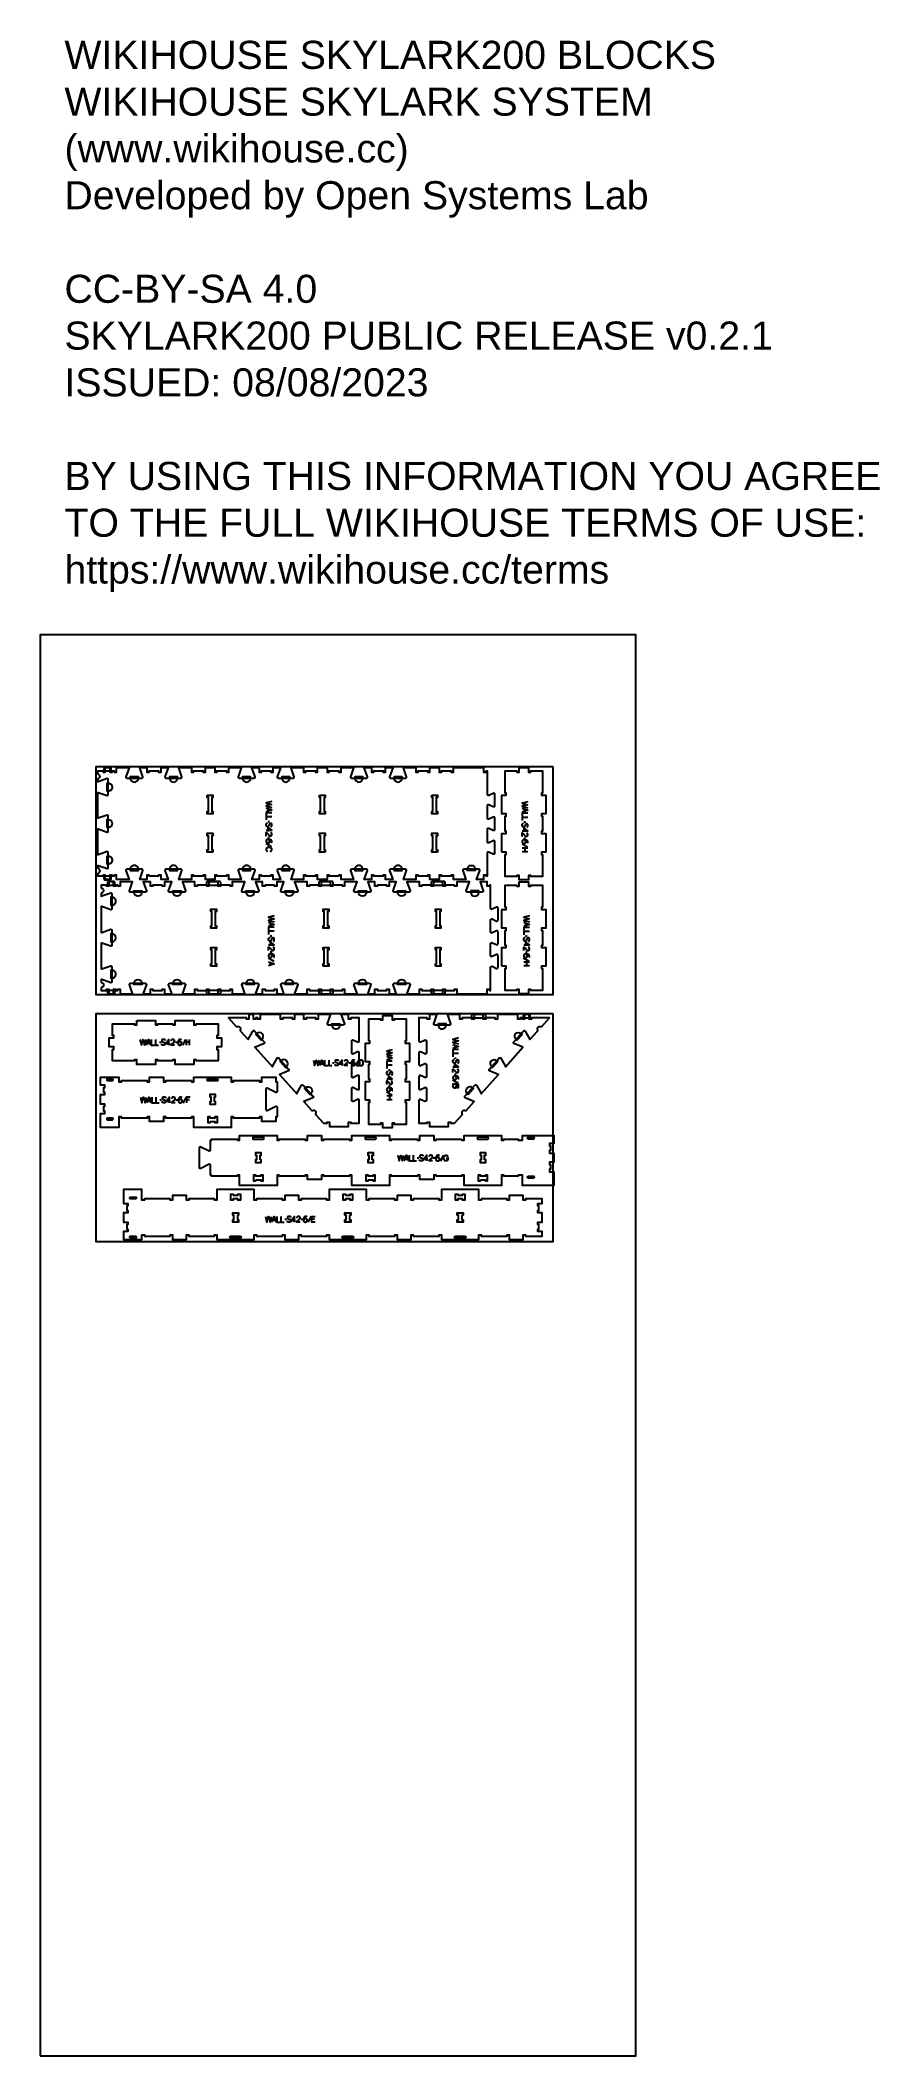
# Model space of a CAD drawing. Extents: x 0 to 4485, y 0 to 10771.
import ezdxf

# ---------------------------------------------------------------- set-up
doc = ezdxf.new("R2010")
doc.units = 0
for name, color, linetype in [('0_SHEET_SPRUCEPLY_2440X122', 1, 'CONTINUOUS'), ('1_ANYTOOL_1MMDEEP_LABELS_S', 2, 'CONTINUOUS'), ('3_ANYTOOL_CUTTHROUGH_INSID', 4, 'CONTINUOUS'), ('4_ANYTOOL_CUTTHROUGH_OUTSI', 5, 'CONTINUOUS'), ('5_ANYTOOL_HALF_MILL_9MM_IN', 3, 'CONTINUOUS'), ('DONOTCUT', 7, 'CONTINUOUS'), ('README', 1, 'CONTINUOUS')]:
    doc.layers.add(name, color=color, linetype=linetype)
doc.styles.add('ARIAL', font='arial.ttf')

msp = doc.modelspace()

# ---------------------------------------------------------------- texts
at = {"layer": 'README', "insert": (129, 10768, 0), "char_height": 150, "width": 8996.74, "attachment_point": 1, "style": 'ARIAL'}
msp.add_mtext('{\\fArial;WIKIHOUSE SKYLARK200 BLOCKS}\\P{\\fArial;WIKIHOUSE SKYLARK SYSTEM}\\P{\\fArial;(www.wikihouse.cc)}\\P{\\fArial;Developed by Open Systems Lab}\\P\\P{\\fArial;CC-BY-SA 4.0}\\P{\\fArial;SKYLARK200 PUBLIC RELEASE v0.2.1}\\P{\\fArial;ISSUED: 08/08/2023}\\P\\P{\\fArial;BY USING THIS INFORMATION YOU AGREE }\\P{\\fArial;TO THE FULL WIKIHOUSE TERMS OF USE:}\\P{\\fArial;https://www.wikihouse.cc/terms}', dxfattribs=at)

# ---------------------------------------------------------------- linework, layer by layer
at = {"layer": '0_SHEET_SPRUCEPLY_2440X122'}
for points in [[(2738, 6889), (2738, 5669), (298, 5669), (298, 6889)], [(2738, 5569), (2738, 4349), (298, 4349), (298, 5569)]]:
    msp.add_lwpolyline(points, close=True, dxfattribs=at)
at = {"layer": '1_ANYTOOL_1MMDEEP_LABELS_S', "color": 2}
for points in [[(1237, 6703), (1207, 6696), (1236, 6687), (1207, 6679), (1237, 6671)], [(2605, 6701), (2575, 6694), (2604, 6685), (2575, 6677), (2605, 6669)], [(1207, 6669), (1237, 6658), (1207, 6647)], [(1237, 6643), (1207, 6643), (1207, 6625)], [(1237, 6621), (1207, 6621), (1207, 6604)], [(1232, 6569), (1232, 6569), (1233, 6569), (1233, 6569), (1233, 6569), (1233, 6569), (1233, 6569), (1233, 6569), (1233, 6569), (1233, 6569), (1233, 6569), (1233, 6569), (1233, 6569), (1234, 6569), (1234, 6569), (1234, 6569), (1234, 6569), (1234, 6569), (1234, 6569), (1234, 6569), (1234, 6569), (1234, 6569), (1234, 6569), (1234, 6569), (1234, 6569), (1234, 6569), (1234, 6569), (1235, 6569), (1235, 6569), (1235, 6569), (1235, 6569), (1235, 6570), (1235, 6570), (1235, 6570), (1235, 6570), (1235, 6570), (1235, 6570), (1235, 6570), (1235, 6570), (1235, 6570), (1235, 6570), (1235, 6570), (1235, 6570), (1235, 6570), (1236, 6570), (1236, 6570), (1236, 6570), (1236, 6571), (1236, 6571), (1236, 6571), (1236, 6571), (1236, 6571), (1236, 6571), (1236, 6571), (1236, 6571), (1236, 6572), (1236, 6572), (1236, 6572), (1236, 6573), (1237, 6574), (1237, 6574), (1237, 6575), (1237, 6576), (1237, 6576), (1237, 6576), (1237, 6577), (1237, 6577), (1237, 6577), (1237, 6578), (1237, 6578), (1237, 6578), (1237, 6578), (1237, 6579), (1237, 6579), (1237, 6579), (1237, 6579), (1237, 6579), (1237, 6580), (1237, 6580), (1237, 6580), (1237, 6580), (1237, 6580), (1237, 6581), (1237, 6581), (1237, 6581), (1237, 6581), (1237, 6581), (1237, 6581), (1237, 6582), (1236, 6582), (1236, 6582), (1236, 6582), (1236, 6582), (1236, 6582), (1236, 6583), (1236, 6583), (1236, 6583), (1236, 6583), (1236, 6583), (1236, 6583), (1235, 6584), (1235, 6584), (1235, 6584), (1235, 6584), (1235, 6584), (1235, 6584), (1235, 6584), (1235, 6585), (1235, 6585), (1234, 6585), (1234, 6585), (1234, 6585), (1234, 6585), (1234, 6585), (1234, 6585), (1233, 6585), (1233, 6585), (1233, 6586), (1233, 6586), (1233, 6586), (1233, 6586), (1232, 6586), (1232, 6586), (1232, 6586), (1232, 6586), (1232, 6586), (1232, 6586), (1231, 6586), (1231, 6586), (1231, 6586), (1231, 6586), (1231, 6586), (1230, 6586), (1230, 6586), (1230, 6586), (1230, 6586), (1230, 6586), (1229, 6586), (1229, 6586), (1229, 6586), (1229, 6586), (1229, 6586), (1228, 6586), (1228, 6586), (1228, 6586), (1228, 6586), (1228, 6586), (1228, 6586), (1228, 6586), (1227, 6586), (1227, 6586), (1227, 6586), (1227, 6586), (1227, 6585), (1227, 6585), (1227, 6585), (1227, 6585), (1227, 6585), (1227, 6585), (1227, 6585), (1227, 6585), (1227, 6585), (1226, 6585), (1226, 6585), (1226, 6585), (1226, 6585), (1226, 6585), (1226, 6585), (1226, 6585), (1226, 6585), (1226, 6584), (1226, 6584), (1226, 6584), (1226, 6584), (1225, 6584), (1225, 6584), (1225, 6584), (1225, 6583), (1225, 6583), (1224, 6582), (1224, 6581), (1224, 6580), (1223, 6580), (1223, 6579), (1223, 6578), (1222, 6577), (1222, 6576), (1222, 6576), (1221, 6575), (1221, 6574), (1221, 6573), (1220, 6573), (1220, 6572), (1219, 6571), (1219, 6571), (1219, 6571), (1219, 6571), (1219, 6571), (1219, 6571), (1219, 6570), (1219, 6570), (1219, 6570), (1219, 6570), (1219, 6570), (1219, 6570), (1218, 6570), (1218, 6570), (1218, 6570), (1218, 6570), (1218, 6570), (1218, 6570), (1218, 6570), (1218, 6570), (1218, 6570), (1218, 6570), (1218, 6569), (1218, 6569), (1218, 6569), (1217, 6569), (1217, 6569), (1217, 6569), (1217, 6569), (1217, 6569), (1217, 6569), (1217, 6569), (1217, 6569), (1217, 6569), (1217, 6569), (1217, 6569), (1217, 6569), (1216, 6569), (1216, 6569), (1216, 6569), (1216, 6569), (1216, 6569), (1215, 6569), (1215, 6569), (1215, 6569), (1215, 6569), (1215, 6569), (1214, 6569), (1214, 6569), (1214, 6569), (1214, 6569), (1213, 6569), (1213, 6569), (1213, 6569), (1213, 6569), (1213, 6569), (1212, 6569), (1212, 6569), (1212, 6569), (1212, 6569), (1212, 6569), (1211, 6569), (1211, 6569), (1211, 6569), (1211, 6570), (1211, 6570), (1211, 6570), (1210, 6570), (1210, 6570), (1210, 6570), (1210, 6570), (1210, 6570), (1210, 6571), (1209, 6571), (1209, 6571), (1209, 6571), (1209, 6571), (1209, 6571), (1209, 6571), (1209, 6572), (1208, 6572), (1208, 6572), (1208, 6572), (1208, 6573), (1208, 6573), (1208, 6573), (1207, 6574), (1207, 6574), (1207, 6574), (1207, 6575), (1207, 6575), (1207, 6575), (1207, 6575), (1207, 6575), (1207, 6575), (1207, 6576), (1207, 6576), (1207, 6576), (1207, 6576), (1207, 6576), (1207, 6577), (1207, 6577), (1207, 6577), (1207, 6578), (1207, 6578), (1207, 6579), (1207, 6579), (1207, 6579), (1207, 6580), (1207, 6580), (1207, 6581), (1207, 6581), (1207, 6581), (1207, 6582), (1207, 6582), (1207, 6582), (1207, 6583), (1208, 6583), (1208, 6583), (1208, 6584), (1208, 6584), (1208, 6584), (1208, 6585), (1208, 6585), (1208, 6585), (1209, 6585), (1209, 6585), (1209, 6585), (1209, 6585), (1209, 6586), (1209, 6586), (1209, 6586), (1209, 6586), (1210, 6586), (1210, 6586), (1210, 6586), (1210, 6586), (1210, 6586), (1210, 6586), (1210, 6586), (1210, 6586), (1210, 6586), (1210, 6586), (1210, 6586), (1210, 6586), (1210, 6586), (1210, 6586), (1211, 6587), (1211, 6587), (1211, 6587), (1211, 6587), (1211, 6587), (1211, 6587), (1211, 6587), (1211, 6587), (1211, 6587), (1212, 6587), (1212, 6587), (1212, 6587), (1212, 6587), (1212, 6587), (1213, 6587), (1213, 6587)], [(1216, 6665), (1216, 6650)], [(1221, 6591), (1221, 6600)], [(2575, 6667), (2605, 6656), (2575, 6645)], [(2605, 6640), (2575, 6640), (2575, 6623)], [(2605, 6618), (2575, 6618), (2575, 6601)], [(2600, 6567), (2601, 6567), (2601, 6567), (2601, 6567), (2601, 6567), (2601, 6567), (2601, 6567), (2601, 6567), (2601, 6567), (2601, 6567), (2601, 6567), (2601, 6567), (2602, 6567), (2602, 6567), (2602, 6567), (2602, 6567), (2602, 6567), (2602, 6567), (2602, 6567), (2602, 6567), (2602, 6567), (2602, 6567), (2602, 6567), (2602, 6567), (2602, 6567), (2602, 6567), (2603, 6567), (2603, 6567), (2603, 6567), (2603, 6567), (2603, 6567), (2603, 6567), (2603, 6567), (2603, 6567), (2603, 6567), (2603, 6568), (2603, 6568), (2603, 6568), (2603, 6568), (2603, 6568), (2603, 6568), (2603, 6568), (2604, 6568), (2604, 6568), (2604, 6568), (2604, 6568), (2604, 6568), (2604, 6568), (2604, 6568), (2604, 6569), (2604, 6569), (2604, 6569), (2604, 6569), (2604, 6569), (2604, 6569), (2604, 6569), (2604, 6570), (2604, 6570), (2605, 6571), (2605, 6571), (2605, 6572), (2605, 6573), (2605, 6573), (2605, 6574), (2605, 6574), (2605, 6574), (2605, 6575), (2605, 6575), (2605, 6576), (2605, 6576), (2605, 6576), (2605, 6576), (2605, 6576), (2605, 6577), (2605, 6577), (2605, 6577), (2605, 6577), (2605, 6577), (2605, 6578), (2605, 6578), (2605, 6578), (2605, 6578), (2605, 6578), (2605, 6579), (2605, 6579), (2605, 6579), (2605, 6579), (2605, 6579), (2605, 6579), (2605, 6580), (2605, 6580), (2604, 6580), (2604, 6580), (2604, 6580), (2604, 6580), (2604, 6581), (2604, 6581), (2604, 6581), (2604, 6581), (2604, 6581), (2604, 6581), (2603, 6582), (2603, 6582), (2603, 6582), (2603, 6582), (2603, 6582), (2603, 6582), (2603, 6582), (2603, 6582), (2602, 6583), (2602, 6583), (2602, 6583), (2602, 6583), (2602, 6583), (2602, 6583), (2602, 6583), (2601, 6583), (2601, 6583), (2601, 6583), (2601, 6584), (2601, 6584), (2601, 6584), (2600, 6584), (2600, 6584), (2600, 6584), (2600, 6584), (2600, 6584), (2599, 6584), (2599, 6584), (2599, 6584), (2599, 6584), (2599, 6584), (2598, 6584), (2598, 6584), (2598, 6584), (2598, 6584), (2598, 6584), (2597, 6584), (2597, 6584), (2597, 6584), (2597, 6584), (2597, 6584), (2596, 6584), (2596, 6584), (2596, 6584), (2596, 6584), (2596, 6584), (2596, 6584), (2596, 6583), (2596, 6583), (2596, 6583), (2595, 6583), (2595, 6583), (2595, 6583), (2595, 6583), (2595, 6583), (2595, 6583), (2595, 6583), (2595, 6583), (2595, 6583), (2595, 6583), (2595, 6583), (2595, 6583), (2595, 6583), (2594, 6583), (2594, 6583), (2594, 6583), (2594, 6583), (2594, 6582), (2594, 6582), (2594, 6582), (2594, 6582), (2594, 6582), (2594, 6582), (2594, 6582), (2593, 6582), (2593, 6581), (2593, 6581), (2593, 6580), (2592, 6580), (2592, 6579), (2592, 6578), (2591, 6577), (2591, 6577), (2591, 6576), (2590, 6575), (2590, 6574), (2590, 6573), (2589, 6573), (2589, 6572), (2589, 6571), (2588, 6570), (2588, 6570), (2587, 6569), (2587, 6569), (2587, 6569), (2587, 6568), (2587, 6568), (2587, 6568), (2587, 6568), (2587, 6568), (2587, 6568), (2587, 6568), (2587, 6568), (2587, 6568), (2587, 6568), (2586, 6568), (2586, 6568), (2586, 6568), (2586, 6568), (2586, 6568), (2586, 6567), (2586, 6567), (2586, 6567), (2586, 6567), (2586, 6567), (2586, 6567), (2586, 6567), (2586, 6567), (2586, 6567), (2585, 6567), (2585, 6567), (2585, 6567), (2585, 6567), (2585, 6567), (2585, 6567), (2585, 6567), (2585, 6567), (2585, 6567), (2585, 6567), (2585, 6567), (2584, 6567), (2584, 6567), (2584, 6567), (2584, 6567), (2584, 6567), (2583, 6567), (2583, 6567), (2583, 6567), (2583, 6567), (2582, 6567), (2582, 6567), (2582, 6567), (2582, 6567), (2582, 6567), (2581, 6567), (2581, 6567), (2581, 6567), (2581, 6567), (2581, 6567), (2580, 6567), (2580, 6567), (2580, 6567), (2580, 6567), (2580, 6567), (2579, 6567), (2579, 6567), (2579, 6567), (2579, 6567), (2579, 6568), (2578, 6568), (2578, 6568), (2578, 6568), (2578, 6568), (2578, 6568), (2578, 6568), (2578, 6568), (2577, 6569), (2577, 6569), (2577, 6569), (2577, 6569), (2577, 6569), (2577, 6569), (2577, 6570), (2576, 6570), (2576, 6570), (2576, 6570), (2576, 6571), (2576, 6571), (2576, 6572), (2575, 6572), (2575, 6572), (2575, 6572), (2575, 6573), (2575, 6573), (2575, 6573), (2575, 6573), (2575, 6573), (2575, 6573), (2575, 6574), (2575, 6574), (2575, 6574), (2575, 6574), (2575, 6574), (2575, 6575), (2575, 6575), (2575, 6576), (2575, 6576), (2575, 6576), (2575, 6577), (2575, 6577), (2575, 6578), (2575, 6578), (2575, 6578), (2575, 6579), (2575, 6579), (2575, 6579), (2575, 6580), (2575, 6580), (2575, 6581), (2576, 6581), (2576, 6581), (2576, 6582), (2576, 6582), (2576, 6582), (2576, 6582), (2576, 6582), (2577, 6583), (2577, 6583), (2577, 6583), (2577, 6583), (2577, 6583), (2577, 6583), (2577, 6583), (2577, 6584), (2578, 6584), (2578, 6584), (2578, 6584), (2578, 6584), (2578, 6584), (2578, 6584), (2578, 6584), (2578, 6584), (2578, 6584), (2578, 6584), (2578, 6584), (2578, 6584), (2578, 6584), (2579, 6584), (2579, 6584), (2579, 6584), (2579, 6584), (2579, 6584), (2579, 6584), (2579, 6584), (2579, 6584), (2579, 6585), (2579, 6585), (2580, 6585), (2580, 6585), (2580, 6585), (2580, 6585), (2580, 6585), (2580, 6585), (2581, 6585), (2581, 6585)], [(2585, 6663), (2585, 6648)], [(2589, 6589), (2589, 6598)], [(1236, 6460), (1206, 6477)], [(1207, 6549), (1237, 6549), (1216, 6565)], [(1207, 6518), (1207, 6537), (1207, 6537), (1208, 6537), (1208, 6536), (1208, 6536), (1208, 6536), (1208, 6536), (1209, 6536), (1209, 6536), (1209, 6536), (1209, 6536), (1210, 6536), (1210, 6536), (1210, 6535), (1210, 6535), (1210, 6535), (1211, 6535), (1211, 6535), (1211, 6535), (1211, 6535), (1211, 6535), (1211, 6534), (1212, 6534), (1212, 6534), (1212, 6534), (1212, 6534), (1212, 6534), (1212, 6533), (1213, 6533), (1213, 6533), (1213, 6533), (1214, 6531), (1215, 6530), (1217, 6528), (1218, 6527), (1218, 6526), (1219, 6525), (1219, 6525), (1220, 6524), (1221, 6523), (1221, 6523), (1222, 6522), (1222, 6521), (1223, 6521), (1223, 6521), (1223, 6521), (1223, 6521), (1223, 6521), (1223, 6521), (1224, 6520), (1224, 6520), (1224, 6520), (1224, 6520), (1224, 6520), (1225, 6520), (1225, 6520), (1225, 6520), (1225, 6520), (1225, 6520), (1225, 6519), (1226, 6519), (1226, 6519), (1226, 6519), (1226, 6519), (1226, 6519), (1227, 6519), (1227, 6519), (1227, 6519), (1227, 6519), (1228, 6519), (1228, 6519), (1228, 6519), (1228, 6519), (1228, 6519), (1229, 6519), (1229, 6519), (1229, 6519), (1229, 6519), (1230, 6519), (1230, 6519), (1230, 6519), (1230, 6519), (1231, 6519), (1231, 6519), (1231, 6519), (1231, 6519), (1231, 6519), (1232, 6519), (1232, 6519), (1232, 6520), (1232, 6520), (1232, 6520), (1233, 6520), (1233, 6520), (1233, 6520), (1233, 6520), (1233, 6520), (1233, 6520), (1234, 6520), (1234, 6520), (1234, 6521), (1234, 6521), (1234, 6521), (1234, 6521), (1234, 6521), (1235, 6521), (1235, 6521), (1235, 6522), (1235, 6522), (1235, 6522), (1235, 6522), (1235, 6522), (1235, 6522), (1236, 6523), (1236, 6523), (1236, 6523), (1236, 6523), (1236, 6523), (1236, 6524), (1236, 6524), (1236, 6524), (1236, 6524), (1236, 6524), (1236, 6525), (1236, 6525), (1237, 6525), (1237, 6525), (1237, 6525), (1237, 6526), (1237, 6526), (1237, 6526), (1237, 6526), (1237, 6526), (1237, 6527), (1237, 6527), (1237, 6527), (1237, 6527), (1237, 6528), (1237, 6528), (1237, 6529), (1237, 6529), (1237, 6529), (1237, 6530), (1237, 6530), (1237, 6530), (1237, 6531), (1236, 6531), (1236, 6531), (1236, 6531), (1236, 6531), (1236, 6532), (1236, 6532), (1236, 6532), (1236, 6532), (1236, 6532), (1236, 6532), (1236, 6532), (1236, 6533), (1236, 6533), (1236, 6533), (1236, 6533), (1235, 6533), (1235, 6533), (1235, 6533), (1235, 6533), (1235, 6534), (1235, 6534), (1235, 6534), (1235, 6534), (1235, 6534), (1235, 6534), (1235, 6534), (1234, 6534), (1234, 6535), (1234, 6535), (1234, 6535), (1234, 6535), (1234, 6535), (1234, 6535), (1233, 6535), (1233, 6535), (1233, 6536), (1233, 6536), (1232, 6536), (1232, 6536), (1232, 6536)], [(1235, 6483), (1236, 6483), (1236, 6484), (1236, 6484), (1236, 6484), (1236, 6485), (1236, 6485), (1236, 6485), (1236, 6486), (1237, 6486), (1237, 6486), (1237, 6487), (1237, 6487), (1237, 6487), (1237, 6488), (1237, 6488), (1237, 6488), (1237, 6489), (1237, 6489), (1237, 6489), (1237, 6490), (1237, 6490), (1237, 6490), (1237, 6491), (1237, 6491), (1237, 6491), (1236, 6491), (1236, 6492), (1236, 6492), (1236, 6492), (1236, 6493), (1236, 6493), (1236, 6493), (1236, 6493), (1236, 6494), (1235, 6494), (1235, 6494), (1235, 6494), (1235, 6494), (1235, 6495), (1235, 6495), (1234, 6495), (1234, 6495), (1234, 6496), (1234, 6496), (1233, 6496), (1233, 6496), (1233, 6496), (1233, 6497), (1232, 6497), (1232, 6497), (1231, 6498), (1231, 6498), (1230, 6498), (1230, 6498), (1229, 6499), (1228, 6499), (1228, 6499), (1227, 6499), (1227, 6500), (1226, 6500), (1226, 6500), (1225, 6500), (1224, 6500), (1224, 6500), (1222, 6500), (1222, 6500), (1222, 6500), (1221, 6500), (1221, 6500), (1220, 6500), (1219, 6500), (1219, 6500), (1218, 6500), (1218, 6500), (1217, 6500), (1216, 6500), (1216, 6500), (1216, 6500), (1215, 6500), (1215, 6500), (1215, 6500), (1214, 6500), (1214, 6500), (1214, 6500), (1214, 6500), (1213, 6499), (1213, 6499), (1213, 6499), (1213, 6499), (1212, 6499), (1212, 6499), (1212, 6499), (1212, 6499), (1211, 6499), (1211, 6498), (1211, 6498), (1211, 6498), (1210, 6498), (1210, 6498), (1210, 6498), (1210, 6497), (1210, 6497), (1210, 6497), (1209, 6497), (1209, 6497), (1209, 6497), (1209, 6497), (1209, 6497), (1209, 6497), (1209, 6497), (1209, 6497), (1209, 6496), (1209, 6496), (1209, 6496), (1208, 6496), (1208, 6496), (1208, 6496), (1208, 6496), (1208, 6496), (1208, 6496), (1208, 6495), (1208, 6495), (1208, 6495), (1208, 6495), (1208, 6494), (1207, 6494), (1207, 6494), (1207, 6494), (1207, 6493), (1207, 6493), (1207, 6493), (1207, 6492), (1207, 6492), (1207, 6492), (1207, 6492), (1207, 6491), (1207, 6491), (1207, 6491), (1207, 6490), (1207, 6490), (1207, 6490), (1207, 6489), (1207, 6489), (1207, 6489), (1207, 6489), (1207, 6488), (1207, 6488), (1207, 6488), (1207, 6488), (1207, 6487), (1207, 6487), (1207, 6487), (1207, 6487), (1207, 6486), (1208, 6486), (1208, 6486), (1208, 6486), (1208, 6486), (1208, 6485), (1208, 6485), (1208, 6485), (1208, 6485), (1208, 6485), (1208, 6484), (1209, 6484), (1209, 6484), (1209, 6484), (1209, 6484), (1209, 6484), (1209, 6483), (1209, 6483), (1210, 6483), (1210, 6483), (1210, 6483), (1210, 6483), (1210, 6482), (1211, 6482), (1211, 6482), (1211, 6482), (1211, 6482), (1211, 6482), (1211, 6482), (1212, 6482), (1212, 6482), (1212, 6481), (1212, 6481), (1213, 6481), (1213, 6481), (1213, 6481), (1213, 6481), (1213, 6481), (1214, 6481), (1214, 6481), (1214, 6481), (1214, 6481), (1215, 6481), (1215, 6481), (1215, 6481), (1215, 6481), (1216, 6481), (1216, 6481), (1216, 6481), (1216, 6481), (1217, 6481), (1217, 6481), (1217, 6481), (1217, 6481), (1218, 6481), (1218, 6481), (1218, 6481), (1218, 6481), (1219, 6481), (1219, 6481), (1219, 6481), (1219, 6481), (1220, 6481), (1220, 6481), (1220, 6481), (1220, 6481), (1220, 6481), (1221, 6481), (1221, 6482), (1221, 6482), (1221, 6482), (1221, 6482), (1222, 6482), (1222, 6482), (1222, 6482), (1222, 6482), (1222, 6483), (1223, 6483), (1223, 6483), (1223, 6483), (1223, 6483), (1223, 6483), (1223, 6483), (1223, 6484), (1224, 6484), (1224, 6484), (1224, 6484), (1224, 6484), (1224, 6485), (1224, 6485), (1224, 6485), (1224, 6485), (1225, 6485), (1225, 6486), (1225, 6486), (1225, 6486), (1225, 6486), (1225, 6486), (1225, 6487), (1225, 6487), (1225, 6487), (1225, 6487), (1225, 6487), (1225, 6488), (1225, 6488), (1225, 6488), (1225, 6488), (1225, 6489), (1225, 6489), (1225, 6489), (1225, 6489), (1226, 6490), (1226, 6490), (1226, 6490), (1226, 6491), (1225, 6491), (1225, 6491), (1225, 6492), (1225, 6492), (1225, 6492), (1225, 6492), (1225, 6492), (1225, 6493), (1225, 6493), (1225, 6493), (1225, 6493), (1225, 6493), (1225, 6494), (1225, 6494), (1225, 6494), (1225, 6494), (1225, 6494), (1225, 6495), (1225, 6495), (1225, 6495), (1224, 6495), (1224, 6495), (1224, 6495), (1224, 6496), (1224, 6496), (1224, 6496), (1224, 6496), (1224, 6496), (1224, 6496), (1223, 6497), (1223, 6497), (1223, 6497), (1223, 6497), (1223, 6497), (1223, 6498), (1222, 6498), (1222, 6498), (1222, 6498), (1221, 6499), (1221, 6499), (1221, 6499), (1220, 6499), (1220, 6500), (1219, 6500), (1219, 6500), (1218, 6500), (1218, 6500)], [(1216, 6565), (1216, 6543)], [(1221, 6505), (1221, 6514)], [(2604, 6458), (2574, 6475)], [(2575, 6546), (2605, 6546), (2584, 6562)], [(2575, 6516), (2575, 6535), (2576, 6534), (2576, 6534), (2576, 6534), (2576, 6534), (2576, 6534), (2577, 6534), (2577, 6534), (2577, 6534), (2577, 6534), (2577, 6534), (2578, 6533), (2578, 6533), (2578, 6533), (2578, 6533), (2578, 6533), (2579, 6533), (2579, 6533), (2579, 6533), (2579, 6532), (2579, 6532), (2580, 6532), (2580, 6532), (2580, 6532), (2580, 6532), (2580, 6532), (2580, 6531), (2581, 6531), (2581, 6531), (2581, 6531), (2581, 6531), (2582, 6529), (2584, 6528), (2585, 6526), (2586, 6525), (2586, 6524), (2587, 6523), (2588, 6522), (2588, 6522), (2589, 6521), (2589, 6520), (2590, 6520), (2591, 6519), (2591, 6519), (2591, 6519), (2591, 6519), (2591, 6519), (2591, 6518), (2592, 6518), (2592, 6518), (2592, 6518), (2592, 6518), (2592, 6518), (2592, 6518), (2593, 6518), (2593, 6518), (2593, 6517), (2593, 6517), (2593, 6517), (2594, 6517), (2594, 6517), (2594, 6517), (2594, 6517), (2594, 6517), (2595, 6517), (2595, 6517), (2595, 6517), (2595, 6517), (2595, 6517), (2596, 6517), (2596, 6517), (2596, 6517), (2596, 6517), (2597, 6517), (2597, 6517), (2597, 6517), (2597, 6517), (2597, 6517), (2598, 6517), (2598, 6517), (2598, 6517), (2598, 6517), (2599, 6517), (2599, 6517), (2599, 6517), (2599, 6517), (2599, 6517), (2600, 6517), (2600, 6517), (2600, 6517), (2600, 6517), (2600, 6517), (2601, 6518), (2601, 6518), (2601, 6518), (2601, 6518), (2601, 6518), (2602, 6518), (2602, 6518), (2602, 6518), (2602, 6518), (2602, 6519), (2602, 6519), (2602, 6519), (2603, 6519), (2603, 6519), (2603, 6519), (2603, 6519), (2603, 6520), (2603, 6520), (2603, 6520), (2603, 6520), (2604, 6520), (2604, 6520), (2604, 6521), (2604, 6521), (2604, 6521), (2604, 6521), (2604, 6521), (2604, 6522), (2604, 6522), (2604, 6522), (2604, 6522), (2605, 6522), (2605, 6523), (2605, 6523), (2605, 6523), (2605, 6523), (2605, 6523), (2605, 6524), (2605, 6524), (2605, 6524), (2605, 6524), (2605, 6524), (2605, 6525), (2605, 6525), (2605, 6525), (2605, 6526), (2605, 6526), (2605, 6526), (2605, 6527), (2605, 6527), (2605, 6527), (2605, 6528), (2605, 6528), (2605, 6528), (2605, 6529), (2605, 6529), (2604, 6529), (2604, 6529), (2604, 6529), (2604, 6529), (2604, 6530), (2604, 6530), (2604, 6530), (2604, 6530), (2604, 6530), (2604, 6530), (2604, 6530), (2604, 6531), (2604, 6531), (2604, 6531), (2604, 6531), (2603, 6531), (2603, 6531), (2603, 6531), (2603, 6532), (2603, 6532), (2603, 6532), (2603, 6532), (2603, 6532), (2603, 6532), (2603, 6532), (2602, 6532), (2602, 6532), (2602, 6533), (2602, 6533), (2602, 6533), (2602, 6533), (2602, 6533), (2601, 6533), (2601, 6533), (2601, 6534), (2600, 6534), (2600, 6534), (2600, 6534)], [(2604, 6481), (2604, 6481), (2604, 6481), (2604, 6482), (2604, 6482), (2604, 6482), (2604, 6483), (2605, 6483), (2605, 6483), (2605, 6484), (2605, 6484), (2605, 6485), (2605, 6485), (2605, 6485), (2605, 6486), (2605, 6486), (2605, 6486), (2605, 6487), (2605, 6487), (2605, 6487), (2605, 6488), (2605, 6488), (2605, 6488), (2605, 6488), (2605, 6489), (2605, 6489), (2605, 6489), (2604, 6490), (2604, 6490), (2604, 6490), (2604, 6490), (2604, 6491), (2604, 6491), (2604, 6491), (2604, 6491), (2604, 6492), (2603, 6492), (2603, 6492), (2603, 6492), (2603, 6493), (2603, 6493), (2602, 6493), (2602, 6493), (2602, 6493), (2602, 6494), (2602, 6494), (2601, 6494), (2601, 6494), (2601, 6494), (2600, 6495), (2600, 6495), (2599, 6495), (2599, 6496), (2598, 6496), (2598, 6496), (2597, 6497), (2597, 6497), (2596, 6497), (2595, 6497), (2595, 6497), (2594, 6497), (2594, 6498), (2593, 6498), (2593, 6498), (2592, 6498), (2590, 6498), (2590, 6498), (2590, 6498), (2589, 6498), (2589, 6498), (2588, 6498), (2587, 6498), (2587, 6498), (2586, 6498), (2586, 6498), (2585, 6498), (2584, 6498), (2584, 6498), (2584, 6498), (2583, 6498), (2583, 6498), (2583, 6498), (2583, 6498), (2582, 6498), (2582, 6497), (2582, 6497), (2581, 6497), (2581, 6497), (2581, 6497), (2581, 6497), (2580, 6497), (2580, 6497), (2580, 6497), (2580, 6496), (2579, 6496), (2579, 6496), (2579, 6496), (2579, 6496), (2579, 6496), (2578, 6496), (2578, 6495), (2578, 6495), (2578, 6495), (2578, 6495), (2578, 6495), (2577, 6495), (2577, 6495), (2577, 6495), (2577, 6495), (2577, 6495), (2577, 6494), (2577, 6494), (2577, 6494), (2577, 6494), (2577, 6494), (2577, 6494), (2577, 6494), (2576, 6494), (2576, 6494), (2576, 6493), (2576, 6493), (2576, 6493), (2576, 6493), (2576, 6493), (2576, 6492), (2576, 6492), (2576, 6492), (2576, 6492), (2575, 6491), (2575, 6491), (2575, 6491), (2575, 6491), (2575, 6490), (2575, 6490), (2575, 6490), (2575, 6489), (2575, 6489), (2575, 6489), (2575, 6488), (2575, 6488), (2575, 6488), (2575, 6487), (2575, 6487), (2575, 6487), (2575, 6487), (2575, 6486), (2575, 6486), (2575, 6486), (2575, 6486), (2575, 6485), (2575, 6485), (2575, 6485), (2575, 6485), (2575, 6485), (2576, 6484), (2576, 6484), (2576, 6484), (2576, 6484), (2576, 6483), (2576, 6483), (2576, 6483), (2576, 6483), (2576, 6483), (2576, 6482), (2577, 6482), (2577, 6482), (2577, 6482), (2577, 6482), (2577, 6482), (2577, 6481), (2577, 6481), (2578, 6481), (2578, 6481), (2578, 6481), (2578, 6481), (2578, 6480), (2578, 6480), (2579, 6480), (2579, 6480), (2579, 6480), (2579, 6480), (2579, 6480), (2580, 6480), (2580, 6479), (2580, 6479), (2580, 6479), (2580, 6479), (2581, 6479), (2581, 6479), (2581, 6479), (2581, 6479), (2582, 6479), (2582, 6479), (2582, 6479), (2582, 6479), (2582, 6479), (2583, 6479), (2583, 6479), (2583, 6479), (2583, 6478), (2584, 6478), (2584, 6478), (2584, 6478), (2584, 6478), (2585, 6478), (2585, 6478), (2585, 6478), (2586, 6478), (2586, 6479), (2586, 6479), (2586, 6479), (2587, 6479), (2587, 6479), (2587, 6479), (2587, 6479), (2587, 6479), (2588, 6479), (2588, 6479), (2588, 6479), (2588, 6479), (2589, 6479), (2589, 6479), (2589, 6479), (2589, 6479), (2589, 6480), (2590, 6480), (2590, 6480), (2590, 6480), (2590, 6480), (2590, 6480), (2590, 6480), (2591, 6480), (2591, 6481), (2591, 6481), (2591, 6481), (2591, 6481), (2591, 6481), (2592, 6481), (2592, 6482), (2592, 6482), (2592, 6482), (2592, 6482), (2592, 6482), (2592, 6483), (2592, 6483), (2593, 6483), (2593, 6483), (2593, 6483), (2593, 6484), (2593, 6484), (2593, 6484), (2593, 6484), (2593, 6484), (2593, 6485), (2593, 6485), (2593, 6485), (2593, 6485), (2593, 6486), (2593, 6486), (2593, 6486), (2594, 6486), (2594, 6486), (2594, 6487), (2594, 6487), (2594, 6487), (2594, 6488), (2594, 6488), (2594, 6488), (2594, 6489), (2594, 6489), (2594, 6489), (2594, 6489), (2594, 6490), (2594, 6490), (2593, 6490), (2593, 6490), (2593, 6490), (2593, 6491), (2593, 6491), (2593, 6491), (2593, 6491), (2593, 6491), (2593, 6492), (2593, 6492), (2593, 6492), (2593, 6492), (2593, 6492), (2593, 6493), (2593, 6493), (2593, 6493), (2592, 6493), (2592, 6493), (2592, 6493), (2592, 6494), (2592, 6494), (2592, 6494), (2592, 6494), (2592, 6494), (2592, 6494), (2591, 6495), (2591, 6495), (2591, 6495), (2591, 6495), (2591, 6495), (2590, 6496), (2590, 6496), (2590, 6496), (2589, 6496), (2589, 6497), (2589, 6497), (2588, 6497), (2588, 6497), (2587, 6498), (2587, 6498), (2587, 6498), (2586, 6498)], [(2584, 6562), (2584, 6541)], [(2589, 6503), (2589, 6511)], [(1229, 6436), (1230, 6437), (1230, 6437), (1231, 6437), (1231, 6437), (1231, 6437), (1232, 6438), (1232, 6438), (1232, 6438), (1233, 6438), (1233, 6438), (1233, 6439), (1234, 6439), (1234, 6439), (1234, 6440), (1234, 6440), (1235, 6440), (1235, 6440), (1235, 6441), (1235, 6441), (1235, 6441), (1235, 6441), (1235, 6441), (1236, 6441), (1236, 6442), (1236, 6442), (1236, 6442), (1236, 6442), (1236, 6442), (1236, 6442), (1236, 6443), (1236, 6443), (1236, 6443), (1236, 6443), (1236, 6443), (1237, 6444), (1237, 6444), (1237, 6444), (1237, 6444), (1237, 6444), (1237, 6445), (1237, 6445), (1237, 6445), (1237, 6445), (1237, 6445), (1237, 6446), (1237, 6446), (1237, 6446), (1237, 6446), (1237, 6447), (1237, 6447), (1237, 6447), (1237, 6448), (1237, 6448), (1237, 6448), (1237, 6449), (1237, 6449), (1236, 6449), (1236, 6449), (1236, 6450), (1236, 6450), (1236, 6450), (1236, 6450), (1236, 6451), (1236, 6451), (1236, 6451), (1236, 6451), (1236, 6451), (1236, 6451), (1236, 6451), (1235, 6452), (1235, 6452), (1235, 6452), (1235, 6452), (1235, 6452), (1235, 6452), (1235, 6452), (1235, 6453), (1234, 6453), (1234, 6453), (1234, 6453), (1234, 6453), (1234, 6454), (1233, 6454), (1233, 6454), (1233, 6454), (1232, 6454), (1232, 6455), (1232, 6455), (1231, 6455), (1230, 6456), (1230, 6456), (1229, 6456), (1229, 6456), (1228, 6457), (1227, 6457), (1227, 6457), (1226, 6457), (1225, 6457), (1225, 6457), (1224, 6457), (1223, 6457), (1223, 6457), (1222, 6457), (1221, 6457), (1220, 6457), (1220, 6457), (1219, 6457), (1218, 6457), (1218, 6457), (1217, 6457), (1217, 6457), (1216, 6457), (1216, 6457), (1216, 6457), (1216, 6456), (1215, 6456), (1215, 6456), (1215, 6456), (1214, 6456), (1213, 6456), (1213, 6455), (1212, 6455), (1212, 6455), (1211, 6454), (1211, 6454), (1211, 6454), (1210, 6454), (1210, 6454), (1210, 6453), (1210, 6453), (1209, 6453), (1209, 6453), (1209, 6453), (1209, 6452), (1209, 6452), (1209, 6452), (1209, 6452), (1209, 6452), (1208, 6452), (1208, 6452), (1208, 6451), (1208, 6451), (1208, 6451), (1208, 6451), (1208, 6451), (1208, 6451), (1208, 6450), (1208, 6450), (1208, 6450), (1207, 6450), (1207, 6449), (1207, 6449), (1207, 6449), (1207, 6448), (1207, 6448), (1207, 6448), (1207, 6447), (1207, 6447), (1207, 6447), (1207, 6446), (1207, 6446), (1207, 6446), (1207, 6445), (1207, 6445), (1207, 6445), (1207, 6445), (1207, 6444), (1207, 6444), (1207, 6444), (1207, 6444), (1207, 6444), (1207, 6444), (1207, 6443), (1207, 6443), (1207, 6443), (1207, 6443), (1207, 6443), (1207, 6443), (1207, 6442), (1208, 6442), (1208, 6442), (1208, 6442), (1208, 6442), (1208, 6442), (1208, 6442), (1208, 6441), (1208, 6441), (1208, 6441), (1208, 6441), (1208, 6441), (1208, 6441), (1209, 6440), (1209, 6440), (1209, 6440), (1209, 6440), (1210, 6439), (1210, 6439), (1210, 6439), (1210, 6439), (1211, 6439), (1211, 6438), (1211, 6438), (1211, 6438), (1212, 6438), (1212, 6438), (1212, 6437), (1213, 6437)], [(2605, 6454), (2575, 6454)], [(2575, 6436), (2605, 6436)], [(2590, 6436), (2590, 6454)], [(1250, 6092), (1220, 6084), (1249, 6075), (1220, 6067), (1250, 6059)], [(1220, 6057), (1250, 6046), (1220, 6035)], [(1229, 6053), (1229, 6038)], [(2614, 6091), (2584, 6084), (2613, 6075), (2584, 6067), (2614, 6059)], [(2584, 6057), (2614, 6046), (2584, 6035)], [(2593, 6053), (2593, 6038)], [(1250, 6031), (1220, 6031), (1220, 6013)], [(1250, 6009), (1220, 6009), (1220, 5992)], [(1245, 5957), (1246, 5957), (1246, 5957), (1246, 5957), (1246, 5957), (1246, 5957), (1246, 5957), (1246, 5957), (1246, 5957), (1246, 5957), (1246, 5957), (1246, 5957), (1246, 5957), (1247, 5957), (1247, 5957), (1247, 5957), (1247, 5957), (1247, 5957), (1247, 5957), (1247, 5957), (1247, 5957), (1247, 5957), (1247, 5957), (1247, 5957), (1247, 5957), (1247, 5957), (1248, 5957), (1248, 5957), (1248, 5957), (1248, 5957), (1248, 5958), (1248, 5958), (1248, 5958), (1248, 5958), (1248, 5958), (1248, 5958), (1248, 5958), (1248, 5958), (1248, 5958), (1248, 5958), (1248, 5958), (1248, 5958), (1248, 5958), (1249, 5958), (1249, 5958), (1249, 5958), (1249, 5959), (1249, 5959), (1249, 5959), (1249, 5959), (1249, 5959), (1249, 5959), (1249, 5959), (1249, 5959), (1249, 5959), (1249, 5960), (1249, 5960), (1249, 5960), (1250, 5961), (1250, 5962), (1250, 5962), (1250, 5963), (1250, 5964), (1250, 5964), (1250, 5964), (1250, 5965), (1250, 5965), (1250, 5965), (1250, 5966), (1250, 5966), (1250, 5966), (1250, 5967), (1250, 5967), (1250, 5967), (1250, 5967), (1250, 5967), (1250, 5967), (1250, 5968), (1250, 5968), (1250, 5968), (1250, 5968), (1250, 5968), (1250, 5969), (1250, 5969), (1250, 5969), (1250, 5969), (1250, 5969), (1250, 5969), (1250, 5970), (1250, 5970), (1249, 5970), (1249, 5970), (1249, 5970), (1249, 5970), (1249, 5971), (1249, 5971), (1249, 5971), (1249, 5971), (1249, 5971), (1249, 5971), (1249, 5972), (1248, 5972), (1248, 5972), (1248, 5972), (1248, 5972), (1248, 5972), (1248, 5972), (1248, 5973), (1248, 5973), (1247, 5973), (1247, 5973), (1247, 5973), (1247, 5973), (1247, 5973), (1247, 5973), (1247, 5973), (1246, 5974), (1246, 5974), (1246, 5974), (1246, 5974), (1246, 5974), (1246, 5974), (1245, 5974), (1245, 5974), (1245, 5974), (1245, 5974), (1245, 5974), (1244, 5974), (1244, 5974), (1244, 5974), (1244, 5974), (1244, 5974), (1243, 5974), (1243, 5974), (1243, 5974), (1243, 5974), (1243, 5974), (1242, 5974), (1242, 5974), (1242, 5974), (1242, 5974), (1242, 5974), (1241, 5974), (1241, 5974), (1241, 5974), (1241, 5974), (1241, 5974), (1241, 5974), (1241, 5974), (1241, 5974), (1240, 5974), (1240, 5974), (1240, 5974), (1240, 5974), (1240, 5974), (1240, 5973), (1240, 5973), (1240, 5973), (1240, 5973), (1240, 5973), (1240, 5973), (1240, 5973), (1240, 5973), (1239, 5973), (1239, 5973), (1239, 5973), (1239, 5973), (1239, 5973), (1239, 5973), (1239, 5973), (1239, 5973), (1239, 5972), (1239, 5972), (1239, 5972), (1238, 5972), (1238, 5972), (1238, 5972), (1238, 5971), (1238, 5971), (1237, 5970), (1237, 5969), (1237, 5968), (1236, 5968), (1236, 5967), (1236, 5966), (1235, 5965), (1235, 5964), (1235, 5964), (1234, 5963), (1234, 5962), (1234, 5961), (1233, 5961), (1233, 5960), (1232, 5959), (1232, 5959), (1232, 5959), (1232, 5959), (1232, 5959), (1232, 5959), (1232, 5959), (1232, 5958), (1232, 5958), (1232, 5958), (1232, 5958), (1232, 5958), (1232, 5958), (1231, 5958), (1231, 5958), (1231, 5958), (1231, 5958), (1231, 5958), (1231, 5958), (1231, 5958), (1231, 5958), (1231, 5958), (1231, 5958), (1231, 5958), (1231, 5957), (1231, 5957), (1230, 5957), (1230, 5957), (1230, 5957), (1230, 5957), (1230, 5957), (1230, 5957), (1230, 5957), (1230, 5957), (1230, 5957), (1230, 5957), (1230, 5957), (1229, 5957), (1229, 5957), (1229, 5957), (1229, 5957), (1229, 5957), (1229, 5957), (1228, 5957), (1228, 5957), (1228, 5957), (1228, 5957), (1227, 5957), (1227, 5957), (1227, 5957), (1227, 5957), (1227, 5957), (1226, 5957), (1226, 5957), (1226, 5957), (1226, 5957), (1225, 5957), (1225, 5957), (1225, 5957), (1225, 5957), (1225, 5957), (1224, 5957), (1224, 5957), (1224, 5958), (1224, 5958), (1224, 5958), (1224, 5958), (1223, 5958), (1223, 5958), (1223, 5958), (1223, 5958), (1223, 5958), (1223, 5959), (1222, 5959), (1222, 5959), (1222, 5959), (1222, 5959), (1222, 5959), (1222, 5959), (1222, 5960), (1222, 5960), (1221, 5960), (1221, 5960), (1221, 5961), (1221, 5961), (1221, 5961), (1220, 5962), (1220, 5962), (1220, 5962), (1220, 5963), (1220, 5963), (1220, 5963), (1220, 5963), (1220, 5963), (1220, 5964), (1220, 5964), (1220, 5964), (1220, 5964), (1220, 5964), (1220, 5965), (1220, 5965), (1220, 5965), (1220, 5965), (1220, 5966), (1220, 5966), (1220, 5967), (1220, 5967), (1220, 5967), (1220, 5968), (1220, 5968), (1220, 5969), (1220, 5969), (1220, 5969), (1220, 5970), (1220, 5970), (1220, 5970), (1220, 5971), (1221, 5971), (1221, 5972), (1221, 5972), (1221, 5972), (1221, 5972), (1221, 5973), (1221, 5973), (1222, 5973), (1222, 5973), (1222, 5973), (1222, 5973), (1222, 5973), (1222, 5974), (1222, 5974), (1222, 5974), (1223, 5974), (1223, 5974), (1223, 5974), (1223, 5974), (1223, 5974), (1223, 5974), (1223, 5974), (1223, 5974), (1223, 5974), (1223, 5974), (1223, 5974), (1223, 5974), (1223, 5974), (1223, 5974), (1224, 5975), (1224, 5975), (1224, 5975), (1224, 5975), (1224, 5975), (1224, 5975), (1224, 5975), (1224, 5975), (1224, 5975), (1225, 5975), (1225, 5975), (1225, 5975), (1225, 5975), (1225, 5975), (1225, 5975), (1226, 5975), (1226, 5975)], [(1220, 5937), (1250, 5937), (1229, 5953)], [(1220, 5907), (1220, 5925), (1220, 5925), (1221, 5925), (1221, 5925), (1221, 5924), (1221, 5924), (1222, 5924), (1222, 5924), (1222, 5924), (1222, 5924), (1222, 5924), (1223, 5924), (1223, 5924), (1223, 5924), (1223, 5923), (1223, 5923), (1224, 5923), (1224, 5923), (1224, 5923), (1224, 5923), (1224, 5923), (1224, 5922), (1225, 5922), (1225, 5922), (1225, 5922), (1225, 5922), (1225, 5922), (1225, 5922), (1226, 5921), (1226, 5921), (1226, 5921), (1227, 5919), (1229, 5918), (1230, 5916), (1231, 5915), (1231, 5914), (1232, 5913), (1233, 5913), (1233, 5912), (1234, 5911), (1234, 5911), (1235, 5910), (1236, 5909), (1236, 5909), (1236, 5909), (1236, 5909), (1236, 5909), (1236, 5909), (1237, 5909), (1237, 5908), (1237, 5908), (1237, 5908), (1237, 5908), (1237, 5908), (1238, 5908), (1238, 5908), (1238, 5908), (1238, 5908), (1238, 5908), (1239, 5908), (1239, 5907), (1239, 5907), (1239, 5907), (1239, 5907), (1240, 5907), (1240, 5907), (1240, 5907), (1240, 5907), (1240, 5907), (1241, 5907), (1241, 5907), (1241, 5907), (1241, 5907), (1241, 5907), (1242, 5907), (1242, 5907), (1242, 5907), (1242, 5907), (1243, 5907), (1243, 5907), (1243, 5907), (1243, 5907), (1244, 5907), (1244, 5907), (1244, 5907), (1244, 5907), (1244, 5907), (1245, 5907), (1245, 5907), (1245, 5908), (1245, 5908), (1245, 5908), (1246, 5908), (1246, 5908), (1246, 5908), (1246, 5908), (1246, 5908), (1246, 5908), (1247, 5908), (1247, 5909), (1247, 5909), (1247, 5909), (1247, 5909), (1247, 5909), (1248, 5909), (1248, 5909), (1248, 5910), (1248, 5910), (1248, 5910), (1248, 5910), (1248, 5910), (1248, 5910), (1249, 5911), (1249, 5911), (1249, 5911), (1249, 5911), (1249, 5911), (1249, 5911), (1249, 5912), (1249, 5912), (1249, 5912), (1249, 5912), (1249, 5912), (1249, 5913), (1250, 5913), (1250, 5913), (1250, 5913), (1250, 5913), (1250, 5914), (1250, 5914), (1250, 5914), (1250, 5914), (1250, 5915), (1250, 5915), (1250, 5915), (1250, 5915), (1250, 5915), (1250, 5916), (1250, 5916), (1250, 5917), (1250, 5917), (1250, 5917), (1250, 5918), (1250, 5918), (1250, 5918), (1250, 5919), (1250, 5919), (1249, 5919), (1249, 5919), (1249, 5919), (1249, 5920), (1249, 5920), (1249, 5920), (1249, 5920), (1249, 5920), (1249, 5920), (1249, 5920), (1249, 5921), (1249, 5921), (1249, 5921), (1249, 5921), (1249, 5921), (1248, 5921), (1248, 5921), (1248, 5922), (1248, 5922), (1248, 5922), (1248, 5922), (1248, 5922), (1248, 5922), (1248, 5922), (1248, 5922), (1248, 5922), (1247, 5923), (1247, 5923), (1247, 5923), (1247, 5923), (1247, 5923), (1247, 5923), (1247, 5923), (1246, 5924), (1246, 5924), (1246, 5924), (1245, 5924), (1245, 5924), (1245, 5924)], [(1229, 5953), (1229, 5931)], [(1234, 5979), (1234, 5988)], [(2609, 5957), (2609, 5957), (2609, 5957), (2609, 5957), (2610, 5957), (2610, 5957), (2610, 5957), (2610, 5957), (2610, 5957), (2610, 5957), (2610, 5957), (2610, 5957), (2610, 5957), (2610, 5957), (2610, 5957), (2611, 5957), (2611, 5957), (2611, 5957), (2611, 5957), (2611, 5957), (2611, 5957), (2611, 5957), (2611, 5957), (2611, 5957), (2611, 5957), (2611, 5957), (2611, 5957), (2611, 5957), (2611, 5957), (2612, 5957), (2612, 5957), (2612, 5957), (2612, 5957), (2612, 5957), (2612, 5957), (2612, 5958), (2612, 5958), (2612, 5958), (2612, 5958), (2612, 5958), (2612, 5958), (2612, 5958), (2612, 5958), (2612, 5958), (2612, 5958), (2612, 5958), (2612, 5958), (2613, 5958), (2613, 5958), (2613, 5959), (2613, 5959), (2613, 5959), (2613, 5959), (2613, 5959), (2613, 5959), (2613, 5959), (2613, 5960), (2613, 5960), (2613, 5961), (2614, 5961), (2614, 5962), (2614, 5963), (2614, 5963), (2614, 5964), (2614, 5964), (2614, 5964), (2614, 5965), (2614, 5965), (2614, 5966), (2614, 5966), (2614, 5966), (2614, 5966), (2614, 5966), (2614, 5967), (2614, 5967), (2614, 5967), (2614, 5967), (2614, 5967), (2614, 5968), (2614, 5968), (2614, 5968), (2614, 5968), (2614, 5968), (2614, 5969), (2614, 5969), (2614, 5969), (2614, 5969), (2613, 5969), (2613, 5969), (2613, 5970), (2613, 5970), (2613, 5970), (2613, 5970), (2613, 5970), (2613, 5970), (2613, 5971), (2613, 5971), (2613, 5971), (2613, 5971), (2612, 5971), (2612, 5971), (2612, 5972), (2612, 5972), (2612, 5972), (2612, 5972), (2612, 5972), (2612, 5972), (2611, 5972), (2611, 5972), (2611, 5973), (2611, 5973), (2611, 5973), (2611, 5973), (2611, 5973), (2610, 5973), (2610, 5973), (2610, 5973), (2610, 5973), (2610, 5973), (2610, 5974), (2610, 5974), (2609, 5974), (2609, 5974), (2609, 5974), (2609, 5974), (2609, 5974), (2608, 5974), (2608, 5974), (2608, 5974), (2608, 5974), (2608, 5974), (2607, 5974), (2607, 5974), (2607, 5974), (2607, 5974), (2607, 5974), (2606, 5974), (2606, 5974), (2606, 5974), (2606, 5974), (2606, 5974), (2605, 5974), (2605, 5974), (2605, 5974), (2605, 5974), (2605, 5974), (2605, 5974), (2605, 5974), (2604, 5973), (2604, 5973), (2604, 5973), (2604, 5973), (2604, 5973), (2604, 5973), (2604, 5973), (2604, 5973), (2604, 5973), (2604, 5973), (2604, 5973), (2604, 5973), (2603, 5973), (2603, 5973), (2603, 5973), (2603, 5973), (2603, 5973), (2603, 5973), (2603, 5973), (2603, 5973), (2603, 5972), (2603, 5972), (2603, 5972), (2603, 5972), (2602, 5972), (2602, 5972), (2602, 5972), (2602, 5972), (2602, 5971), (2602, 5971), (2602, 5970), (2601, 5970), (2601, 5969), (2600, 5968), (2600, 5967), (2600, 5967), (2599, 5966), (2599, 5965), (2599, 5964), (2599, 5963), (2598, 5963), (2598, 5962), (2597, 5961), (2597, 5960), (2597, 5960), (2596, 5959), (2596, 5959), (2596, 5959), (2596, 5958), (2596, 5958), (2596, 5958), (2596, 5958), (2596, 5958), (2596, 5958), (2596, 5958), (2595, 5958), (2595, 5958), (2595, 5958), (2595, 5958), (2595, 5958), (2595, 5958), (2595, 5958), (2595, 5958), (2595, 5957), (2595, 5957), (2595, 5957), (2595, 5957), (2595, 5957), (2594, 5957), (2594, 5957), (2594, 5957), (2594, 5957), (2594, 5957), (2594, 5957), (2594, 5957), (2594, 5957), (2594, 5957), (2594, 5957), (2594, 5957), (2594, 5957), (2593, 5957), (2593, 5957), (2593, 5957), (2593, 5957), (2593, 5957), (2593, 5957), (2593, 5957), (2592, 5957), (2592, 5957), (2592, 5957), (2592, 5957), (2591, 5957), (2591, 5957), (2591, 5957), (2591, 5957), (2591, 5957), (2590, 5957), (2590, 5957), (2590, 5957), (2590, 5957), (2589, 5957), (2589, 5957), (2589, 5957), (2589, 5957), (2589, 5957), (2588, 5957), (2588, 5957), (2588, 5957), (2588, 5957), (2588, 5957), (2588, 5957), (2587, 5958), (2587, 5958), (2587, 5958), (2587, 5958), (2587, 5958), (2587, 5958), (2586, 5958), (2586, 5958), (2586, 5959), (2586, 5959), (2586, 5959), (2586, 5959), (2586, 5959), (2585, 5959), (2585, 5960), (2585, 5960), (2585, 5960), (2585, 5960), (2585, 5961), (2584, 5961), (2584, 5962), (2584, 5962), (2584, 5962), (2584, 5962), (2584, 5963), (2584, 5963), (2584, 5963), (2584, 5963), (2584, 5963), (2584, 5963), (2584, 5964), (2584, 5964), (2584, 5964), (2583, 5964), (2583, 5964), (2583, 5965), (2583, 5965), (2583, 5966), (2583, 5966), (2583, 5966), (2583, 5967), (2583, 5967), (2583, 5968), (2583, 5968), (2584, 5968), (2584, 5969), (2584, 5969), (2584, 5969), (2584, 5970), (2584, 5970), (2584, 5971), (2584, 5971), (2585, 5971), (2585, 5972), (2585, 5972), (2585, 5972), (2585, 5972), (2585, 5972), (2585, 5973), (2585, 5973), (2586, 5973), (2586, 5973), (2586, 5973), (2586, 5973), (2586, 5973), (2586, 5974), (2586, 5974), (2586, 5974), (2586, 5974), (2587, 5974), (2587, 5974), (2587, 5974), (2587, 5974), (2587, 5974), (2587, 5974), (2587, 5974), (2587, 5974), (2587, 5974), (2587, 5974), (2587, 5974), (2587, 5974), (2587, 5974), (2587, 5974), (2588, 5974), (2588, 5974), (2588, 5974), (2588, 5974), (2588, 5974), (2588, 5975), (2588, 5975), (2588, 5975), (2589, 5975), (2589, 5975), (2589, 5975), (2589, 5975), (2589, 5975), (2590, 5975)], [(2614, 6030), (2584, 6030), (2584, 6013)], [(2614, 6008), (2584, 6008), (2584, 5991)], [(2584, 5936), (2614, 5936), (2592, 5952)], [(2584, 5906), (2584, 5925), (2584, 5924), (2584, 5924), (2585, 5924), (2585, 5924), (2585, 5924), (2585, 5924), (2586, 5924), (2586, 5924), (2586, 5924), (2586, 5924), (2586, 5923), (2587, 5923), (2587, 5923), (2587, 5923), (2587, 5923), (2587, 5923), (2588, 5923), (2588, 5923), (2588, 5922), (2588, 5922), (2588, 5922), (2588, 5922), (2589, 5922), (2589, 5922), (2589, 5922), (2589, 5921), (2589, 5921), (2589, 5921), (2590, 5921), (2590, 5921), (2591, 5919), (2592, 5918), (2593, 5916), (2595, 5915), (2595, 5914), (2596, 5913), (2596, 5912), (2597, 5912), (2598, 5911), (2598, 5910), (2599, 5910), (2599, 5909), (2600, 5909), (2600, 5909), (2600, 5909), (2600, 5909), (2600, 5908), (2600, 5908), (2600, 5908), (2601, 5908), (2601, 5908), (2601, 5908), (2601, 5908), (2601, 5908), (2602, 5908), (2602, 5907), (2602, 5907), (2602, 5907), (2602, 5907), (2602, 5907), (2603, 5907), (2603, 5907), (2603, 5907), (2603, 5907), (2604, 5907), (2604, 5907), (2604, 5907), (2604, 5907), (2604, 5907), (2605, 5907), (2605, 5907), (2605, 5907), (2605, 5907), (2605, 5907), (2606, 5907), (2606, 5907), (2606, 5907), (2606, 5907), (2607, 5907), (2607, 5907), (2607, 5907), (2607, 5907), (2608, 5907), (2608, 5907), (2608, 5907), (2608, 5907), (2608, 5907), (2609, 5907), (2609, 5907), (2609, 5907), (2609, 5907), (2609, 5908), (2610, 5908), (2610, 5908), (2610, 5908), (2610, 5908), (2610, 5908), (2610, 5908), (2611, 5908), (2611, 5908), (2611, 5909), (2611, 5909), (2611, 5909), (2611, 5909), (2611, 5909), (2612, 5909), (2612, 5909), (2612, 5910), (2612, 5910), (2612, 5910), (2612, 5910), (2612, 5910), (2612, 5910), (2613, 5911), (2613, 5911), (2613, 5911), (2613, 5911), (2613, 5911), (2613, 5912), (2613, 5912), (2613, 5912), (2613, 5912), (2613, 5912), (2613, 5913), (2613, 5913), (2613, 5913), (2613, 5913), (2614, 5913), (2614, 5914), (2614, 5914), (2614, 5914), (2614, 5914), (2614, 5914), (2614, 5915), (2614, 5915), (2614, 5915), (2614, 5916), (2614, 5916), (2614, 5916), (2614, 5917), (2614, 5917), (2614, 5917), (2614, 5918), (2613, 5918), (2613, 5918), (2613, 5919), (2613, 5919), (2613, 5919), (2613, 5919), (2613, 5919), (2613, 5919), (2613, 5920), (2613, 5920), (2613, 5920), (2613, 5920), (2613, 5920), (2613, 5920), (2613, 5920), (2613, 5921), (2612, 5921), (2612, 5921), (2612, 5921), (2612, 5921), (2612, 5921), (2612, 5921), (2612, 5922), (2612, 5922), (2612, 5922), (2612, 5922), (2612, 5922), (2611, 5922), (2611, 5922), (2611, 5922), (2611, 5922), (2611, 5923), (2611, 5923), (2611, 5923), (2611, 5923), (2610, 5923), (2610, 5923), (2610, 5923), (2610, 5924), (2609, 5924), (2609, 5924), (2609, 5924)], [(2592, 5952), (2592, 5931)], [(2598, 5979), (2598, 5988)], [(1249, 5848), (1219, 5865)], [(1248, 5871), (1249, 5871), (1249, 5872), (1249, 5872), (1249, 5872), (1249, 5873), (1249, 5873), (1249, 5873), (1250, 5874), (1250, 5874), (1250, 5874), (1250, 5875), (1250, 5875), (1250, 5875), (1250, 5876), (1250, 5876), (1250, 5877), (1250, 5877), (1250, 5877), (1250, 5877), (1250, 5878), (1250, 5878), (1250, 5878), (1250, 5879), (1250, 5879), (1250, 5879), (1250, 5880), (1249, 5880), (1249, 5880), (1249, 5880), (1249, 5881), (1249, 5881), (1249, 5881), (1249, 5881), (1249, 5882), (1248, 5882), (1248, 5882), (1248, 5882), (1248, 5883), (1248, 5883), (1248, 5883), (1247, 5883), (1247, 5883), (1247, 5884), (1247, 5884), (1247, 5884), (1246, 5884), (1246, 5884), (1246, 5885), (1245, 5885), (1245, 5885), (1244, 5886), (1244, 5886), (1243, 5886), (1243, 5887), (1242, 5887), (1242, 5887), (1241, 5887), (1240, 5887), (1240, 5888), (1239, 5888), (1239, 5888), (1238, 5888), (1238, 5888), (1237, 5888), (1235, 5888), (1235, 5888), (1235, 5888), (1234, 5888), (1234, 5889), (1233, 5889), (1232, 5889), (1232, 5889), (1231, 5889), (1231, 5888), (1230, 5888), (1229, 5888), (1229, 5888), (1229, 5888), (1228, 5888), (1228, 5888), (1228, 5888), (1227, 5888), (1227, 5888), (1227, 5888), (1227, 5888), (1226, 5888), (1226, 5887), (1226, 5887), (1226, 5887), (1225, 5887), (1225, 5887), (1225, 5887), (1225, 5887), (1224, 5887), (1224, 5886), (1224, 5886), (1224, 5886), (1223, 5886), (1223, 5886), (1223, 5886), (1223, 5886), (1223, 5885), (1223, 5885), (1223, 5885), (1222, 5885), (1222, 5885), (1222, 5885), (1222, 5885), (1222, 5885), (1222, 5885), (1222, 5885), (1222, 5884), (1222, 5884), (1222, 5884), (1222, 5884), (1221, 5884), (1221, 5884), (1221, 5884), (1221, 5884), (1221, 5884), (1221, 5883), (1221, 5883), (1221, 5883), (1221, 5883), (1221, 5882), (1221, 5882), (1220, 5882), (1220, 5882), (1220, 5881), (1220, 5881), (1220, 5881), (1220, 5881), (1220, 5880), (1220, 5880), (1220, 5880), (1220, 5879), (1220, 5879), (1220, 5879), (1220, 5878), (1220, 5878), (1220, 5878), (1220, 5877), (1220, 5877), (1220, 5877), (1220, 5877), (1220, 5876), (1220, 5876), (1220, 5876), (1220, 5876), (1220, 5875), (1220, 5875), (1220, 5875), (1220, 5875), (1220, 5875), (1221, 5874), (1221, 5874), (1221, 5874), (1221, 5874), (1221, 5873), (1221, 5873), (1221, 5873), (1221, 5873), (1221, 5873), (1222, 5873), (1222, 5872), (1222, 5872), (1222, 5872), (1222, 5872), (1222, 5872), (1222, 5871), (1223, 5871), (1223, 5871), (1223, 5871), (1223, 5871), (1223, 5871), (1223, 5871), (1224, 5870), (1224, 5870), (1224, 5870), (1224, 5870), (1224, 5870), (1225, 5870), (1225, 5870), (1225, 5870), (1225, 5870), (1225, 5869), (1226, 5869), (1226, 5869), (1226, 5869), (1226, 5869), (1226, 5869), (1227, 5869), (1227, 5869), (1227, 5869), (1227, 5869), (1228, 5869), (1228, 5869), (1228, 5869), (1228, 5869), (1229, 5869), (1229, 5869), (1229, 5869), (1229, 5869), (1230, 5869), (1230, 5869), (1230, 5869), (1230, 5869), (1231, 5869), (1231, 5869), (1231, 5869), (1231, 5869), (1232, 5869), (1232, 5869), (1232, 5869), (1232, 5869), (1233, 5869), (1233, 5869), (1233, 5869), (1233, 5869), (1234, 5869), (1234, 5870), (1234, 5870), (1234, 5870), (1234, 5870), (1235, 5870), (1235, 5870), (1235, 5870), (1235, 5870), (1235, 5870), (1235, 5871), (1236, 5871), (1236, 5871), (1236, 5871), (1236, 5871), (1236, 5871), (1236, 5872), (1236, 5872), (1237, 5872), (1237, 5872), (1237, 5872), (1237, 5872), (1237, 5873), (1237, 5873), (1237, 5873), (1237, 5873), (1238, 5873), (1238, 5874), (1238, 5874), (1238, 5874), (1238, 5874), (1238, 5874), (1238, 5875), (1238, 5875), (1238, 5875), (1238, 5875), (1238, 5876), (1238, 5876), (1238, 5876), (1238, 5876), (1238, 5877), (1239, 5877), (1239, 5877), (1239, 5877), (1239, 5878), (1239, 5878), (1239, 5878), (1239, 5878), (1239, 5879), (1239, 5879), (1239, 5879), (1239, 5880), (1239, 5880), (1238, 5880), (1238, 5880), (1238, 5881), (1238, 5881), (1238, 5881), (1238, 5881), (1238, 5881), (1238, 5882), (1238, 5882), (1238, 5882), (1238, 5882), (1238, 5882), (1238, 5883), (1238, 5883), (1238, 5883), (1238, 5883), (1238, 5883), (1237, 5883), (1237, 5884), (1237, 5884), (1237, 5884), (1237, 5884), (1237, 5884), (1237, 5884), (1237, 5884), (1237, 5885), (1236, 5885), (1236, 5885), (1236, 5885), (1236, 5885), (1236, 5886), (1235, 5886), (1235, 5886), (1235, 5886), (1234, 5887), (1234, 5887), (1234, 5887), (1233, 5887), (1233, 5888), (1232, 5888), (1232, 5888), (1232, 5888), (1231, 5889)], [(1220, 5846), (1250, 5836), (1220, 5824)], [(1229, 5843), (1229, 5828)], [(1234, 5893), (1234, 5902)], [(2613, 5848), (2582, 5865)], [(2612, 5871), (2612, 5871), (2613, 5871), (2613, 5872), (2613, 5872), (2613, 5872), (2613, 5873), (2613, 5873), (2613, 5873), (2613, 5874), (2614, 5874), (2614, 5875), (2614, 5875), (2614, 5875), (2614, 5876), (2614, 5876), (2614, 5876), (2614, 5877), (2614, 5877), (2614, 5877), (2614, 5878), (2614, 5878), (2614, 5878), (2614, 5878), (2613, 5879), (2613, 5879), (2613, 5879), (2613, 5880), (2613, 5880), (2613, 5880), (2613, 5880), (2613, 5881), (2613, 5881), (2613, 5881), (2612, 5881), (2612, 5882), (2612, 5882), (2612, 5882), (2612, 5882), (2612, 5883), (2611, 5883), (2611, 5883), (2611, 5883), (2611, 5883), (2611, 5884), (2610, 5884), (2610, 5884), (2610, 5884), (2610, 5884), (2609, 5885), (2609, 5885), (2608, 5885), (2607, 5886), (2607, 5886), (2606, 5886), (2606, 5887), (2605, 5887), (2605, 5887), (2604, 5887), (2604, 5887), (2603, 5887), (2602, 5888), (2602, 5888), (2601, 5888), (2601, 5888), (2599, 5888), (2599, 5888), (2598, 5888), (2598, 5888), (2598, 5888), (2597, 5888), (2596, 5888), (2596, 5888), (2595, 5888), (2594, 5888), (2594, 5888), (2593, 5888), (2593, 5888), (2592, 5888), (2592, 5888), (2592, 5888), (2592, 5888), (2591, 5888), (2591, 5888), (2591, 5887), (2590, 5887), (2590, 5887), (2590, 5887), (2590, 5887), (2589, 5887), (2589, 5887), (2589, 5887), (2589, 5887), (2588, 5886), (2588, 5886), (2588, 5886), (2588, 5886), (2588, 5886), (2587, 5886), (2587, 5886), (2587, 5885), (2587, 5885), (2587, 5885), (2586, 5885), (2586, 5885), (2586, 5885), (2586, 5885), (2586, 5885), (2586, 5885), (2586, 5885), (2586, 5884), (2586, 5884), (2586, 5884), (2586, 5884), (2585, 5884), (2585, 5884), (2585, 5884), (2585, 5884), (2585, 5884), (2585, 5883), (2585, 5883), (2585, 5883), (2585, 5883), (2585, 5883), (2585, 5882), (2584, 5882), (2584, 5882), (2584, 5882), (2584, 5881), (2584, 5881), (2584, 5881), (2584, 5881), (2584, 5880), (2584, 5880), (2584, 5880), (2584, 5879), (2584, 5879), (2584, 5879), (2584, 5878), (2584, 5878), (2584, 5878), (2584, 5877), (2584, 5877), (2584, 5877), (2584, 5877), (2584, 5876), (2584, 5876), (2584, 5876), (2584, 5876), (2584, 5875), (2584, 5875), (2584, 5875), (2584, 5875), (2584, 5875), (2584, 5874), (2584, 5874), (2584, 5874), (2585, 5874), (2585, 5873), (2585, 5873), (2585, 5873), (2585, 5873), (2585, 5873), (2585, 5872), (2585, 5872), (2585, 5872), (2586, 5872), (2586, 5872), (2586, 5872), (2586, 5871), (2586, 5871), (2586, 5871), (2586, 5871), (2587, 5871), (2587, 5871), (2587, 5870), (2587, 5870), (2587, 5870), (2588, 5870), (2588, 5870), (2588, 5870), (2588, 5870), (2588, 5870), (2589, 5869), (2589, 5869), (2589, 5869), (2589, 5869), (2589, 5869), (2590, 5869), (2590, 5869), (2590, 5869), (2590, 5869), (2590, 5869), (2591, 5869), (2591, 5869), (2591, 5869), (2591, 5869), (2592, 5869), (2592, 5869), (2592, 5868), (2592, 5868), (2593, 5868), (2593, 5868), (2593, 5868), (2593, 5868), (2594, 5868), (2594, 5868), (2594, 5868), (2595, 5869), (2595, 5869), (2595, 5869), (2595, 5869), (2596, 5869), (2596, 5869), (2596, 5869), (2596, 5869), (2596, 5869), (2597, 5869), (2597, 5869), (2597, 5869), (2597, 5869), (2598, 5869), (2598, 5869), (2598, 5869), (2598, 5870), (2598, 5870), (2598, 5870), (2599, 5870), (2599, 5870), (2599, 5870), (2599, 5870), (2599, 5870), (2600, 5871), (2600, 5871), (2600, 5871), (2600, 5871), (2600, 5871), (2600, 5871), (2600, 5872), (2601, 5872), (2601, 5872), (2601, 5872), (2601, 5872), (2601, 5873), (2601, 5873), (2601, 5873), (2601, 5873), (2601, 5873), (2602, 5874), (2602, 5874), (2602, 5874), (2602, 5874), (2602, 5874), (2602, 5875), (2602, 5875), (2602, 5875), (2602, 5875), (2602, 5876), (2602, 5876), (2602, 5876), (2602, 5876), (2602, 5876), (2602, 5877), (2602, 5877), (2602, 5877), (2602, 5878), (2602, 5878), (2602, 5878), (2602, 5879), (2602, 5879), (2602, 5879), (2602, 5879), (2602, 5880), (2602, 5880), (2602, 5880), (2602, 5880), (2602, 5880), (2602, 5881), (2602, 5881), (2602, 5881), (2602, 5881), (2602, 5881), (2602, 5882), (2602, 5882), (2602, 5882), (2602, 5882), (2602, 5882), (2601, 5883), (2601, 5883), (2601, 5883), (2601, 5883), (2601, 5883), (2601, 5883), (2601, 5884), (2601, 5884), (2601, 5884), (2601, 5884), (2600, 5884), (2600, 5884), (2600, 5885), (2600, 5885), (2600, 5885), (2600, 5885), (2599, 5885), (2599, 5886), (2599, 5886), (2598, 5886), (2598, 5886), (2598, 5887), (2597, 5887), (2597, 5887), (2597, 5887), (2596, 5888), (2596, 5888), (2595, 5888), (2595, 5888)], [(2614, 5844), (2584, 5844)], [(2584, 5826), (2614, 5826)], [(2598, 5893), (2598, 5901)], [(2599, 5826), (2599, 5844)], [(532, 5431), (540, 5401), (549, 5430), (557, 5401), (565, 5431)], [(567, 5401), (578, 5431), (589, 5401)], [(571, 5411), (585, 5411)], [(593, 5431), (593, 5401), (610, 5401)], [(615, 5431), (615, 5401), (632, 5401)], [(645, 5415), (636, 5415)], [(667, 5426), (667, 5427), (667, 5427), (667, 5427), (667, 5427), (667, 5427), (667, 5427), (667, 5427), (667, 5427), (667, 5427), (667, 5427), (667, 5427), (667, 5428), (667, 5428), (667, 5428), (667, 5428), (667, 5428), (667, 5428), (667, 5428), (667, 5428), (667, 5428), (667, 5428), (667, 5428), (667, 5428), (667, 5428), (667, 5429), (667, 5429), (667, 5429), (666, 5429), (666, 5429), (666, 5429), (666, 5429), (666, 5429), (666, 5429), (666, 5429), (666, 5429), (666, 5429), (666, 5429), (666, 5429), (666, 5429), (666, 5429), (666, 5429), (666, 5430), (666, 5430), (666, 5430), (665, 5430), (665, 5430), (665, 5430), (665, 5430), (665, 5430), (665, 5430), (665, 5430), (665, 5430), (665, 5430), (664, 5430), (664, 5430), (664, 5430), (664, 5430), (663, 5431), (662, 5431), (661, 5431), (661, 5431), (660, 5431), (660, 5431), (660, 5431), (659, 5431), (659, 5431), (658, 5431), (658, 5431), (658, 5431), (658, 5431), (657, 5431), (657, 5431), (657, 5431), (657, 5431), (657, 5431), (656, 5431), (656, 5431), (656, 5431), (656, 5431), (656, 5431), (655, 5431), (655, 5431), (655, 5431), (655, 5431), (655, 5431), (655, 5431), (654, 5431), (654, 5431), (654, 5431), (654, 5431), (654, 5430), (654, 5430), (653, 5430), (653, 5430), (653, 5430), (653, 5430), (653, 5430), (653, 5430), (652, 5430), (652, 5430), (652, 5429), (652, 5429), (652, 5429), (652, 5429), (652, 5429), (651, 5429), (651, 5429), (651, 5429), (651, 5428), (651, 5428), (651, 5428), (651, 5428), (651, 5428), (651, 5428), (650, 5428), (650, 5427), (650, 5427), (650, 5427), (650, 5427), (650, 5427), (650, 5427), (650, 5426), (650, 5426), (650, 5426), (650, 5426), (650, 5426), (650, 5425), (650, 5425), (650, 5425), (650, 5425), (650, 5425), (650, 5425), (650, 5424), (650, 5424), (650, 5424), (650, 5424), (650, 5423), (650, 5423), (650, 5423), (650, 5423), (650, 5423), (650, 5422), (650, 5422), (650, 5422), (650, 5422), (650, 5422), (650, 5422), (650, 5422), (650, 5422), (650, 5422), (650, 5421), (650, 5421), (650, 5421), (650, 5421), (650, 5421), (650, 5421), (651, 5421), (651, 5421), (651, 5421), (651, 5421), (651, 5421), (651, 5421), (651, 5421), (651, 5420), (651, 5420), (651, 5420), (651, 5420), (651, 5420), (651, 5420), (651, 5420), (652, 5420), (652, 5420), (652, 5420), (652, 5420), (652, 5419), (652, 5419), (652, 5419), (653, 5419), (654, 5418), (655, 5418), (655, 5418), (656, 5417), (657, 5417), (658, 5417), (659, 5416), (659, 5416), (660, 5416), (661, 5415), (662, 5415), (663, 5415), (663, 5414), (664, 5414), (665, 5413), (665, 5413), (665, 5413), (665, 5413), (665, 5413), (665, 5413), (665, 5413), (665, 5413), (666, 5413), (666, 5413), (666, 5413), (666, 5413), (666, 5413), (666, 5413), (666, 5412), (666, 5412), (666, 5412), (666, 5412), (666, 5412), (666, 5412), (666, 5412), (666, 5412), (666, 5412), (666, 5412), (666, 5412), (666, 5412), (667, 5412), (667, 5411), (667, 5411), (667, 5411), (667, 5411), (667, 5411), (667, 5411), (667, 5411), (667, 5411), (667, 5411), (667, 5411), (667, 5411), (667, 5410), (667, 5410), (667, 5410), (667, 5410), (667, 5410), (667, 5409), (667, 5409), (667, 5409), (667, 5409), (667, 5409), (667, 5408), (667, 5408), (667, 5408), (667, 5408), (667, 5407), (667, 5407), (667, 5407), (667, 5407), (667, 5407), (667, 5406), (667, 5406), (667, 5406), (667, 5406), (667, 5406), (666, 5405), (666, 5405), (666, 5405), (666, 5405), (666, 5405), (666, 5404), (666, 5404), (666, 5404), (666, 5404), (665, 5404), (665, 5404), (665, 5404), (665, 5403), (665, 5403), (665, 5403), (665, 5403), (664, 5403), (664, 5403), (664, 5403), (664, 5402), (664, 5402), (663, 5402), (663, 5402), (662, 5402), (662, 5402), (662, 5401), (662, 5401), (661, 5401), (661, 5401), (661, 5401), (661, 5401), (661, 5401), (660, 5401), (660, 5401), (660, 5401), (660, 5401), (660, 5401), (659, 5401), (659, 5401), (659, 5401), (659, 5401), (658, 5401), (658, 5401), (657, 5401), (657, 5401), (657, 5401), (656, 5401), (656, 5401), (655, 5401), (655, 5401), (655, 5401), (654, 5401), (654, 5401), (653, 5401), (653, 5401), (653, 5402), (652, 5402), (652, 5402), (652, 5402), (651, 5402), (651, 5402), (651, 5402), (651, 5403), (651, 5403), (651, 5403), (651, 5403), (650, 5403), (650, 5403), (650, 5403), (650, 5403), (650, 5404), (650, 5404), (650, 5404), (650, 5404), (650, 5404), (650, 5404), (650, 5404), (650, 5404), (650, 5404), (650, 5404), (650, 5404), (649, 5404), (649, 5404), (649, 5405), (649, 5405), (649, 5405), (649, 5405), (649, 5405), (649, 5405), (649, 5405), (649, 5405), (649, 5405), (649, 5405), (649, 5406), (649, 5406), (649, 5406), (649, 5406), (649, 5406), (649, 5406), (649, 5407), (649, 5407)], [(687, 5401), (687, 5431), (671, 5410)], [(671, 5410), (693, 5410)], [(717, 5401), (699, 5401), (699, 5402), (699, 5402), (699, 5402), (699, 5402), (700, 5402), (700, 5403), (700, 5403), (700, 5403), (700, 5403), (700, 5403), (700, 5404), (700, 5404), (700, 5404), (701, 5404), (701, 5404), (701, 5405), (701, 5405), (701, 5405), (701, 5405), (701, 5405), (701, 5406), (702, 5406), (702, 5406), (702, 5406), (702, 5406), (702, 5406), (702, 5407), (703, 5407), (703, 5407), (703, 5407), (705, 5408), (706, 5410), (708, 5411), (709, 5412), (710, 5412), (711, 5413), (711, 5414), (712, 5414), (713, 5415), (713, 5415), (714, 5416), (715, 5417), (715, 5417), (715, 5417), (715, 5417), (715, 5417), (715, 5417), (715, 5418), (715, 5418), (716, 5418), (716, 5418), (716, 5418), (716, 5418), (716, 5419), (716, 5419), (716, 5419), (716, 5419), (716, 5419), (716, 5420), (716, 5420), (717, 5420), (717, 5420), (717, 5420), (717, 5421), (717, 5421), (717, 5421), (717, 5421), (717, 5421), (717, 5422), (717, 5422), (717, 5422), (717, 5422), (717, 5423), (717, 5423), (717, 5423), (717, 5423), (717, 5423), (717, 5424), (717, 5424), (717, 5424), (717, 5424), (717, 5425), (717, 5425), (717, 5425), (717, 5425), (717, 5425), (716, 5426), (716, 5426), (716, 5426), (716, 5426), (716, 5426), (716, 5427), (716, 5427), (716, 5427), (716, 5427), (716, 5427), (716, 5428), (715, 5428), (715, 5428), (715, 5428), (715, 5428), (715, 5428), (715, 5428), (715, 5429), (715, 5429), (714, 5429), (714, 5429), (714, 5429), (714, 5429), (714, 5429), (714, 5429), (713, 5430), (713, 5430), (713, 5430), (713, 5430), (713, 5430), (712, 5430), (712, 5430), (712, 5430), (712, 5430), (712, 5430), (712, 5430), (711, 5431), (711, 5431), (711, 5431), (711, 5431), (710, 5431), (710, 5431), (710, 5431), (710, 5431), (710, 5431), (709, 5431), (709, 5431), (709, 5431), (709, 5431), (708, 5431), (708, 5431), (708, 5431), (707, 5431), (707, 5431), (707, 5431), (706, 5431), (706, 5431), (706, 5431), (705, 5431), (705, 5431), (705, 5431), (705, 5430), (704, 5430), (704, 5430), (704, 5430), (704, 5430), (704, 5430), (704, 5430), (704, 5430), (703, 5430), (703, 5430), (703, 5430), (703, 5430), (703, 5430), (703, 5430), (703, 5430), (703, 5429), (702, 5429), (702, 5429), (702, 5429), (702, 5429), (702, 5429), (702, 5429), (702, 5429), (702, 5429), (701, 5429), (701, 5428), (701, 5428), (701, 5428), (701, 5428), (701, 5428), (701, 5428), (701, 5428), (700, 5427), (700, 5427), (700, 5427), (700, 5426), (700, 5426), (699, 5426)], [(731, 5415), (722, 5415)], [(753, 5430), (753, 5430), (752, 5430), (752, 5430), (752, 5430), (751, 5430), (751, 5430), (751, 5431), (750, 5431), (750, 5431), (749, 5431), (749, 5431), (749, 5431), (748, 5431), (748, 5431), (748, 5431), (747, 5431), (747, 5431), (747, 5431), (746, 5431), (746, 5431), (746, 5431), (746, 5431), (745, 5431), (745, 5431), (745, 5431), (744, 5431), (744, 5430), (744, 5430), (744, 5430), (743, 5430), (743, 5430), (743, 5430), (743, 5430), (742, 5430), (742, 5430), (742, 5429), (742, 5429), (741, 5429), (741, 5429), (741, 5429), (741, 5428), (740, 5428), (740, 5428), (740, 5428), (740, 5428), (740, 5427), (739, 5427), (739, 5427), (739, 5426), (739, 5426), (738, 5425), (738, 5425), (738, 5424), (737, 5424), (737, 5423), (737, 5423), (737, 5422), (736, 5421), (736, 5421), (736, 5420), (736, 5420), (736, 5419), (736, 5419), (736, 5418), (736, 5416), (735, 5416), (735, 5416), (735, 5415), (735, 5415), (735, 5414), (735, 5413), (735, 5413), (735, 5412), (735, 5412), (736, 5411), (736, 5410), (736, 5410), (736, 5410), (736, 5409), (736, 5409), (736, 5409), (736, 5409), (736, 5408), (736, 5408), (736, 5408), (736, 5408), (736, 5407), (737, 5407), (737, 5407), (737, 5406), (737, 5406), (737, 5406), (737, 5406), (737, 5405), (737, 5405), (738, 5405), (738, 5405), (738, 5405), (738, 5404), (738, 5404), (738, 5404), (738, 5404), (739, 5404), (739, 5404), (739, 5403), (739, 5403), (739, 5403), (739, 5403), (739, 5403), (739, 5403), (739, 5403), (739, 5403), (740, 5403), (740, 5403), (740, 5403), (740, 5403), (740, 5402), (740, 5402), (740, 5402), (740, 5402), (740, 5402), (741, 5402), (741, 5402), (741, 5402), (741, 5402), (742, 5402), (742, 5402), (742, 5401), (742, 5401), (743, 5401), (743, 5401), (743, 5401), (744, 5401), (744, 5401), (744, 5401), (745, 5401), (745, 5401), (745, 5401), (746, 5401), (746, 5401), (746, 5401), (746, 5401), (747, 5401), (747, 5401), (747, 5401), (747, 5401), (748, 5401), (748, 5401), (748, 5401), (748, 5401), (749, 5401), (749, 5401), (749, 5401), (749, 5402), (750, 5402), (750, 5402), (750, 5402), (750, 5402), (750, 5402), (751, 5402), (751, 5402), (751, 5402), (751, 5402), (751, 5403), (752, 5403), (752, 5403), (752, 5403), (752, 5403), (752, 5403), (752, 5403), (753, 5404), (753, 5404), (753, 5404), (753, 5404), (753, 5404), (753, 5404), (753, 5405), (754, 5405), (754, 5405), (754, 5405), (754, 5405), (754, 5406), (754, 5406), (754, 5406), (754, 5406), (754, 5406), (755, 5407), (755, 5407), (755, 5407), (755, 5407), (755, 5408), (755, 5408), (755, 5408), (755, 5408), (755, 5408), (755, 5409), (755, 5409), (755, 5409), (755, 5409), (755, 5410), (755, 5410), (755, 5410), (755, 5410), (755, 5411), (755, 5411), (755, 5411), (755, 5412), (755, 5412), (755, 5412), (755, 5412), (755, 5413), (755, 5413), (755, 5413), (755, 5413), (755, 5413), (755, 5414), (755, 5414), (755, 5414), (755, 5414), (754, 5415), (754, 5415), (754, 5415), (754, 5415), (754, 5415), (754, 5416), (754, 5416), (754, 5416), (754, 5416), (753, 5416), (753, 5416), (753, 5417), (753, 5417), (753, 5417), (753, 5417), (753, 5417), (752, 5417), (752, 5418), (752, 5418), (752, 5418), (752, 5418), (751, 5418), (751, 5418), (751, 5418), (751, 5418), (751, 5419), (751, 5419), (750, 5419), (750, 5419), (750, 5419), (750, 5419), (749, 5419), (749, 5419), (749, 5419), (749, 5419), (749, 5419), (748, 5419), (748, 5419), (748, 5419), (748, 5420), (747, 5420), (747, 5420), (747, 5420), (747, 5420), (746, 5420), (746, 5420), (746, 5420), (746, 5420), (745, 5420), (745, 5420), (744, 5420), (744, 5420), (744, 5420), (744, 5420), (744, 5420), (743, 5419), (743, 5419), (743, 5419), (743, 5419), (743, 5419), (742, 5419), (742, 5419), (742, 5419), (742, 5419), (742, 5419), (741, 5419), (741, 5419), (741, 5419), (741, 5419), (741, 5419), (741, 5418), (740, 5418), (740, 5418), (740, 5418), (740, 5418), (740, 5418), (740, 5418), (739, 5418), (739, 5418), (739, 5417), (739, 5417), (739, 5417), (739, 5417), (738, 5417), (738, 5416), (738, 5416), (737, 5416), (737, 5415), (737, 5415), (737, 5415), (736, 5414), (736, 5414), (736, 5413), (736, 5413), (736, 5413), (735, 5412)], [(776, 5431), (759, 5400)], [(779, 5431), (779, 5401)], [(798, 5416), (779, 5416)], [(798, 5401), (798, 5431)], [(2235, 5439), (2205, 5431), (2234, 5423), (2205, 5414), (2235, 5407)], [(2205, 5404), (2235, 5394), (2205, 5382)], [(2215, 5401), (2215, 5386)], [(1459, 5321), (1466, 5291), (1475, 5320), (1483, 5291), (1491, 5321)], [(1493, 5291), (1504, 5321), (1515, 5291)], [(1497, 5301), (1512, 5301)], [(1519, 5321), (1519, 5291), (1537, 5291)], [(1541, 5321), (1541, 5291), (1558, 5291)], [(1571, 5305), (1562, 5305)], [(1593, 5317), (1593, 5317), (1593, 5317), (1593, 5317), (1593, 5317), (1593, 5317), (1593, 5317), (1593, 5317), (1593, 5317), (1593, 5317), (1593, 5318), (1593, 5318), (1593, 5318), (1593, 5318), (1593, 5318), (1593, 5318), (1593, 5318), (1593, 5318), (1593, 5318), (1593, 5318), (1593, 5318), (1593, 5318), (1593, 5318), (1593, 5319), (1593, 5319), (1593, 5319), (1593, 5319), (1593, 5319), (1593, 5319), (1593, 5319), (1593, 5319), (1592, 5319), (1592, 5319), (1592, 5319), (1592, 5319), (1592, 5319), (1592, 5319), (1592, 5319), (1592, 5319), (1592, 5320), (1592, 5320), (1592, 5320), (1592, 5320), (1592, 5320), (1592, 5320), (1592, 5320), (1592, 5320), (1591, 5320), (1591, 5320), (1591, 5320), (1591, 5320), (1591, 5320), (1591, 5320), (1591, 5320), (1591, 5320), (1590, 5320), (1590, 5320), (1590, 5321), (1589, 5321), (1588, 5321), (1588, 5321), (1587, 5321), (1586, 5321), (1586, 5321), (1586, 5321), (1585, 5321), (1585, 5321), (1585, 5321), (1584, 5321), (1584, 5321), (1584, 5321), (1583, 5321), (1583, 5321), (1583, 5321), (1583, 5321), (1583, 5321), (1583, 5321), (1582, 5321), (1582, 5321), (1582, 5321), (1582, 5321), (1582, 5321), (1581, 5321), (1581, 5321), (1581, 5321), (1581, 5321), (1581, 5321), (1581, 5321), (1580, 5321), (1580, 5321), (1580, 5321), (1580, 5321), (1580, 5321), (1580, 5320), (1579, 5320), (1579, 5320), (1579, 5320), (1579, 5320), (1579, 5320), (1579, 5320), (1578, 5320), (1578, 5320), (1578, 5320), (1578, 5319), (1578, 5319), (1578, 5319), (1578, 5319), (1577, 5319), (1577, 5319), (1577, 5319), (1577, 5319), (1577, 5318), (1577, 5318), (1577, 5318), (1577, 5318), (1577, 5318), (1576, 5318), (1576, 5317), (1576, 5317), (1576, 5317), (1576, 5317), (1576, 5317), (1576, 5317), (1576, 5316), (1576, 5316), (1576, 5316), (1576, 5316), (1576, 5316), (1576, 5315), (1576, 5315), (1576, 5315), (1576, 5315), (1576, 5315), (1576, 5314), (1576, 5314), (1576, 5314), (1576, 5314), (1576, 5314), (1576, 5313), (1576, 5313), (1576, 5313), (1576, 5313), (1576, 5313), (1576, 5312), (1576, 5312), (1576, 5312), (1576, 5312), (1576, 5312), (1576, 5312), (1576, 5312), (1576, 5312), (1576, 5312), (1576, 5312), (1576, 5311), (1577, 5311), (1577, 5311), (1577, 5311), (1577, 5311), (1577, 5311), (1577, 5311), (1577, 5311), (1577, 5311), (1577, 5311), (1577, 5311), (1577, 5311), (1577, 5311), (1577, 5310), (1577, 5310), (1577, 5310), (1577, 5310), (1578, 5310), (1578, 5310), (1578, 5310), (1578, 5310), (1578, 5310), (1578, 5310), (1578, 5309), (1579, 5309), (1579, 5309), (1580, 5309), (1581, 5308), (1582, 5308), (1582, 5308), (1583, 5307), (1584, 5307), (1585, 5307), (1586, 5306), (1586, 5306), (1587, 5306), (1588, 5305), (1589, 5305), (1589, 5304), (1590, 5304), (1591, 5304), (1591, 5304), (1591, 5303), (1591, 5303), (1591, 5303), (1591, 5303), (1592, 5303), (1592, 5303), (1592, 5303), (1592, 5303), (1592, 5303), (1592, 5303), (1592, 5303), (1592, 5303), (1592, 5303), (1592, 5303), (1592, 5302), (1592, 5302), (1592, 5302), (1592, 5302), (1592, 5302), (1592, 5302), (1592, 5302), (1593, 5302), (1593, 5302), (1593, 5302), (1593, 5302), (1593, 5302), (1593, 5302), (1593, 5301), (1593, 5301), (1593, 5301), (1593, 5301), (1593, 5301), (1593, 5301), (1593, 5301), (1593, 5301), (1593, 5301), (1593, 5301), (1593, 5300), (1593, 5300), (1593, 5300), (1593, 5300), (1593, 5300), (1593, 5299), (1593, 5299), (1593, 5299), (1593, 5299), (1593, 5298), (1593, 5298), (1593, 5298), (1593, 5298), (1593, 5298), (1593, 5297), (1593, 5297), (1593, 5297), (1593, 5297), (1593, 5296), (1593, 5296), (1593, 5296), (1593, 5296), (1593, 5296), (1593, 5295), (1592, 5295), (1592, 5295), (1592, 5295), (1592, 5295), (1592, 5295), (1592, 5294), (1592, 5294), (1592, 5294), (1592, 5294), (1591, 5294), (1591, 5294), (1591, 5294), (1591, 5293), (1591, 5293), (1591, 5293), (1591, 5293), (1590, 5293), (1590, 5293), (1590, 5293), (1590, 5292), (1589, 5292), (1589, 5292), (1589, 5292), (1588, 5292), (1588, 5292), (1588, 5291), (1587, 5291), (1587, 5291), (1587, 5291), (1587, 5291), (1587, 5291), (1586, 5291), (1586, 5291), (1586, 5291), (1586, 5291), (1586, 5291), (1585, 5291), (1585, 5291), (1585, 5291), (1585, 5291), (1584, 5291), (1584, 5291), (1583, 5291), (1583, 5291), (1583, 5291), (1582, 5291), (1582, 5291), (1581, 5291), (1581, 5291), (1581, 5291), (1580, 5291), (1580, 5291), (1580, 5292), (1579, 5292), (1579, 5292), (1578, 5292), (1578, 5292), (1578, 5292), (1578, 5292), (1577, 5293), (1577, 5293), (1577, 5293), (1577, 5293), (1577, 5293), (1577, 5293), (1577, 5293), (1576, 5293), (1576, 5293), (1576, 5294), (1576, 5294), (1576, 5294), (1576, 5294), (1576, 5294), (1576, 5294), (1576, 5294), (1576, 5294), (1576, 5294), (1576, 5294), (1576, 5294), (1576, 5294), (1576, 5295), (1576, 5295), (1576, 5295), (1576, 5295), (1575, 5295), (1575, 5295), (1575, 5295), (1575, 5295), (1575, 5295), (1575, 5295), (1575, 5295), (1575, 5296), (1575, 5296), (1575, 5296), (1575, 5296), (1575, 5296), (1575, 5296), (1575, 5297), (1575, 5297), (1575, 5297)], [(1613, 5291), (1613, 5321), (1597, 5300)], [(1597, 5300), (1619, 5300)], [(1644, 5291), (1625, 5291), (1625, 5292), (1625, 5292), (1626, 5292), (1626, 5292), (1626, 5293), (1626, 5293), (1626, 5293), (1626, 5293), (1626, 5293), (1626, 5294), (1626, 5294), (1626, 5294), (1627, 5294), (1627, 5294), (1627, 5295), (1627, 5295), (1627, 5295), (1627, 5295), (1627, 5295), (1627, 5296), (1628, 5296), (1628, 5296), (1628, 5296), (1628, 5296), (1628, 5296), (1628, 5297), (1629, 5297), (1629, 5297), (1629, 5297), (1629, 5297), (1631, 5299), (1632, 5300), (1634, 5301), (1635, 5302), (1636, 5303), (1637, 5303), (1637, 5304), (1638, 5304), (1639, 5305), (1639, 5306), (1640, 5306), (1641, 5307), (1641, 5307), (1641, 5307), (1641, 5307), (1641, 5307), (1641, 5308), (1641, 5308), (1642, 5308), (1642, 5308), (1642, 5308), (1642, 5308), (1642, 5309), (1642, 5309), (1642, 5309), (1642, 5309), (1642, 5309), (1642, 5310), (1643, 5310), (1643, 5310), (1643, 5310), (1643, 5310), (1643, 5311), (1643, 5311), (1643, 5311), (1643, 5311), (1643, 5311), (1643, 5312), (1643, 5312), (1643, 5312), (1643, 5312), (1643, 5312), (1643, 5313), (1643, 5313), (1643, 5313), (1643, 5313), (1643, 5314), (1643, 5314), (1643, 5314), (1643, 5314), (1643, 5315), (1643, 5315), (1643, 5315), (1643, 5315), (1643, 5315), (1643, 5316), (1643, 5316), (1643, 5316), (1642, 5316), (1642, 5316), (1642, 5317), (1642, 5317), (1642, 5317), (1642, 5317), (1642, 5317), (1642, 5318), (1642, 5318), (1642, 5318), (1641, 5318), (1641, 5318), (1641, 5318), (1641, 5318), (1641, 5319), (1641, 5319), (1641, 5319), (1641, 5319), (1640, 5319), (1640, 5319), (1640, 5319), (1640, 5320), (1640, 5320), (1640, 5320), (1639, 5320), (1639, 5320), (1639, 5320), (1639, 5320), (1639, 5320), (1638, 5320), (1638, 5320), (1638, 5320), (1638, 5321), (1638, 5321), (1637, 5321), (1637, 5321), (1637, 5321), (1637, 5321), (1637, 5321), (1636, 5321), (1636, 5321), (1636, 5321), (1636, 5321), (1636, 5321), (1635, 5321), (1635, 5321), (1635, 5321), (1635, 5321), (1634, 5321), (1634, 5321), (1633, 5321), (1633, 5321), (1633, 5321), (1632, 5321), (1632, 5321), (1632, 5321), (1631, 5321), (1631, 5321), (1631, 5321), (1631, 5321), (1631, 5321), (1630, 5321), (1630, 5320), (1630, 5320), (1630, 5320), (1630, 5320), (1630, 5320), (1630, 5320), (1629, 5320), (1629, 5320), (1629, 5320), (1629, 5320), (1629, 5320), (1629, 5320), (1629, 5320), (1629, 5320), (1628, 5319), (1628, 5319), (1628, 5319), (1628, 5319), (1628, 5319), (1628, 5319), (1628, 5319), (1628, 5319), (1627, 5319), (1627, 5319), (1627, 5318), (1627, 5318), (1627, 5318), (1627, 5318), (1627, 5318), (1627, 5318), (1626, 5317), (1626, 5317), (1626, 5317), (1626, 5316), (1626, 5316)], [(1657, 5305), (1648, 5305)], [(1679, 5320), (1679, 5320), (1678, 5320), (1678, 5320), (1678, 5320), (1677, 5320), (1677, 5321), (1677, 5321), (1676, 5321), (1676, 5321), (1676, 5321), (1675, 5321), (1675, 5321), (1675, 5321), (1674, 5321), (1674, 5321), (1674, 5321), (1673, 5321), (1673, 5321), (1673, 5321), (1672, 5321), (1672, 5321), (1672, 5321), (1671, 5321), (1671, 5321), (1671, 5321), (1671, 5321), (1670, 5321), (1670, 5321), (1670, 5320), (1669, 5320), (1669, 5320), (1669, 5320), (1669, 5320), (1668, 5320), (1668, 5320), (1668, 5320), (1668, 5319), (1667, 5319), (1667, 5319), (1667, 5319), (1667, 5319), (1667, 5318), (1666, 5318), (1666, 5318), (1666, 5318), (1666, 5318), (1666, 5317), (1665, 5317), (1665, 5316), (1665, 5316), (1664, 5315), (1664, 5315), (1664, 5314), (1664, 5314), (1663, 5313), (1663, 5313), (1663, 5312), (1663, 5312), (1662, 5311), (1662, 5310), (1662, 5310), (1662, 5309), (1662, 5309), (1662, 5308), (1662, 5306), (1662, 5306), (1662, 5306), (1662, 5305), (1662, 5305), (1662, 5304), (1662, 5304), (1662, 5303), (1662, 5302), (1662, 5302), (1662, 5301), (1662, 5301), (1662, 5300), (1662, 5300), (1662, 5300), (1662, 5299), (1662, 5299), (1662, 5299), (1662, 5298), (1662, 5298), (1662, 5298), (1663, 5298), (1663, 5297), (1663, 5297), (1663, 5297), (1663, 5297), (1663, 5296), (1663, 5296), (1663, 5296), (1663, 5296), (1664, 5295), (1664, 5295), (1664, 5295), (1664, 5295), (1664, 5294), (1664, 5294), (1665, 5294), (1665, 5294), (1665, 5294), (1665, 5294), (1665, 5294), (1665, 5294), (1665, 5293), (1665, 5293), (1665, 5293), (1665, 5293), (1665, 5293), (1666, 5293), (1666, 5293), (1666, 5293), (1666, 5293), (1666, 5293), (1666, 5293), (1666, 5293), (1666, 5292), (1666, 5292), (1667, 5292), (1667, 5292), (1667, 5292), (1667, 5292), (1668, 5292), (1668, 5292), (1668, 5292), (1668, 5292), (1669, 5292), (1669, 5291), (1669, 5291), (1670, 5291), (1670, 5291), (1670, 5291), (1670, 5291), (1671, 5291), (1671, 5291), (1671, 5291), (1672, 5291), (1672, 5291), (1672, 5291), (1673, 5291), (1673, 5291), (1673, 5291), (1673, 5291), (1674, 5291), (1674, 5291), (1674, 5291), (1674, 5291), (1675, 5291), (1675, 5292), (1675, 5292), (1675, 5292), (1675, 5292), (1676, 5292), (1676, 5292), (1676, 5292), (1676, 5292), (1677, 5292), (1677, 5292), (1677, 5292), (1677, 5292), (1677, 5293), (1678, 5293), (1678, 5293), (1678, 5293), (1678, 5293), (1678, 5293), (1678, 5293), (1679, 5294), (1679, 5294), (1679, 5294), (1679, 5294), (1679, 5294), (1679, 5294), (1679, 5295), (1680, 5295), (1680, 5295), (1680, 5295), (1680, 5295), (1680, 5296), (1680, 5296), (1680, 5296), (1680, 5296), (1681, 5296), (1681, 5297), (1681, 5297), (1681, 5297), (1681, 5297), (1681, 5297), (1681, 5298), (1681, 5298), (1681, 5298), (1681, 5298), (1681, 5299), (1681, 5299), (1681, 5299), (1681, 5299), (1681, 5300), (1681, 5300), (1681, 5300), (1681, 5300), (1681, 5301), (1681, 5301), (1681, 5301), (1681, 5301), (1681, 5302), (1681, 5302), (1681, 5302), (1681, 5302), (1681, 5303), (1681, 5303), (1681, 5303), (1681, 5303), (1681, 5304), (1681, 5304), (1681, 5304), (1681, 5304), (1681, 5305), (1681, 5305), (1681, 5305), (1680, 5305), (1680, 5305), (1680, 5306), (1680, 5306), (1680, 5306), (1680, 5306), (1680, 5306), (1680, 5306), (1679, 5307), (1679, 5307), (1679, 5307), (1679, 5307), (1679, 5307), (1679, 5307), (1679, 5308), (1678, 5308), (1678, 5308), (1678, 5308), (1678, 5308), (1678, 5308), (1677, 5308), (1677, 5308), (1677, 5309), (1677, 5309), (1677, 5309), (1676, 5309), (1676, 5309), (1676, 5309), (1676, 5309), (1676, 5309), (1675, 5309), (1675, 5309), (1675, 5309), (1675, 5309), (1674, 5310), (1674, 5310), (1674, 5310), (1674, 5310), (1674, 5310), (1673, 5310), (1673, 5310), (1673, 5310), (1673, 5310), (1672, 5310), (1672, 5310), (1672, 5310), (1671, 5310), (1671, 5310), (1671, 5310), (1670, 5310), (1670, 5310), (1670, 5310), (1670, 5310), (1670, 5310), (1669, 5310), (1669, 5310), (1669, 5309), (1669, 5309), (1668, 5309), (1668, 5309), (1668, 5309), (1668, 5309), (1668, 5309), (1668, 5309), (1667, 5309), (1667, 5309), (1667, 5309), (1667, 5309), (1667, 5309), (1666, 5309), (1666, 5308), (1666, 5308), (1666, 5308), (1666, 5308), (1666, 5308), (1666, 5308), (1665, 5308), (1665, 5308), (1665, 5308), (1665, 5307), (1665, 5307), (1664, 5307), (1664, 5307), (1664, 5306), (1664, 5306), (1663, 5306), (1663, 5305), (1663, 5305), (1663, 5304), (1662, 5304), (1662, 5304), (1662, 5303), (1662, 5303), (1662, 5302)], [(1702, 5321), (1685, 5290)], [(1881, 5376), (1851, 5369), (1880, 5360), (1851, 5352), (1881, 5344)], [(1851, 5342), (1881, 5331), (1851, 5320)], [(1881, 5315), (1851, 5315), (1851, 5298)], [(1881, 5293), (1851, 5293), (1851, 5276)], [(1861, 5338), (1861, 5323)], [(2235, 5378), (2205, 5378), (2205, 5361)], [(2235, 5356), (2205, 5356), (2205, 5339)], [(2231, 5304), (2231, 5304), (2231, 5304), (2231, 5304), (2231, 5304), (2231, 5304), (2231, 5304), (2231, 5304), (2231, 5304), (2232, 5304), (2232, 5304), (2232, 5304), (2232, 5305), (2232, 5305), (2232, 5305), (2232, 5305), (2232, 5305), (2232, 5305), (2232, 5305), (2232, 5305), (2232, 5305), (2232, 5305), (2233, 5305), (2233, 5305), (2233, 5305), (2233, 5305), (2233, 5305), (2233, 5305), (2233, 5305), (2233, 5305), (2233, 5305), (2233, 5305), (2233, 5305), (2233, 5305), (2233, 5305), (2233, 5305), (2233, 5305), (2234, 5306), (2234, 5306), (2234, 5306), (2234, 5306), (2234, 5306), (2234, 5306), (2234, 5306), (2234, 5306), (2234, 5306), (2234, 5306), (2234, 5306), (2234, 5306), (2234, 5306), (2234, 5306), (2234, 5307), (2234, 5307), (2234, 5307), (2234, 5307), (2235, 5307), (2235, 5307), (2235, 5308), (2235, 5308), (2235, 5309), (2235, 5310), (2235, 5311), (2235, 5311), (2235, 5312), (2235, 5312), (2236, 5312), (2236, 5313), (2236, 5313), (2236, 5313), (2236, 5314), (2236, 5314), (2236, 5314), (2236, 5314), (2236, 5315), (2236, 5315), (2236, 5315), (2235, 5315), (2235, 5315), (2235, 5315), (2235, 5316), (2235, 5316), (2235, 5316), (2235, 5316), (2235, 5316), (2235, 5317), (2235, 5317), (2235, 5317), (2235, 5317), (2235, 5317), (2235, 5317), (2235, 5318), (2235, 5318), (2235, 5318), (2235, 5318), (2234, 5318), (2234, 5318), (2234, 5319), (2234, 5319), (2234, 5319), (2234, 5319), (2234, 5319), (2234, 5319), (2234, 5320), (2234, 5320), (2233, 5320), (2233, 5320), (2233, 5320), (2233, 5320), (2233, 5320), (2233, 5320), (2233, 5321), (2232, 5321), (2232, 5321), (2232, 5321), (2232, 5321), (2232, 5321), (2232, 5321), (2232, 5321), (2231, 5321), (2231, 5321), (2231, 5321), (2231, 5322), (2231, 5322), (2231, 5322), (2230, 5322), (2230, 5322), (2230, 5322), (2230, 5322), (2230, 5322), (2229, 5322), (2229, 5322), (2229, 5322), (2229, 5322), (2229, 5322), (2228, 5322), (2228, 5322), (2228, 5322), (2228, 5322), (2228, 5322), (2227, 5322), (2227, 5322), (2227, 5322), (2227, 5322), (2227, 5322), (2226, 5322), (2226, 5321), (2226, 5321), (2226, 5321), (2226, 5321), (2226, 5321), (2226, 5321), (2226, 5321), (2226, 5321), (2226, 5321), (2225, 5321), (2225, 5321), (2225, 5321), (2225, 5321), (2225, 5321), (2225, 5321), (2225, 5321), (2225, 5321), (2225, 5321), (2225, 5321), (2225, 5321), (2225, 5321), (2225, 5320), (2225, 5320), (2224, 5320), (2224, 5320), (2224, 5320), (2224, 5320), (2224, 5320), (2224, 5320), (2224, 5320), (2224, 5319), (2224, 5319), (2223, 5319), (2223, 5318), (2223, 5318), (2222, 5317), (2222, 5316), (2222, 5315), (2221, 5315), (2221, 5314), (2221, 5313), (2220, 5312), (2220, 5311), (2220, 5310), (2219, 5310), (2219, 5309), (2219, 5308), (2218, 5308), (2218, 5307), (2218, 5307), (2218, 5306), (2217, 5306), (2217, 5306), (2217, 5306), (2217, 5306), (2217, 5306), (2217, 5306), (2217, 5306), (2217, 5306), (2217, 5306), (2217, 5306), (2217, 5306), (2217, 5306), (2217, 5306), (2217, 5305), (2216, 5305), (2216, 5305), (2216, 5305), (2216, 5305), (2216, 5305), (2216, 5305), (2216, 5305), (2216, 5305), (2216, 5305), (2216, 5305), (2216, 5305), (2216, 5305), (2216, 5305), (2215, 5305), (2215, 5305), (2215, 5305), (2215, 5305), (2215, 5305), (2215, 5305), (2215, 5305), (2215, 5305), (2215, 5305), (2214, 5305), (2214, 5304), (2214, 5304), (2214, 5304), (2214, 5304), (2213, 5304), (2213, 5304), (2213, 5304), (2213, 5304), (2213, 5304), (2212, 5304), (2212, 5304), (2212, 5304), (2212, 5304), (2211, 5305), (2211, 5305), (2211, 5305), (2211, 5305), (2211, 5305), (2210, 5305), (2210, 5305), (2210, 5305), (2210, 5305), (2210, 5305), (2209, 5305), (2209, 5305), (2209, 5305), (2209, 5305), (2209, 5306), (2209, 5306), (2208, 5306), (2208, 5306), (2208, 5306), (2208, 5306), (2208, 5306), (2208, 5306), (2208, 5307), (2207, 5307), (2207, 5307), (2207, 5307), (2207, 5307), (2207, 5307), (2207, 5308), (2207, 5308), (2206, 5308), (2206, 5309), (2206, 5309), (2206, 5309), (2206, 5310), (2206, 5310), (2206, 5310), (2205, 5310), (2205, 5311), (2205, 5311), (2205, 5311), (2205, 5311), (2205, 5311), (2205, 5312), (2205, 5312), (2205, 5312), (2205, 5312), (2205, 5312), (2205, 5313), (2205, 5313), (2205, 5313), (2205, 5314), (2205, 5314), (2205, 5315), (2205, 5315), (2205, 5315), (2205, 5316), (2205, 5316), (2205, 5317), (2205, 5317), (2205, 5317), (2205, 5318), (2206, 5318), (2206, 5318), (2206, 5319), (2206, 5319), (2206, 5320), (2206, 5320), (2207, 5320), (2207, 5320), (2207, 5320), (2207, 5320), (2207, 5321), (2207, 5321), (2207, 5321), (2207, 5321), (2207, 5321), (2208, 5321), (2208, 5321), (2208, 5322), (2208, 5322), (2208, 5322), (2208, 5322), (2208, 5322), (2208, 5322), (2208, 5322), (2208, 5322), (2208, 5322), (2208, 5322), (2209, 5322), (2209, 5322), (2209, 5322), (2209, 5322), (2209, 5322), (2209, 5322), (2209, 5322), (2209, 5322), (2209, 5322), (2209, 5322), (2209, 5322), (2210, 5322), (2210, 5322), (2210, 5322), (2210, 5322), (2210, 5323), (2210, 5323), (2211, 5323), (2211, 5323), (2211, 5323), (2211, 5323)], [(2205, 5284), (2235, 5284), (2214, 5300)], [(2214, 5300), (2214, 5279)], [(2219, 5327), (2219, 5335)], [(1877, 5242), (1877, 5242), (1877, 5242), (1877, 5242), (1877, 5242), (1877, 5242), (1877, 5242), (1878, 5242), (1878, 5242), (1878, 5242), (1878, 5242), (1878, 5242), (1878, 5242), (1878, 5242), (1878, 5242), (1878, 5242), (1878, 5242), (1878, 5242), (1878, 5242), (1879, 5242), (1879, 5242), (1879, 5242), (1879, 5242), (1879, 5242), (1879, 5242), (1879, 5242), (1879, 5242), (1879, 5242), (1879, 5242), (1879, 5242), (1879, 5242), (1879, 5242), (1879, 5242), (1879, 5242), (1880, 5242), (1880, 5243), (1880, 5243), (1880, 5243), (1880, 5243), (1880, 5243), (1880, 5243), (1880, 5243), (1880, 5243), (1880, 5243), (1880, 5243), (1880, 5243), (1880, 5243), (1880, 5243), (1880, 5243), (1880, 5244), (1880, 5244), (1880, 5244), (1880, 5244), (1881, 5244), (1881, 5244), (1881, 5244), (1881, 5245), (1881, 5245), (1881, 5246), (1881, 5246), (1881, 5247), (1882, 5248), (1882, 5248), (1882, 5249), (1882, 5249), (1882, 5249), (1882, 5250), (1882, 5250), (1882, 5251), (1882, 5251), (1882, 5251), (1882, 5251), (1882, 5251), (1882, 5252), (1882, 5252), (1882, 5252), (1882, 5252), (1882, 5252), (1882, 5253), (1882, 5253), (1882, 5253), (1881, 5253), (1881, 5253), (1881, 5254), (1881, 5254), (1881, 5254), (1881, 5254), (1881, 5254), (1881, 5254), (1881, 5255), (1881, 5255), (1881, 5255), (1881, 5255), (1881, 5255), (1881, 5255), (1881, 5256), (1880, 5256), (1880, 5256), (1880, 5256), (1880, 5256), (1880, 5256), (1880, 5257), (1880, 5257), (1880, 5257), (1880, 5257), (1879, 5257), (1879, 5257), (1879, 5257), (1879, 5257), (1879, 5258), (1879, 5258), (1879, 5258), (1878, 5258), (1878, 5258), (1878, 5258), (1878, 5258), (1878, 5258), (1878, 5258), (1878, 5258), (1877, 5259), (1877, 5259), (1877, 5259), (1877, 5259), (1877, 5259), (1876, 5259), (1876, 5259), (1876, 5259), (1876, 5259), (1876, 5259), (1876, 5259), (1875, 5259), (1875, 5259), (1875, 5259), (1875, 5259), (1874, 5259), (1874, 5259), (1874, 5259), (1874, 5259), (1874, 5259), (1873, 5259), (1873, 5259), (1873, 5259), (1873, 5259), (1873, 5259), (1873, 5259), (1872, 5259), (1872, 5259), (1872, 5259), (1872, 5258), (1872, 5258), (1872, 5258), (1872, 5258), (1872, 5258), (1872, 5258), (1872, 5258), (1872, 5258), (1871, 5258), (1871, 5258), (1871, 5258), (1871, 5258), (1871, 5258), (1871, 5258), (1871, 5258), (1871, 5258), (1871, 5258), (1871, 5258), (1871, 5258), (1871, 5258), (1871, 5257), (1871, 5257), (1870, 5257), (1870, 5257), (1870, 5257), (1870, 5257), (1870, 5257), (1870, 5257), (1870, 5256), (1870, 5256), (1869, 5255), (1869, 5255), (1869, 5254), (1868, 5253), (1868, 5252), (1867, 5252), (1867, 5251), (1867, 5250), (1867, 5249), (1866, 5248), (1866, 5248), (1866, 5247), (1865, 5246), (1865, 5245), (1864, 5245), (1864, 5244), (1864, 5244), (1864, 5244), (1864, 5243), (1864, 5243), (1863, 5243), (1863, 5243), (1863, 5243), (1863, 5243), (1863, 5243), (1863, 5243), (1863, 5243), (1863, 5243), (1863, 5243), (1863, 5243), (1863, 5243), (1863, 5243), (1863, 5243), (1863, 5242), (1862, 5242), (1862, 5242), (1862, 5242), (1862, 5242), (1862, 5242), (1862, 5242), (1862, 5242), (1862, 5242), (1862, 5242), (1862, 5242), (1862, 5242), (1862, 5242), (1862, 5242), (1861, 5242), (1861, 5242), (1861, 5242), (1861, 5242), (1861, 5242), (1861, 5242), (1861, 5242), (1861, 5242), (1860, 5242), (1860, 5242), (1860, 5242), (1860, 5242), (1860, 5242), (1859, 5242), (1859, 5242), (1859, 5242), (1859, 5242), (1858, 5242), (1858, 5242), (1858, 5242), (1858, 5242), (1858, 5242), (1857, 5242), (1857, 5242), (1857, 5242), (1857, 5242), (1857, 5242), (1856, 5242), (1856, 5242), (1856, 5242), (1856, 5242), (1856, 5242), (1855, 5242), (1855, 5242), (1855, 5243), (1855, 5243), (1855, 5243), (1855, 5243), (1854, 5243), (1854, 5243), (1854, 5243), (1854, 5243), (1854, 5244), (1854, 5244), (1854, 5244), (1853, 5244), (1853, 5244), (1853, 5244), (1853, 5245), (1853, 5245), (1853, 5245), (1852, 5245), (1852, 5246), (1852, 5246), (1852, 5247), (1852, 5247), (1852, 5247), (1852, 5247), (1852, 5248), (1852, 5248), (1851, 5248), (1851, 5248), (1851, 5248), (1851, 5248), (1851, 5249), (1851, 5249), (1851, 5249), (1851, 5249), (1851, 5249), (1851, 5250), (1851, 5250), (1851, 5251), (1851, 5251), (1851, 5251), (1851, 5252), (1851, 5252), (1851, 5253), (1851, 5253), (1851, 5253), (1851, 5254), (1851, 5254), (1852, 5254), (1852, 5255), (1852, 5255), (1852, 5256), (1852, 5256), (1852, 5256), (1852, 5257), (1853, 5257), (1853, 5257), (1853, 5257), (1853, 5257), (1853, 5258), (1853, 5258), (1853, 5258), (1853, 5258), (1853, 5258), (1854, 5258), (1854, 5258), (1854, 5259), (1854, 5259), (1854, 5259), (1854, 5259), (1854, 5259), (1854, 5259), (1854, 5259), (1854, 5259), (1854, 5259), (1855, 5259), (1855, 5259), (1855, 5259), (1855, 5259), (1855, 5259), (1855, 5259), (1855, 5259), (1855, 5259), (1855, 5259), (1855, 5259), (1855, 5259), (1855, 5259), (1855, 5259), (1856, 5260), (1856, 5260), (1856, 5260), (1856, 5260), (1856, 5260), (1857, 5260), (1857, 5260), (1857, 5260), (1857, 5260), (1857, 5260)], [(1851, 5221), (1881, 5221), (1860, 5237)], [(1851, 5191), (1851, 5210), (1852, 5209), (1852, 5209), (1852, 5209), (1853, 5209), (1853, 5209), (1853, 5209), (1853, 5209), (1853, 5209), (1854, 5209), (1854, 5209), (1854, 5208), (1854, 5208), (1854, 5208), (1855, 5208), (1855, 5208), (1855, 5208), (1855, 5208), (1855, 5208), (1856, 5207), (1856, 5207), (1856, 5207), (1856, 5207), (1856, 5207), (1856, 5207), (1857, 5207), (1857, 5206), (1857, 5206), (1857, 5206), (1857, 5206), (1858, 5206), (1859, 5204), (1860, 5203), (1861, 5201), (1862, 5200), (1863, 5199), (1863, 5198), (1864, 5197), (1865, 5197), (1865, 5196), (1866, 5195), (1866, 5195), (1867, 5194), (1867, 5194), (1867, 5194), (1868, 5194), (1868, 5194), (1868, 5193), (1868, 5193), (1868, 5193), (1868, 5193), (1869, 5193), (1869, 5193), (1869, 5193), (1869, 5193), (1869, 5193), (1869, 5192), (1870, 5192), (1870, 5192), (1870, 5192), (1870, 5192), (1870, 5192), (1871, 5192), (1871, 5192), (1871, 5192), (1871, 5192), (1871, 5192), (1872, 5192), (1872, 5192), (1872, 5192), (1872, 5192), (1872, 5192), (1873, 5192), (1873, 5192), (1873, 5192), (1873, 5192), (1874, 5192), (1874, 5192), (1874, 5192), (1874, 5192), (1875, 5192), (1875, 5192), (1875, 5192), (1875, 5192), (1875, 5192), (1876, 5192), (1876, 5192), (1876, 5192), (1876, 5192), (1877, 5192), (1877, 5192), (1877, 5192), (1877, 5193), (1877, 5193), (1877, 5193), (1878, 5193), (1878, 5193), (1878, 5193), (1878, 5193), (1878, 5193), (1878, 5193), (1879, 5194), (1879, 5194), (1879, 5194), (1879, 5194), (1879, 5194), (1879, 5194), (1879, 5194), (1880, 5195), (1880, 5195), (1880, 5195), (1880, 5195), (1880, 5195), (1880, 5195), (1880, 5196), (1880, 5196), (1880, 5196), (1880, 5196), (1881, 5196), (1881, 5197), (1881, 5197), (1881, 5197), (1881, 5197), (1881, 5197), (1881, 5198), (1881, 5198), (1881, 5198), (1881, 5198), (1881, 5198), (1881, 5199), (1881, 5199), (1881, 5199), (1881, 5199), (1881, 5199), (1881, 5200), (1881, 5200), (1881, 5200), (1881, 5201), (1881, 5201), (1881, 5201), (1881, 5202), (1881, 5202), (1881, 5202), (1881, 5203), (1881, 5203), (1881, 5203), (1881, 5204), (1881, 5204), (1881, 5204), (1881, 5204), (1881, 5204), (1881, 5204), (1881, 5205), (1881, 5205), (1881, 5205), (1880, 5205), (1880, 5205), (1880, 5205), (1880, 5205), (1880, 5206), (1880, 5206), (1880, 5206), (1880, 5206), (1880, 5206), (1880, 5206), (1880, 5206), (1880, 5207), (1880, 5207), (1879, 5207), (1879, 5207), (1879, 5207), (1879, 5207), (1879, 5207), (1879, 5207), (1879, 5207), (1879, 5208), (1879, 5208), (1878, 5208), (1878, 5208), (1878, 5208), (1878, 5208), (1877, 5208), (1877, 5209), (1877, 5209), (1877, 5209), (1876, 5209)], [(1880, 5156), (1880, 5156), (1880, 5156), (1880, 5157), (1881, 5157), (1881, 5157), (1881, 5158), (1881, 5158), (1881, 5158), (1881, 5159), (1881, 5159), (1881, 5160), (1881, 5160), (1881, 5160), (1881, 5161), (1881, 5161), (1881, 5161), (1881, 5162), (1881, 5162), (1881, 5162), (1881, 5163), (1881, 5163), (1881, 5163), (1881, 5163), (1881, 5164), (1881, 5164), (1881, 5164), (1881, 5165), (1881, 5165), (1881, 5165), (1881, 5165), (1880, 5166), (1880, 5166), (1880, 5166), (1880, 5166), (1880, 5167), (1880, 5167), (1880, 5167), (1879, 5167), (1879, 5168), (1879, 5168), (1879, 5168), (1879, 5168), (1878, 5168), (1878, 5169), (1878, 5169), (1878, 5169), (1878, 5169), (1877, 5169), (1877, 5170), (1876, 5170), (1876, 5170), (1875, 5171), (1875, 5171), (1874, 5171), (1874, 5172), (1873, 5172), (1872, 5172), (1872, 5172), (1871, 5172), (1871, 5172), (1870, 5173), (1870, 5173), (1869, 5173), (1868, 5173), (1867, 5173), (1866, 5173), (1866, 5173), (1866, 5173), (1865, 5173), (1865, 5173), (1864, 5173), (1863, 5173), (1863, 5173), (1862, 5173), (1861, 5173), (1861, 5173), (1860, 5173), (1860, 5173), (1860, 5173), (1860, 5173), (1859, 5173), (1859, 5173), (1859, 5173), (1858, 5172), (1858, 5172), (1858, 5172), (1858, 5172), (1857, 5172), (1857, 5172), (1857, 5172), (1857, 5172), (1856, 5172), (1856, 5171), (1856, 5171), (1856, 5171), (1855, 5171), (1855, 5171), (1855, 5171), (1855, 5171), (1855, 5170), (1854, 5170), (1854, 5170), (1854, 5170), (1854, 5170), (1854, 5170), (1854, 5170), (1854, 5170), (1854, 5170), (1854, 5170), (1853, 5169), (1853, 5169), (1853, 5169), (1853, 5169), (1853, 5169), (1853, 5169), (1853, 5169), (1853, 5169), (1853, 5169), (1853, 5168), (1853, 5168), (1853, 5168), (1852, 5168), (1852, 5168), (1852, 5167), (1852, 5167), (1852, 5167), (1852, 5167), (1852, 5166), (1852, 5166), (1852, 5166), (1852, 5166), (1852, 5165), (1852, 5165), (1851, 5165), (1851, 5164), (1851, 5164), (1851, 5164), (1851, 5163), (1851, 5163), (1851, 5163), (1851, 5162), (1851, 5162), (1851, 5162), (1851, 5162), (1851, 5161), (1852, 5161), (1852, 5161), (1852, 5161), (1852, 5160), (1852, 5160), (1852, 5160), (1852, 5160), (1852, 5160), (1852, 5159), (1852, 5159), (1852, 5159), (1852, 5159), (1852, 5158), (1852, 5158), (1853, 5158), (1853, 5158), (1853, 5158), (1853, 5157), (1853, 5157), (1853, 5157), (1853, 5157), (1853, 5157), (1854, 5157), (1854, 5156), (1854, 5156), (1854, 5156), (1854, 5156), (1854, 5156), (1855, 5156), (1855, 5155), (1855, 5155), (1855, 5155), (1855, 5155), (1855, 5155), (1856, 5155), (1856, 5155), (1856, 5155), (1856, 5154), (1856, 5154), (1857, 5154), (1857, 5154), (1857, 5154), (1857, 5154), (1857, 5154), (1858, 5154), (1858, 5154), (1858, 5154), (1858, 5154), (1859, 5154), (1859, 5154), (1859, 5154), (1859, 5154), (1860, 5154), (1860, 5153), (1860, 5153), (1860, 5153), (1861, 5153), (1861, 5153), (1861, 5153), (1861, 5153), (1862, 5153), (1862, 5153), (1862, 5154), (1862, 5154), (1863, 5154), (1863, 5154), (1863, 5154), (1863, 5154), (1864, 5154), (1864, 5154), (1864, 5154), (1864, 5154), (1865, 5154), (1865, 5154), (1865, 5154), (1865, 5154), (1865, 5154), (1866, 5154), (1866, 5155), (1866, 5155), (1866, 5155), (1866, 5155), (1867, 5155), (1867, 5155), (1867, 5155), (1867, 5155), (1867, 5156), (1867, 5156), (1868, 5156), (1868, 5156), (1868, 5156), (1868, 5156), (1868, 5157), (1868, 5157), (1868, 5157), (1868, 5157), (1869, 5157), (1869, 5158), (1869, 5158), (1869, 5158), (1869, 5158), (1869, 5158), (1869, 5159), (1869, 5159), (1869, 5159), (1869, 5159), (1870, 5159), (1870, 5160), (1870, 5160), (1870, 5160), (1870, 5160), (1870, 5161), (1870, 5161), (1870, 5161), (1870, 5161), (1870, 5161), (1870, 5162), (1870, 5162), (1870, 5162), (1870, 5163), (1870, 5163), (1870, 5163), (1870, 5164), (1870, 5164), (1870, 5164), (1870, 5164), (1870, 5165), (1870, 5165), (1870, 5165), (1870, 5165), (1870, 5165), (1870, 5166), (1870, 5166), (1870, 5166), (1870, 5166), (1870, 5166), (1870, 5167), (1869, 5167), (1869, 5167), (1869, 5167), (1869, 5167), (1869, 5168), (1869, 5168), (1869, 5168), (1869, 5168), (1869, 5168), (1869, 5168), (1869, 5169), (1868, 5169), (1868, 5169), (1868, 5169), (1868, 5169), (1868, 5169), (1868, 5170), (1868, 5170), (1868, 5170), (1867, 5170), (1867, 5170), (1867, 5171), (1866, 5171), (1866, 5171), (1866, 5171), (1865, 5172), (1865, 5172), (1865, 5172), (1864, 5172), (1864, 5173), (1863, 5173), (1863, 5173), (1863, 5173)], [(1860, 5237), (1860, 5216)], [(1865, 5264), (1865, 5273)], [(1865, 5178), (1865, 5186)], [(2235, 5196), (2204, 5213)], [(2205, 5254), (2205, 5272), (2206, 5272), (2206, 5272), (2206, 5272), (2206, 5272), (2207, 5272), (2207, 5272), (2207, 5272), (2207, 5272), (2208, 5272), (2208, 5271), (2208, 5271), (2208, 5271), (2208, 5271), (2209, 5271), (2209, 5271), (2209, 5271), (2209, 5271), (2209, 5270), (2209, 5270), (2210, 5270), (2210, 5270), (2210, 5270), (2210, 5270), (2210, 5270), (2211, 5269), (2211, 5269), (2211, 5269), (2211, 5269), (2211, 5269), (2211, 5268), (2213, 5267), (2214, 5265), (2215, 5264), (2216, 5262), (2217, 5262), (2217, 5261), (2218, 5260), (2218, 5260), (2219, 5259), (2220, 5258), (2220, 5258), (2221, 5257), (2221, 5257), (2221, 5257), (2221, 5257), (2222, 5256), (2222, 5256), (2222, 5256), (2222, 5256), (2222, 5256), (2222, 5256), (2223, 5256), (2223, 5256), (2223, 5256), (2223, 5255), (2223, 5255), (2223, 5255), (2224, 5255), (2224, 5255), (2224, 5255), (2224, 5255), (2224, 5255), (2225, 5255), (2225, 5255), (2225, 5255), (2225, 5255), (2225, 5255), (2226, 5255), (2226, 5255), (2226, 5255), (2226, 5255), (2227, 5255), (2227, 5255), (2227, 5255), (2227, 5255), (2228, 5255), (2228, 5255), (2228, 5255), (2228, 5255), (2228, 5255), (2229, 5255), (2229, 5255), (2229, 5255), (2229, 5255), (2230, 5255), (2230, 5255), (2230, 5255), (2230, 5255), (2230, 5255), (2231, 5255), (2231, 5255), (2231, 5255), (2231, 5256), (2231, 5256), (2231, 5256), (2232, 5256), (2232, 5256), (2232, 5256), (2232, 5256), (2232, 5256), (2232, 5256), (2233, 5257), (2233, 5257), (2233, 5257), (2233, 5257), (2233, 5257), (2233, 5257), (2233, 5257), (2234, 5258), (2234, 5258), (2234, 5258), (2234, 5258), (2234, 5258), (2234, 5258), (2234, 5259), (2234, 5259), (2234, 5259), (2234, 5259), (2235, 5259), (2235, 5260), (2235, 5260), (2235, 5260), (2235, 5260), (2235, 5260), (2235, 5261), (2235, 5261), (2235, 5261), (2235, 5261), (2235, 5261), (2235, 5262), (2235, 5262), (2235, 5262), (2235, 5262), (2235, 5263), (2235, 5263), (2235, 5263), (2235, 5264), (2235, 5264), (2235, 5264), (2235, 5265), (2235, 5265), (2235, 5265), (2235, 5266), (2235, 5266), (2235, 5266), (2235, 5267), (2235, 5267), (2235, 5267), (2235, 5267), (2235, 5267), (2235, 5267), (2235, 5268), (2234, 5268), (2234, 5268), (2234, 5268), (2234, 5268), (2234, 5268), (2234, 5268), (2234, 5268), (2234, 5269), (2234, 5269), (2234, 5269), (2234, 5269), (2234, 5269), (2234, 5269), (2233, 5269), (2233, 5270), (2233, 5270), (2233, 5270), (2233, 5270), (2233, 5270), (2233, 5270), (2233, 5270), (2233, 5270), (2232, 5270), (2232, 5271), (2232, 5271), (2232, 5271), (2232, 5271), (2232, 5271), (2231, 5271), (2231, 5272), (2231, 5272), (2230, 5272), (2230, 5272)], [(2234, 5219), (2234, 5219), (2234, 5219), (2234, 5220), (2234, 5220), (2235, 5220), (2235, 5221), (2235, 5221), (2235, 5221), (2235, 5222), (2235, 5222), (2235, 5222), (2235, 5223), (2235, 5223), (2235, 5223), (2235, 5224), (2235, 5224), (2235, 5224), (2235, 5225), (2235, 5225), (2235, 5225), (2235, 5226), (2235, 5226), (2235, 5226), (2235, 5227), (2235, 5227), (2235, 5227), (2235, 5227), (2235, 5228), (2235, 5228), (2234, 5228), (2234, 5228), (2234, 5229), (2234, 5229), (2234, 5229), (2234, 5229), (2234, 5230), (2233, 5230), (2233, 5230), (2233, 5230), (2233, 5231), (2233, 5231), (2233, 5231), (2232, 5231), (2232, 5231), (2232, 5232), (2232, 5232), (2231, 5232), (2231, 5232), (2231, 5233), (2230, 5233), (2230, 5233), (2229, 5234), (2228, 5234), (2228, 5234), (2227, 5234), (2227, 5235), (2226, 5235), (2226, 5235), (2225, 5235), (2225, 5235), (2224, 5235), (2223, 5236), (2223, 5236), (2222, 5236), (2221, 5236), (2220, 5236), (2220, 5236), (2220, 5236), (2219, 5236), (2219, 5236), (2218, 5236), (2217, 5236), (2216, 5236), (2216, 5236), (2215, 5236), (2215, 5236), (2214, 5236), (2214, 5236), (2214, 5236), (2213, 5236), (2213, 5236), (2213, 5235), (2213, 5235), (2212, 5235), (2212, 5235), (2212, 5235), (2212, 5235), (2211, 5235), (2211, 5235), (2211, 5235), (2210, 5235), (2210, 5234), (2210, 5234), (2210, 5234), (2210, 5234), (2209, 5234), (2209, 5234), (2209, 5234), (2209, 5233), (2208, 5233), (2208, 5233), (2208, 5233), (2208, 5233), (2208, 5233), (2208, 5233), (2208, 5233), (2208, 5233), (2207, 5232), (2207, 5232), (2207, 5232), (2207, 5232), (2207, 5232), (2207, 5232), (2207, 5232), (2207, 5232), (2207, 5232), (2207, 5232), (2207, 5231), (2207, 5231), (2207, 5231), (2206, 5231), (2206, 5231), (2206, 5231), (2206, 5230), (2206, 5230), (2206, 5230), (2206, 5230), (2206, 5229), (2206, 5229), (2206, 5229), (2205, 5228), (2205, 5228), (2205, 5228), (2205, 5228), (2205, 5227), (2205, 5227), (2205, 5227), (2205, 5226), (2205, 5226), (2205, 5226), (2205, 5225), (2205, 5225), (2205, 5225), (2205, 5225), (2205, 5224), (2205, 5224), (2205, 5224), (2205, 5224), (2206, 5223), (2206, 5223), (2206, 5223), (2206, 5223), (2206, 5222), (2206, 5222), (2206, 5222), (2206, 5222), (2206, 5222), (2206, 5221), (2206, 5221), (2206, 5221), (2206, 5221), (2207, 5220), (2207, 5220), (2207, 5220), (2207, 5220), (2207, 5220), (2207, 5220), (2207, 5219), (2208, 5219), (2208, 5219), (2208, 5219), (2208, 5219), (2208, 5219), (2208, 5218), (2209, 5218), (2209, 5218), (2209, 5218), (2209, 5218), (2209, 5218), (2209, 5218), (2210, 5218), (2210, 5217), (2210, 5217), (2210, 5217), (2210, 5217), (2211, 5217), (2211, 5217), (2211, 5217), (2211, 5217), (2212, 5217), (2212, 5217), (2212, 5217), (2212, 5217), (2212, 5217), (2213, 5216), (2213, 5216), (2213, 5216), (2213, 5216), (2214, 5216), (2214, 5216), (2214, 5216), (2214, 5216), (2215, 5216), (2215, 5216), (2215, 5216), (2216, 5216), (2216, 5216), (2216, 5216), (2216, 5216), (2217, 5216), (2217, 5216), (2217, 5217), (2217, 5217), (2218, 5217), (2218, 5217), (2218, 5217), (2218, 5217), (2218, 5217), (2219, 5217), (2219, 5217), (2219, 5217), (2219, 5217), (2219, 5217), (2220, 5217), (2220, 5218), (2220, 5218), (2220, 5218), (2220, 5218), (2221, 5218), (2221, 5218), (2221, 5218), (2221, 5218), (2221, 5219), (2221, 5219), (2222, 5219), (2222, 5219), (2222, 5219), (2222, 5219), (2222, 5220), (2222, 5220), (2222, 5220), (2222, 5220), (2223, 5220), (2223, 5221), (2223, 5221), (2223, 5221), (2223, 5221), (2223, 5221), (2223, 5222), (2223, 5222), (2223, 5222), (2223, 5222), (2223, 5222), (2224, 5223), (2224, 5223), (2224, 5223), (2224, 5223), (2224, 5224), (2224, 5224), (2224, 5224), (2224, 5224), (2224, 5225), (2224, 5225), (2224, 5225), (2224, 5225), (2224, 5226), (2224, 5226), (2224, 5226), (2224, 5227), (2224, 5227), (2224, 5227), (2224, 5228), (2224, 5228), (2224, 5228), (2224, 5228), (2224, 5228), (2224, 5229), (2224, 5229), (2224, 5229), (2223, 5229), (2223, 5229), (2223, 5230), (2223, 5230), (2223, 5230), (2223, 5230), (2223, 5230), (2223, 5230), (2223, 5231), (2223, 5231), (2223, 5231), (2223, 5231), (2223, 5231), (2222, 5231), (2222, 5232), (2222, 5232), (2222, 5232), (2222, 5232), (2222, 5232), (2222, 5232), (2222, 5233), (2221, 5233), (2221, 5233), (2221, 5233), (2221, 5234), (2220, 5234), (2220, 5234), (2220, 5234), (2219, 5235), (2219, 5235), (2219, 5235), (2218, 5235), (2218, 5235), (2217, 5236), (2217, 5236), (2216, 5236)], [(2235, 5192), (2205, 5192), (2205, 5183), (2205, 5180), (2205, 5180), (2205, 5180), (2205, 5179), (2205, 5179), (2205, 5179), (2205, 5179), (2205, 5179), (2205, 5178), (2205, 5178), (2205, 5178), (2205, 5178), (2205, 5178), (2206, 5177), (2206, 5177), (2206, 5177), (2206, 5177), (2206, 5177), (2206, 5176), (2206, 5176), (2206, 5176), (2206, 5176), (2206, 5176), (2206, 5176), (2207, 5175), (2207, 5175), (2207, 5175), (2207, 5175), (2207, 5175), (2207, 5175), (2207, 5175), (2208, 5174), (2208, 5174), (2208, 5174), (2208, 5174), (2208, 5174), (2208, 5174), (2209, 5174), (2209, 5174), (2209, 5174), (2209, 5173), (2209, 5173), (2210, 5173), (2210, 5173), (2210, 5173), (2210, 5173), (2210, 5173), (2210, 5173), (2211, 5173), (2211, 5173), (2211, 5173), (2211, 5173), (2211, 5173), (2212, 5172), (2212, 5172), (2212, 5172), (2212, 5172), (2212, 5172), (2213, 5172), (2213, 5172), (2213, 5172), (2213, 5172), (2213, 5172), (2214, 5172), (2214, 5172), (2214, 5172), (2214, 5172), (2215, 5172), (2215, 5172), (2215, 5172), (2215, 5172), (2215, 5172), (2216, 5172), (2216, 5172), (2216, 5173), (2216, 5173), (2217, 5173), (2217, 5173), (2217, 5173), (2217, 5173), (2217, 5173), (2217, 5173), (2217, 5173), (2218, 5173), (2218, 5173), (2218, 5173), (2218, 5173), (2218, 5173), (2218, 5173), (2218, 5173), (2218, 5174), (2218, 5174), (2218, 5174), (2218, 5174), (2218, 5174), (2219, 5174), (2219, 5174), (2219, 5174), (2219, 5174), (2219, 5174), (2219, 5174), (2219, 5174), (2219, 5174), (2219, 5174), (2219, 5175), (2219, 5175), (2220, 5175), (2220, 5175), (2220, 5176), (2220, 5176), (2220, 5176), (2220, 5177), (2221, 5177), (2221, 5177), (2221, 5178), (2221, 5178), (2221, 5179), (2221, 5179), (2221, 5180), (2221, 5180), (2222, 5180), (2222, 5181), (2222, 5181), (2222, 5182)], [(2219, 5240), (2219, 5249)], [(2222, 5192), (2222, 5182), (2222, 5181), (2222, 5181), (2222, 5181), (2222, 5180), (2222, 5180), (2222, 5179), (2222, 5179), (2222, 5179), (2222, 5178), (2222, 5178), (2223, 5178), (2223, 5177), (2223, 5177), (2223, 5177), (2223, 5176), (2223, 5176), (2223, 5176), (2223, 5176), (2223, 5176), (2223, 5176), (2223, 5176), (2224, 5176), (2224, 5176), (2224, 5175), (2224, 5175), (2224, 5175), (2224, 5175), (2224, 5175), (2224, 5175), (2224, 5175), (2224, 5175), (2224, 5175), (2224, 5175), (2224, 5175), (2224, 5175), (2224, 5175), (2224, 5175), (2225, 5175), (2225, 5175), (2225, 5175), (2225, 5174), (2225, 5174), (2225, 5174), (2225, 5174), (2225, 5174), (2225, 5174), (2225, 5174), (2225, 5174), (2225, 5174), (2225, 5174), (2226, 5174), (2226, 5174), (2226, 5174), (2226, 5174), (2226, 5174), (2227, 5174), (2227, 5174), (2227, 5174), (2227, 5174), (2228, 5174), (2228, 5174), (2228, 5174), (2228, 5174), (2229, 5174), (2229, 5174), (2229, 5174), (2229, 5174), (2230, 5174), (2230, 5174), (2230, 5174), (2230, 5174), (2230, 5174), (2230, 5174), (2231, 5174), (2231, 5174), (2231, 5174), (2231, 5174), (2231, 5174), (2231, 5174), (2232, 5174), (2232, 5174), (2232, 5174), (2232, 5174), (2232, 5174), (2232, 5174), (2232, 5174), (2233, 5174), (2233, 5174), (2233, 5175), (2233, 5175), (2233, 5175), (2233, 5175), (2233, 5175), (2233, 5175), (2234, 5175), (2234, 5175), (2234, 5175), (2234, 5175), (2234, 5176), (2234, 5176), (2234, 5176), (2234, 5176), (2234, 5176), (2234, 5176), (2234, 5176), (2234, 5176), (2235, 5177), (2235, 5177), (2235, 5177), (2235, 5177), (2235, 5177), (2235, 5177), (2235, 5177), (2235, 5178), (2235, 5178), (2235, 5178), (2235, 5178), (2235, 5178), (2235, 5178), (2235, 5179), (2235, 5179), (2235, 5179), (2235, 5179), (2235, 5179), (2235, 5180), (2235, 5180), (2235, 5192)], [(535, 5123), (543, 5093), (551, 5122), (560, 5093), (567, 5123)], [(570, 5093), (581, 5123), (592, 5093)], [(573, 5102), (588, 5102)], [(596, 5123), (596, 5093), (613, 5093)], [(618, 5123), (618, 5093), (635, 5093)], [(648, 5107), (639, 5106)], [(670, 5118), (670, 5118), (670, 5118), (670, 5118), (670, 5119), (670, 5119), (670, 5119), (670, 5119), (670, 5119), (670, 5119), (670, 5119), (670, 5119), (670, 5119), (670, 5119), (670, 5119), (670, 5119), (670, 5120), (670, 5120), (670, 5120), (670, 5120), (670, 5120), (670, 5120), (670, 5120), (670, 5120), (669, 5120), (669, 5120), (669, 5120), (669, 5120), (669, 5120), (669, 5120), (669, 5121), (669, 5121), (669, 5121), (669, 5121), (669, 5121), (669, 5121), (669, 5121), (669, 5121), (669, 5121), (669, 5121), (669, 5121), (669, 5121), (669, 5121), (668, 5121), (668, 5121), (668, 5121), (668, 5121), (668, 5121), (668, 5122), (668, 5122), (668, 5122), (668, 5122), (668, 5122), (667, 5122), (667, 5122), (667, 5122), (667, 5122), (667, 5122), (666, 5122), (665, 5122), (664, 5123), (664, 5123), (663, 5123), (663, 5123), (662, 5123), (662, 5123), (662, 5123), (661, 5123), (661, 5123), (661, 5123), (660, 5123), (660, 5123), (660, 5123), (660, 5123), (660, 5123), (659, 5123), (659, 5123), (659, 5123), (659, 5123), (659, 5123), (659, 5123), (658, 5123), (658, 5123), (658, 5123), (658, 5123), (658, 5123), (657, 5122), (657, 5122), (657, 5122), (657, 5122), (657, 5122), (657, 5122), (656, 5122), (656, 5122), (656, 5122), (656, 5122), (656, 5122), (656, 5122), (655, 5122), (655, 5121), (655, 5121), (655, 5121), (655, 5121), (655, 5121), (655, 5121), (654, 5121), (654, 5121), (654, 5120), (654, 5120), (654, 5120), (654, 5120), (654, 5120), (654, 5120), (653, 5120), (653, 5119), (653, 5119), (653, 5119), (653, 5119), (653, 5119), (653, 5119), (653, 5118), (653, 5118), (653, 5118), (653, 5118), (653, 5118), (653, 5118), (653, 5117), (653, 5117), (653, 5117), (653, 5117), (653, 5117), (652, 5116), (652, 5116), (652, 5116), (652, 5116), (652, 5116), (653, 5115), (653, 5115), (653, 5115), (653, 5115), (653, 5115), (653, 5114), (653, 5114), (653, 5114), (653, 5114), (653, 5114), (653, 5114), (653, 5113), (653, 5113), (653, 5113), (653, 5113), (653, 5113), (653, 5113), (653, 5113), (653, 5113), (653, 5113), (653, 5113), (653, 5113), (653, 5113), (653, 5113), (654, 5112), (654, 5112), (654, 5112), (654, 5112), (654, 5112), (654, 5112), (654, 5112), (654, 5112), (654, 5112), (654, 5112), (654, 5112), (654, 5112), (655, 5111), (655, 5111), (655, 5111), (655, 5111), (655, 5111), (655, 5111), (656, 5111), (657, 5110), (658, 5110), (658, 5109), (659, 5109), (660, 5109), (661, 5108), (661, 5108), (662, 5108), (663, 5107), (664, 5107), (665, 5107), (665, 5106), (666, 5106), (667, 5106), (668, 5105), (668, 5105), (668, 5105), (668, 5105), (668, 5105), (668, 5105), (668, 5105), (668, 5105), (668, 5105), (668, 5104), (669, 5104), (669, 5104), (669, 5104), (669, 5104), (669, 5104), (669, 5104), (669, 5104), (669, 5104), (669, 5104), (669, 5104), (669, 5104), (669, 5104), (669, 5104), (669, 5103), (669, 5103), (669, 5103), (669, 5103), (669, 5103), (669, 5103), (669, 5103), (670, 5103), (670, 5103), (670, 5103), (670, 5103), (670, 5103), (670, 5102), (670, 5102), (670, 5102), (670, 5102), (670, 5102), (670, 5102), (670, 5101), (670, 5101), (670, 5101), (670, 5101), (670, 5101), (670, 5100), (670, 5100), (670, 5100), (670, 5100), (670, 5100), (670, 5099), (670, 5099), (670, 5099), (670, 5099), (670, 5098), (670, 5098), (670, 5098), (670, 5098), (670, 5098), (669, 5097), (669, 5097), (669, 5097), (669, 5097), (669, 5097), (669, 5097), (669, 5096), (669, 5096), (669, 5096), (669, 5096), (668, 5096), (668, 5096), (668, 5095), (668, 5095), (668, 5095), (668, 5095), (668, 5095), (667, 5095), (667, 5095), (667, 5094), (667, 5094), (667, 5094), (666, 5094), (666, 5094), (666, 5094), (665, 5093), (665, 5093), (665, 5093), (664, 5093), (664, 5093), (664, 5093), (664, 5093), (664, 5093), (663, 5093), (663, 5093), (663, 5093), (663, 5093), (663, 5093), (662, 5093), (662, 5092), (662, 5092), (662, 5092), (661, 5092), (661, 5092), (661, 5092), (660, 5092), (660, 5092), (659, 5092), (659, 5092), (659, 5092), (658, 5093), (658, 5093), (657, 5093), (657, 5093), (657, 5093), (656, 5093), (656, 5093), (656, 5093), (655, 5094), (655, 5094), (655, 5094), (654, 5094), (654, 5094), (654, 5094), (654, 5094), (654, 5094), (654, 5095), (653, 5095), (653, 5095), (653, 5095), (653, 5095), (653, 5095), (653, 5095), (653, 5095), (653, 5095), (653, 5095), (653, 5096), (653, 5096), (653, 5096), (652, 5096), (652, 5096), (652, 5096), (652, 5096), (652, 5096), (652, 5096), (652, 5096), (652, 5096), (652, 5096), (652, 5096), (652, 5097), (652, 5097), (652, 5097), (652, 5097), (652, 5097), (652, 5097), (652, 5097), (652, 5097), (652, 5098), (652, 5098), (652, 5098), (652, 5098), (652, 5098), (652, 5099)], [(690, 5093), (690, 5123), (674, 5101)], [(674, 5101), (696, 5101)], [(720, 5093), (702, 5093), (702, 5093), (702, 5093), (702, 5094), (702, 5094), (702, 5094), (702, 5094), (703, 5095), (703, 5095), (703, 5095), (703, 5095), (703, 5095), (703, 5096), (703, 5096), (703, 5096), (703, 5096), (704, 5096), (704, 5097), (704, 5097), (704, 5097), (704, 5097), (704, 5097), (704, 5097), (705, 5098), (705, 5098), (705, 5098), (705, 5098), (705, 5098), (705, 5098), (706, 5099), (706, 5099), (707, 5100), (709, 5101), (710, 5102), (712, 5104), (713, 5104), (713, 5105), (714, 5105), (715, 5106), (716, 5106), (716, 5107), (717, 5108), (717, 5108), (718, 5108), (718, 5109), (718, 5109), (718, 5109), (718, 5109), (718, 5109), (718, 5109), (718, 5110), (719, 5110), (719, 5110), (719, 5110), (719, 5110), (719, 5111), (719, 5111), (719, 5111), (719, 5111), (719, 5111), (719, 5111), (719, 5112), (719, 5112), (719, 5112), (720, 5112), (720, 5112), (720, 5113), (720, 5113), (720, 5113), (720, 5113), (720, 5114), (720, 5114), (720, 5114), (720, 5114), (720, 5114), (720, 5115), (720, 5115), (720, 5115), (720, 5115), (720, 5116), (720, 5116), (720, 5116), (720, 5116), (720, 5117), (719, 5117), (719, 5117), (719, 5117), (719, 5117), (719, 5118), (719, 5118), (719, 5118), (719, 5118), (719, 5118), (719, 5119), (719, 5119), (719, 5119), (719, 5119), (718, 5119), (718, 5119), (718, 5120), (718, 5120), (718, 5120), (718, 5120), (718, 5120), (718, 5120), (717, 5120), (717, 5121), (717, 5121), (717, 5121), (717, 5121), (717, 5121), (716, 5121), (716, 5121), (716, 5121), (716, 5121), (716, 5122), (716, 5122), (715, 5122), (715, 5122), (715, 5122), (715, 5122), (715, 5122), (714, 5122), (714, 5122), (714, 5122), (714, 5122), (714, 5122), (713, 5122), (713, 5122), (713, 5122), (713, 5123), (712, 5123), (712, 5123), (712, 5123), (712, 5123), (712, 5123), (711, 5123), (711, 5123), (710, 5123), (710, 5123), (710, 5123), (709, 5123), (709, 5123), (709, 5122), (708, 5122), (708, 5122), (708, 5122), (708, 5122), (707, 5122), (707, 5122), (707, 5122), (707, 5122), (707, 5122), (707, 5122), (707, 5122), (706, 5122), (706, 5122), (706, 5122), (706, 5122), (706, 5121), (706, 5121), (706, 5121), (705, 5121), (705, 5121), (705, 5121), (705, 5121), (705, 5121), (705, 5121), (705, 5121), (705, 5121), (705, 5120), (704, 5120), (704, 5120), (704, 5120), (704, 5120), (704, 5120), (704, 5120), (704, 5120), (704, 5120), (703, 5119), (703, 5119), (703, 5119), (703, 5118), (703, 5118), (703, 5118), (702, 5118)], [(734, 5107), (725, 5106)], [(756, 5121), (755, 5121), (755, 5122), (755, 5122), (754, 5122), (754, 5122), (754, 5122), (753, 5122), (753, 5122), (753, 5122), (752, 5122), (752, 5123), (752, 5123), (751, 5123), (751, 5123), (751, 5123), (750, 5123), (750, 5123), (750, 5123), (749, 5123), (749, 5123), (749, 5123), (748, 5123), (748, 5122), (748, 5122), (748, 5122), (747, 5122), (747, 5122), (747, 5122), (746, 5122), (746, 5122), (746, 5122), (746, 5122), (745, 5122), (745, 5121), (745, 5121), (745, 5121), (744, 5121), (744, 5121), (744, 5121), (744, 5120), (744, 5120), (743, 5120), (743, 5120), (743, 5120), (743, 5119), (742, 5119), (742, 5119), (742, 5119), (742, 5118), (741, 5118), (741, 5117), (741, 5116), (740, 5116), (740, 5115), (740, 5115), (740, 5114), (740, 5114), (739, 5113), (739, 5113), (739, 5112), (739, 5111), (739, 5111), (739, 5110), (739, 5110), (738, 5108), (738, 5108), (738, 5107), (738, 5107), (738, 5107), (738, 5106), (738, 5105), (738, 5105), (738, 5104), (738, 5103), (738, 5103), (738, 5102), (739, 5102), (739, 5101), (739, 5101), (739, 5101), (739, 5101), (739, 5100), (739, 5100), (739, 5100), (739, 5099), (739, 5099), (739, 5099), (739, 5099), (740, 5098), (740, 5098), (740, 5098), (740, 5098), (740, 5097), (740, 5097), (740, 5097), (740, 5097), (741, 5096), (741, 5096), (741, 5096), (741, 5096), (741, 5096), (741, 5095), (741, 5095), (742, 5095), (742, 5095), (742, 5095), (742, 5095), (742, 5095), (742, 5095), (742, 5095), (742, 5095), (742, 5095), (742, 5094), (742, 5094), (743, 5094), (743, 5094), (743, 5094), (743, 5094), (743, 5094), (743, 5094), (743, 5094), (744, 5094), (744, 5094), (744, 5094), (744, 5093), (745, 5093), (745, 5093), (745, 5093), (745, 5093), (746, 5093), (746, 5093), (746, 5093), (747, 5093), (747, 5093), (747, 5093), (747, 5093), (748, 5093), (748, 5093), (748, 5093), (749, 5093), (749, 5093), (749, 5093), (750, 5093), (750, 5093), (750, 5093), (750, 5093), (751, 5093), (751, 5093), (751, 5093), (751, 5093), (752, 5093), (752, 5093), (752, 5093), (752, 5093), (752, 5093), (753, 5093), (753, 5094), (753, 5094), (753, 5094), (753, 5094), (754, 5094), (754, 5094), (754, 5094), (754, 5094), (754, 5094), (755, 5095), (755, 5095), (755, 5095), (755, 5095), (755, 5095), (755, 5095), (756, 5095), (756, 5096), (756, 5096), (756, 5096), (756, 5096), (756, 5096), (756, 5097), (757, 5097), (757, 5097), (757, 5097), (757, 5097), (757, 5097), (757, 5098), (757, 5098), (757, 5098), (757, 5098), (757, 5099), (758, 5099), (758, 5099), (758, 5099), (758, 5099), (758, 5100), (758, 5100), (758, 5100), (758, 5100), (758, 5101), (758, 5101), (758, 5101), (758, 5101), (758, 5102), (758, 5102), (758, 5102), (758, 5102), (758, 5103), (758, 5103), (758, 5103), (758, 5104), (758, 5104), (758, 5104), (758, 5104), (758, 5104), (758, 5105), (758, 5105), (758, 5105), (758, 5105), (758, 5106), (757, 5106), (757, 5106), (757, 5106), (757, 5106), (757, 5107), (757, 5107), (757, 5107), (757, 5107), (757, 5107), (757, 5108), (756, 5108), (756, 5108), (756, 5108), (756, 5108), (756, 5108), (756, 5109), (756, 5109), (755, 5109), (755, 5109), (755, 5109), (755, 5109), (755, 5110), (755, 5110), (754, 5110), (754, 5110), (754, 5110), (754, 5110), (754, 5110), (753, 5110), (753, 5110), (753, 5111), (753, 5111), (753, 5111), (752, 5111), (752, 5111), (752, 5111), (752, 5111), (751, 5111), (751, 5111), (751, 5111), (751, 5111), (750, 5111), (750, 5111), (750, 5111), (750, 5111), (749, 5111), (749, 5111), (749, 5111), (749, 5111), (748, 5111), (748, 5111), (748, 5111), (747, 5111), (747, 5111), (747, 5111), (747, 5111), (746, 5111), (746, 5111), (746, 5111), (746, 5111), (746, 5111), (745, 5111), (745, 5111), (745, 5111), (745, 5111), (745, 5111), (744, 5111), (744, 5111), (744, 5111), (744, 5110), (744, 5110), (744, 5110), (743, 5110), (743, 5110), (743, 5110), (743, 5110), (743, 5110), (743, 5110), (742, 5110), (742, 5109), (742, 5109), (742, 5109), (742, 5109), (742, 5109), (741, 5109), (741, 5108), (741, 5108), (741, 5108), (740, 5107), (740, 5107), (740, 5107), (740, 5106), (739, 5106), (739, 5106), (739, 5105), (739, 5105), (738, 5104), (738, 5104)], [(779, 5122), (761, 5091)], [(800, 5123), (782, 5123), (782, 5093)], [(797, 5109), (782, 5109)], [(1881, 5133), (1850, 5150)], [(1881, 5129), (1851, 5129)], [(1851, 5111), (1881, 5111)], [(1867, 5111), (1867, 5129)], [(1910, 4812), (1918, 4782), (1927, 4811), (1935, 4782), (1943, 4812)], [(1945, 4782), (1956, 4812), (1967, 4782)], [(1949, 4792), (1963, 4792)], [(1971, 4812), (1971, 4782), (1988, 4782)], [(1993, 4812), (1993, 4782), (2010, 4782)], [(2023, 4796), (2014, 4796)], [(2045, 4807), (2045, 4808), (2045, 4808), (2045, 4808), (2045, 4808), (2045, 4808), (2045, 4808), (2045, 4808), (2045, 4808), (2045, 4808), (2045, 4808), (2045, 4808), (2045, 4809), (2045, 4809), (2045, 4809), (2045, 4809), (2045, 4809), (2045, 4809), (2045, 4809), (2045, 4809), (2045, 4809), (2045, 4809), (2045, 4809), (2045, 4809), (2045, 4809), (2045, 4810), (2045, 4810), (2045, 4810), (2044, 4810), (2044, 4810), (2044, 4810), (2044, 4810), (2044, 4810), (2044, 4810), (2044, 4810), (2044, 4810), (2044, 4810), (2044, 4810), (2044, 4810), (2044, 4810), (2044, 4810), (2044, 4810), (2044, 4811), (2044, 4811), (2044, 4811), (2043, 4811), (2043, 4811), (2043, 4811), (2043, 4811), (2043, 4811), (2043, 4811), (2043, 4811), (2043, 4811), (2043, 4811), (2042, 4811), (2042, 4811), (2042, 4811), (2042, 4811), (2041, 4812), (2040, 4812), (2039, 4812), (2039, 4812), (2038, 4812), (2038, 4812), (2038, 4812), (2037, 4812), (2037, 4812), (2036, 4812), (2036, 4812), (2036, 4812), (2036, 4812), (2035, 4812), (2035, 4812), (2035, 4812), (2035, 4812), (2035, 4812), (2034, 4812), (2034, 4812), (2034, 4812), (2034, 4812), (2034, 4812), (2033, 4812), (2033, 4812), (2033, 4812), (2033, 4812), (2033, 4812), (2033, 4812), (2032, 4812), (2032, 4812), (2032, 4812), (2032, 4812), (2032, 4811), (2032, 4811), (2031, 4811), (2031, 4811), (2031, 4811), (2031, 4811), (2031, 4811), (2031, 4811), (2030, 4811), (2030, 4811), (2030, 4810), (2030, 4810), (2030, 4810), (2030, 4810), (2030, 4810), (2029, 4810), (2029, 4810), (2029, 4810), (2029, 4809), (2029, 4809), (2029, 4809), (2029, 4809), (2029, 4809), (2029, 4809), (2028, 4809), (2028, 4808), (2028, 4808), (2028, 4808), (2028, 4808), (2028, 4808), (2028, 4808), (2028, 4807), (2028, 4807), (2028, 4807), (2028, 4807), (2028, 4807), (2028, 4806), (2028, 4806), (2028, 4806), (2028, 4806), (2028, 4806), (2028, 4805), (2028, 4805), (2028, 4805), (2028, 4805), (2028, 4805), (2028, 4804), (2028, 4804), (2028, 4804), (2028, 4804), (2028, 4804), (2028, 4803), (2028, 4803), (2028, 4803), (2028, 4803), (2028, 4803), (2028, 4803), (2028, 4803), (2028, 4803), (2028, 4803), (2028, 4802), (2028, 4802), (2028, 4802), (2028, 4802), (2028, 4802), (2028, 4802), (2029, 4802), (2029, 4802), (2029, 4802), (2029, 4802), (2029, 4802), (2029, 4802), (2029, 4802), (2029, 4801), (2029, 4801), (2029, 4801), (2029, 4801), (2029, 4801), (2029, 4801), (2029, 4801), (2030, 4801), (2030, 4801), (2030, 4801), (2030, 4801), (2030, 4800), (2030, 4800), (2030, 4800), (2031, 4800), (2032, 4799), (2033, 4799), (2033, 4799), (2034, 4798), (2035, 4798), (2036, 4798), (2037, 4797), (2037, 4797), (2038, 4797), (2039, 4796), (2040, 4796), (2041, 4796), (2041, 4795), (2042, 4795), (2043, 4794), (2043, 4794), (2043, 4794), (2043, 4794), (2043, 4794), (2043, 4794), (2043, 4794), (2043, 4794), (2044, 4794), (2044, 4794), (2044, 4794), (2044, 4794), (2044, 4794), (2044, 4793), (2044, 4793), (2044, 4793), (2044, 4793), (2044, 4793), (2044, 4793), (2044, 4793), (2044, 4793), (2044, 4793), (2044, 4793), (2044, 4793), (2044, 4793), (2044, 4793), (2045, 4793), (2045, 4792), (2045, 4792), (2045, 4792), (2045, 4792), (2045, 4792), (2045, 4792), (2045, 4792), (2045, 4792), (2045, 4792), (2045, 4792), (2045, 4792), (2045, 4791), (2045, 4791), (2045, 4791), (2045, 4791), (2045, 4791), (2045, 4790), (2045, 4790), (2045, 4790), (2045, 4790), (2045, 4789), (2045, 4789), (2045, 4789), (2045, 4789), (2045, 4789), (2045, 4788), (2045, 4788), (2045, 4788), (2045, 4788), (2045, 4787), (2045, 4787), (2045, 4787), (2045, 4787), (2045, 4787), (2045, 4787), (2044, 4786), (2044, 4786), (2044, 4786), (2044, 4786), (2044, 4786), (2044, 4785), (2044, 4785), (2044, 4785), (2044, 4785), (2043, 4785), (2043, 4785), (2043, 4785), (2043, 4784), (2043, 4784), (2043, 4784), (2043, 4784), (2042, 4784), (2042, 4784), (2042, 4784), (2042, 4783), (2042, 4783), (2041, 4783), (2041, 4783), (2040, 4783), (2040, 4783), (2040, 4782), (2040, 4782), (2039, 4782), (2039, 4782), (2039, 4782), (2039, 4782), (2039, 4782), (2038, 4782), (2038, 4782), (2038, 4782), (2038, 4782), (2038, 4782), (2037, 4782), (2037, 4782), (2037, 4782), (2037, 4782), (2036, 4782), (2036, 4782), (2035, 4782), (2035, 4782), (2035, 4782), (2034, 4782), (2034, 4782), (2033, 4782), (2033, 4782), (2033, 4782), (2032, 4782), (2032, 4782), (2031, 4782), (2031, 4782), (2031, 4783), (2030, 4783), (2030, 4783), (2030, 4783), (2029, 4783), (2029, 4783), (2029, 4783), (2029, 4784), (2029, 4784), (2029, 4784), (2029, 4784), (2028, 4784), (2028, 4784), (2028, 4784), (2028, 4784), (2028, 4785), (2028, 4785), (2028, 4785), (2028, 4785), (2028, 4785), (2028, 4785), (2028, 4785), (2028, 4785), (2028, 4785), (2028, 4785), (2028, 4785), (2027, 4785), (2027, 4785), (2027, 4785), (2027, 4786), (2027, 4786), (2027, 4786), (2027, 4786), (2027, 4786), (2027, 4786), (2027, 4786), (2027, 4786), (2027, 4786), (2027, 4787), (2027, 4787), (2027, 4787), (2027, 4787), (2027, 4787), (2027, 4787), (2027, 4788), (2027, 4788)], [(2065, 4782), (2065, 4812), (2049, 4791)], [(2049, 4791), (2071, 4791)], [(2095, 4782), (2077, 4782), (2077, 4782), (2077, 4783), (2077, 4783), (2077, 4783), (2078, 4783), (2078, 4784), (2078, 4784), (2078, 4784), (2078, 4784), (2078, 4784), (2078, 4785), (2078, 4785), (2078, 4785), (2079, 4785), (2079, 4785), (2079, 4786), (2079, 4786), (2079, 4786), (2079, 4786), (2079, 4786), (2079, 4787), (2080, 4787), (2080, 4787), (2080, 4787), (2080, 4787), (2080, 4787), (2080, 4788), (2081, 4788), (2081, 4788), (2081, 4788), (2083, 4789), (2084, 4791), (2086, 4792), (2087, 4793), (2088, 4793), (2089, 4794), (2089, 4795), (2090, 4795), (2091, 4796), (2091, 4796), (2092, 4797), (2093, 4798), (2093, 4798), (2093, 4798), (2093, 4798), (2093, 4798), (2093, 4798), (2093, 4799), (2093, 4799), (2094, 4799), (2094, 4799), (2094, 4799), (2094, 4799), (2094, 4800), (2094, 4800), (2094, 4800), (2094, 4800), (2094, 4800), (2094, 4801), (2094, 4801), (2095, 4801), (2095, 4801), (2095, 4801), (2095, 4802), (2095, 4802), (2095, 4802), (2095, 4802), (2095, 4802), (2095, 4803), (2095, 4803), (2095, 4803), (2095, 4803), (2095, 4804), (2095, 4804), (2095, 4804), (2095, 4804), (2095, 4804), (2095, 4805), (2095, 4805), (2095, 4805), (2095, 4805), (2095, 4806), (2095, 4806), (2095, 4806), (2095, 4806), (2095, 4806), (2094, 4807), (2094, 4807), (2094, 4807), (2094, 4807), (2094, 4807), (2094, 4808), (2094, 4808), (2094, 4808), (2094, 4808), (2094, 4808), (2094, 4809), (2093, 4809), (2093, 4809), (2093, 4809), (2093, 4809), (2093, 4809), (2093, 4809), (2093, 4810), (2093, 4810), (2092, 4810), (2092, 4810), (2092, 4810), (2092, 4810), (2092, 4810), (2092, 4810), (2091, 4811), (2091, 4811), (2091, 4811), (2091, 4811), (2091, 4811), (2090, 4811), (2090, 4811), (2090, 4811), (2090, 4811), (2090, 4811), (2090, 4811), (2089, 4812), (2089, 4812), (2089, 4812), (2089, 4812), (2088, 4812), (2088, 4812), (2088, 4812), (2088, 4812), (2088, 4812), (2087, 4812), (2087, 4812), (2087, 4812), (2087, 4812), (2086, 4812), (2086, 4812), (2086, 4812), (2085, 4812), (2085, 4812), (2085, 4812), (2084, 4812), (2084, 4812), (2084, 4812), (2083, 4812), (2083, 4812), (2083, 4812), (2083, 4811), (2082, 4811), (2082, 4811), (2082, 4811), (2082, 4811), (2082, 4811), (2082, 4811), (2082, 4811), (2081, 4811), (2081, 4811), (2081, 4811), (2081, 4811), (2081, 4811), (2081, 4811), (2081, 4811), (2081, 4810), (2080, 4810), (2080, 4810), (2080, 4810), (2080, 4810), (2080, 4810), (2080, 4810), (2080, 4810), (2080, 4810), (2079, 4810), (2079, 4809), (2079, 4809), (2079, 4809), (2079, 4809), (2079, 4809), (2079, 4809), (2079, 4809), (2078, 4808), (2078, 4808), (2078, 4808), (2078, 4807), (2078, 4807), (2077, 4807)], [(2109, 4796), (2100, 4796)], [(2131, 4811), (2131, 4811), (2130, 4811), (2130, 4811), (2130, 4811), (2129, 4811), (2129, 4811), (2129, 4812), (2128, 4812), (2128, 4812), (2127, 4812), (2127, 4812), (2127, 4812), (2126, 4812), (2126, 4812), (2126, 4812), (2125, 4812), (2125, 4812), (2125, 4812), (2124, 4812), (2124, 4812), (2124, 4812), (2124, 4812), (2123, 4812), (2123, 4812), (2123, 4812), (2122, 4812), (2122, 4811), (2122, 4811), (2122, 4811), (2121, 4811), (2121, 4811), (2121, 4811), (2121, 4811), (2120, 4811), (2120, 4811), (2120, 4810), (2120, 4810), (2119, 4810), (2119, 4810), (2119, 4810), (2119, 4809), (2118, 4809), (2118, 4809), (2118, 4809), (2118, 4809), (2118, 4808), (2117, 4808), (2117, 4808), (2117, 4807), (2117, 4807), (2116, 4806), (2116, 4806), (2116, 4805), (2115, 4805), (2115, 4804), (2115, 4804), (2115, 4803), (2114, 4802), (2114, 4802), (2114, 4801), (2114, 4801), (2114, 4800), (2114, 4800), (2114, 4799), (2114, 4797), (2113, 4797), (2113, 4797), (2113, 4796), (2113, 4796), (2113, 4795), (2113, 4794), (2113, 4794), (2113, 4793), (2113, 4793), (2114, 4792), (2114, 4791), (2114, 4791), (2114, 4791), (2114, 4790), (2114, 4790), (2114, 4790), (2114, 4790), (2114, 4789), (2114, 4789), (2114, 4789), (2114, 4788), (2114, 4788), (2115, 4788), (2115, 4788), (2115, 4787), (2115, 4787), (2115, 4787), (2115, 4787), (2115, 4786), (2115, 4786), (2116, 4786), (2116, 4786), (2116, 4786), (2116, 4785), (2116, 4785), (2116, 4785), (2116, 4785), (2117, 4785), (2117, 4785), (2117, 4784), (2117, 4784), (2117, 4784), (2117, 4784), (2117, 4784), (2117, 4784), (2117, 4784), (2117, 4784), (2118, 4784), (2118, 4784), (2118, 4784), (2118, 4784), (2118, 4783), (2118, 4783), (2118, 4783), (2118, 4783), (2118, 4783), (2119, 4783), (2119, 4783), (2119, 4783), (2119, 4783), (2120, 4783), (2120, 4782), (2120, 4782), (2121, 4782), (2121, 4782), (2121, 4782), (2121, 4782), (2122, 4782), (2122, 4782), (2122, 4782), (2123, 4782), (2123, 4782), (2123, 4782), (2124, 4782), (2124, 4782), (2124, 4782), (2124, 4782), (2125, 4782), (2125, 4782), (2125, 4782), (2125, 4782), (2126, 4782), (2126, 4782), (2126, 4782), (2126, 4782), (2127, 4782), (2127, 4782), (2127, 4782), (2127, 4783), (2128, 4783), (2128, 4783), (2128, 4783), (2128, 4783), (2128, 4783), (2129, 4783), (2129, 4783), (2129, 4783), (2129, 4783), (2129, 4784), (2130, 4784), (2130, 4784), (2130, 4784), (2130, 4784), (2130, 4784), (2130, 4784), (2131, 4785), (2131, 4785), (2131, 4785), (2131, 4785), (2131, 4785), (2131, 4785), (2131, 4786), (2132, 4786), (2132, 4786), (2132, 4786), (2132, 4786), (2132, 4787), (2132, 4787), (2132, 4787), (2132, 4787), (2132, 4787), (2133, 4788), (2133, 4788), (2133, 4788), (2133, 4788), (2133, 4788), (2133, 4789), (2133, 4789), (2133, 4789), (2133, 4789), (2133, 4790), (2133, 4790), (2133, 4790), (2133, 4790), (2133, 4791), (2133, 4791), (2133, 4791), (2133, 4791), (2133, 4792), (2133, 4792), (2133, 4792), (2133, 4793), (2133, 4793), (2133, 4793), (2133, 4793), (2133, 4794), (2133, 4794), (2133, 4794), (2133, 4794), (2133, 4794), (2133, 4795), (2133, 4795), (2133, 4795), (2133, 4795), (2132, 4796), (2132, 4796), (2132, 4796), (2132, 4796), (2132, 4796), (2132, 4797), (2132, 4797), (2132, 4797), (2132, 4797), (2131, 4797), (2131, 4797), (2131, 4798), (2131, 4798), (2131, 4798), (2131, 4798), (2131, 4798), (2130, 4798), (2130, 4799), (2130, 4799), (2130, 4799), (2130, 4799), (2129, 4799), (2129, 4799), (2129, 4799), (2129, 4799), (2129, 4800), (2129, 4800), (2128, 4800), (2128, 4800), (2128, 4800), (2128, 4800), (2127, 4800), (2127, 4800), (2127, 4800), (2127, 4800), (2127, 4800), (2126, 4800), (2126, 4800), (2126, 4800), (2126, 4800), (2125, 4801), (2125, 4801), (2125, 4801), (2125, 4801), (2124, 4801), (2124, 4801), (2124, 4801), (2124, 4801), (2123, 4801), (2123, 4801), (2122, 4801), (2122, 4801), (2122, 4801), (2122, 4801), (2122, 4800), (2121, 4800), (2121, 4800), (2121, 4800), (2121, 4800), (2121, 4800), (2120, 4800), (2120, 4800), (2120, 4800), (2120, 4800), (2120, 4800), (2119, 4800), (2119, 4800), (2119, 4800), (2119, 4800), (2119, 4800), (2119, 4799), (2118, 4799), (2118, 4799), (2118, 4799), (2118, 4799), (2118, 4799), (2118, 4799), (2117, 4799), (2117, 4799), (2117, 4798), (2117, 4798), (2117, 4798), (2117, 4798), (2116, 4798), (2116, 4797), (2116, 4797), (2115, 4797), (2115, 4796), (2115, 4796), (2115, 4796), (2114, 4795), (2114, 4795), (2114, 4794), (2114, 4794), (2114, 4794), (2113, 4793)], [(2154, 4811), (2137, 4781)], [(2169, 4796), (2179, 4796), (2179, 4795), (2179, 4794), (2179, 4794), (2179, 4793), (2179, 4793), (2178, 4793), (2178, 4792), (2178, 4792), (2178, 4791), (2178, 4791), (2178, 4791), (2178, 4790), (2178, 4790), (2178, 4790), (2178, 4789), (2178, 4789), (2177, 4789), (2177, 4789), (2177, 4788), (2177, 4788), (2177, 4788), (2177, 4787), (2176, 4787), (2176, 4787), (2176, 4787), (2176, 4786), (2176, 4786), (2175, 4786), (2175, 4786), (2175, 4785), (2175, 4785), (2175, 4785), (2174, 4785), (2174, 4785), (2174, 4784), (2174, 4784), (2173, 4784), (2173, 4784), (2173, 4784), (2173, 4784), (2173, 4783), (2172, 4783), (2172, 4783), (2172, 4783), (2172, 4783), (2171, 4783), (2171, 4783), (2171, 4783), (2171, 4783), (2170, 4782), (2170, 4782), (2170, 4782), (2170, 4782), (2169, 4782), (2169, 4782), (2169, 4782), (2169, 4782), (2168, 4782), (2168, 4782), (2168, 4782), (2168, 4782), (2167, 4782), (2167, 4782), (2167, 4782), (2167, 4782), (2166, 4782), (2166, 4782), (2166, 4782), (2166, 4782), (2165, 4782), (2165, 4782), (2165, 4782), (2165, 4782), (2164, 4782), (2164, 4782), (2164, 4783), (2164, 4783), (2163, 4783), (2163, 4783), (2163, 4783), (2163, 4783), (2162, 4783), (2162, 4783), (2162, 4784), (2162, 4784), (2162, 4784), (2161, 4784), (2161, 4784), (2161, 4784), (2161, 4785), (2160, 4785), (2160, 4785), (2160, 4785), (2160, 4785), (2160, 4786), (2159, 4786), (2159, 4786), (2159, 4786), (2159, 4787), (2159, 4787), (2158, 4787), (2158, 4787), (2158, 4788), (2158, 4788), (2158, 4788), (2158, 4789), (2158, 4789), (2157, 4789), (2157, 4790), (2157, 4790), (2157, 4790), (2157, 4791), (2157, 4791), (2157, 4791), (2157, 4792), (2157, 4792), (2157, 4793), (2157, 4793), (2157, 4793), (2156, 4794), (2156, 4795), (2156, 4796), (2156, 4796), (2156, 4797), (2156, 4798), (2156, 4798), (2157, 4799), (2157, 4800), (2157, 4800), (2157, 4801), (2157, 4802), (2157, 4802), (2157, 4803), (2158, 4804), (2158, 4804), (2158, 4805), (2158, 4806), (2159, 4806), (2159, 4807), (2159, 4807), (2159, 4808), (2160, 4808), (2160, 4808), (2160, 4808), (2160, 4809), (2160, 4809), (2160, 4809), (2160, 4809), (2160, 4809), (2161, 4809), (2161, 4809), (2161, 4809), (2161, 4809), (2161, 4810), (2161, 4810), (2161, 4810), (2161, 4810), (2162, 4810), (2162, 4810), (2162, 4810), (2162, 4810), (2162, 4810), (2162, 4810), (2162, 4811), (2162, 4811), (2163, 4811), (2163, 4811), (2163, 4811), (2163, 4811), (2163, 4811), (2163, 4811), (2164, 4811), (2164, 4811), (2164, 4811), (2164, 4811), (2164, 4811), (2164, 4811), (2165, 4812), (2165, 4812), (2165, 4812), (2166, 4812), (2166, 4812), (2167, 4812), (2167, 4812), (2167, 4812), (2168, 4812), (2168, 4812), (2168, 4812), (2168, 4812), (2169, 4812), (2169, 4812), (2169, 4812), (2169, 4812), (2170, 4812), (2170, 4812), (2170, 4812), (2170, 4812), (2170, 4812), (2171, 4812), (2171, 4812), (2171, 4812), (2171, 4811), (2171, 4811), (2171, 4811), (2172, 4811), (2172, 4811), (2172, 4811), (2172, 4811), (2172, 4811), (2173, 4811), (2173, 4811), (2173, 4811), (2173, 4810), (2173, 4810), (2173, 4810), (2173, 4810), (2174, 4810), (2174, 4810), (2174, 4810), (2174, 4809), (2174, 4809), (2175, 4809), (2175, 4809), (2175, 4808), (2175, 4808), (2176, 4808), (2176, 4807), (2176, 4807), (2176, 4807), (2177, 4806), (2177, 4806), (2177, 4806), (2177, 4805), (2177, 4805), (2178, 4805)], [(1203, 4485), (1211, 4455), (1220, 4484), (1228, 4455), (1236, 4485)], [(1238, 4455), (1249, 4485), (1260, 4455)], [(1242, 4465), (1257, 4465)], [(1264, 4485), (1264, 4455), (1281, 4455)], [(1286, 4485), (1286, 4455), (1303, 4455)], [(1316, 4469), (1307, 4469)], [(1338, 4480), (1338, 4481), (1338, 4481), (1338, 4481), (1338, 4481), (1338, 4481), (1338, 4481), (1338, 4481), (1338, 4481), (1338, 4481), (1338, 4481), (1338, 4482), (1338, 4482), (1338, 4482), (1338, 4482), (1338, 4482), (1338, 4482), (1338, 4482), (1338, 4482), (1338, 4482), (1338, 4482), (1338, 4482), (1338, 4482), (1338, 4482), (1338, 4483), (1338, 4483), (1338, 4483), (1338, 4483), (1337, 4483), (1337, 4483), (1337, 4483), (1337, 4483), (1337, 4483), (1337, 4483), (1337, 4483), (1337, 4483), (1337, 4483), (1337, 4483), (1337, 4483), (1337, 4483), (1337, 4484), (1337, 4484), (1337, 4484), (1337, 4484), (1337, 4484), (1336, 4484), (1336, 4484), (1336, 4484), (1336, 4484), (1336, 4484), (1336, 4484), (1336, 4484), (1336, 4484), (1336, 4484), (1335, 4484), (1335, 4484), (1335, 4484), (1335, 4484), (1334, 4485), (1333, 4485), (1332, 4485), (1332, 4485), (1331, 4485), (1331, 4485), (1331, 4485), (1330, 4485), (1330, 4485), (1329, 4485), (1329, 4485), (1329, 4485), (1329, 4485), (1328, 4485), (1328, 4485), (1328, 4485), (1328, 4485), (1328, 4485), (1327, 4485), (1327, 4485), (1327, 4485), (1327, 4485), (1327, 4485), (1327, 4485), (1326, 4485), (1326, 4485), (1326, 4485), (1326, 4485), (1326, 4485), (1325, 4485), (1325, 4485), (1325, 4485), (1325, 4485), (1325, 4485), (1325, 4484), (1324, 4484), (1324, 4484), (1324, 4484), (1324, 4484), (1324, 4484), (1324, 4484), (1323, 4484), (1323, 4484), (1323, 4484), (1323, 4483), (1323, 4483), (1323, 4483), (1323, 4483), (1322, 4483), (1322, 4483), (1322, 4483), (1322, 4483), (1322, 4482), (1322, 4482), (1322, 4482), (1322, 4482), (1322, 4482), (1321, 4482), (1321, 4482), (1321, 4481), (1321, 4481), (1321, 4481), (1321, 4481), (1321, 4481), (1321, 4481), (1321, 4480), (1321, 4480), (1321, 4480), (1321, 4480), (1321, 4480), (1321, 4479), (1321, 4479), (1321, 4479), (1321, 4479), (1321, 4479), (1321, 4478), (1321, 4478), (1321, 4478), (1321, 4478), (1321, 4478), (1321, 4477), (1321, 4477), (1321, 4477), (1321, 4477), (1321, 4477), (1321, 4476), (1321, 4476), (1321, 4476), (1321, 4476), (1321, 4476), (1321, 4476), (1321, 4476), (1321, 4476), (1321, 4476), (1321, 4475), (1321, 4475), (1321, 4475), (1321, 4475), (1322, 4475), (1322, 4475), (1322, 4475), (1322, 4475), (1322, 4475), (1322, 4475), (1322, 4475), (1322, 4475), (1322, 4475), (1322, 4475), (1322, 4474), (1322, 4474), (1322, 4474), (1322, 4474), (1322, 4474), (1323, 4474), (1323, 4474), (1323, 4474), (1323, 4474), (1323, 4474), (1323, 4473), (1324, 4473), (1324, 4473), (1325, 4473), (1326, 4472), (1326, 4472), (1327, 4471), (1328, 4471), (1329, 4471), (1330, 4471), (1331, 4470), (1331, 4470), (1332, 4470), (1333, 4469), (1334, 4469), (1334, 4468), (1335, 4468), (1336, 4468), (1336, 4467), (1336, 4467), (1336, 4467), (1336, 4467), (1336, 4467), (1336, 4467), (1336, 4467), (1337, 4467), (1337, 4467), (1337, 4467), (1337, 4467), (1337, 4467), (1337, 4467), (1337, 4467), (1337, 4466), (1337, 4466), (1337, 4466), (1337, 4466), (1337, 4466), (1337, 4466), (1337, 4466), (1337, 4466), (1337, 4466), (1337, 4466), (1338, 4466), (1338, 4466), (1338, 4466), (1338, 4465), (1338, 4465), (1338, 4465), (1338, 4465), (1338, 4465), (1338, 4465), (1338, 4465), (1338, 4465), (1338, 4465), (1338, 4465), (1338, 4464), (1338, 4464), (1338, 4464), (1338, 4464), (1338, 4464), (1338, 4463), (1338, 4463), (1338, 4463), (1338, 4463), (1338, 4463), (1338, 4462), (1338, 4462), (1338, 4462), (1338, 4462), (1338, 4461), (1338, 4461), (1338, 4461), (1338, 4461), (1338, 4461), (1338, 4460), (1338, 4460), (1338, 4460), (1338, 4460), (1338, 4460), (1337, 4459), (1337, 4459), (1337, 4459), (1337, 4459), (1337, 4459), (1337, 4459), (1337, 4458), (1337, 4458), (1337, 4458), (1336, 4458), (1336, 4458), (1336, 4458), (1336, 4457), (1336, 4457), (1336, 4457), (1336, 4457), (1335, 4457), (1335, 4457), (1335, 4457), (1335, 4457), (1335, 4456), (1334, 4456), (1334, 4456), (1333, 4456), (1333, 4456), (1333, 4455), (1333, 4455), (1332, 4455), (1332, 4455), (1332, 4455), (1332, 4455), (1332, 4455), (1331, 4455), (1331, 4455), (1331, 4455), (1331, 4455), (1331, 4455), (1330, 4455), (1330, 4455), (1330, 4455), (1330, 4455), (1329, 4455), (1329, 4455), (1328, 4455), (1328, 4455), (1328, 4455), (1327, 4455), (1327, 4455), (1326, 4455), (1326, 4455), (1326, 4455), (1325, 4455), (1325, 4455), (1324, 4455), (1324, 4456), (1324, 4456), (1323, 4456), (1323, 4456), (1323, 4456), (1323, 4456), (1322, 4456), (1322, 4457), (1322, 4457), (1322, 4457), (1322, 4457), (1322, 4457), (1321, 4457), (1321, 4457), (1321, 4457), (1321, 4458), (1321, 4458), (1321, 4458), (1321, 4458), (1321, 4458), (1321, 4458), (1321, 4458), (1321, 4458), (1321, 4458), (1321, 4458), (1321, 4458), (1321, 4458), (1321, 4458), (1320, 4459), (1320, 4459), (1320, 4459), (1320, 4459), (1320, 4459), (1320, 4459), (1320, 4459), (1320, 4459), (1320, 4459), (1320, 4459), (1320, 4459), (1320, 4460), (1320, 4460), (1320, 4460), (1320, 4460), (1320, 4460), (1320, 4461), (1320, 4461), (1320, 4461)], [(1358, 4455), (1358, 4485), (1342, 4464)], [(1342, 4464), (1364, 4464)], [(1388, 4455), (1370, 4455), (1370, 4456), (1370, 4456), (1370, 4456), (1370, 4456), (1371, 4457), (1371, 4457), (1371, 4457), (1371, 4457), (1371, 4457), (1371, 4458), (1371, 4458), (1371, 4458), (1371, 4458), (1372, 4458), (1372, 4459), (1372, 4459), (1372, 4459), (1372, 4459), (1372, 4459), (1372, 4459), (1372, 4460), (1373, 4460), (1373, 4460), (1373, 4460), (1373, 4460), (1373, 4461), (1373, 4461), (1374, 4461), (1374, 4461), (1374, 4461), (1376, 4463), (1377, 4464), (1379, 4465), (1380, 4466), (1381, 4467), (1382, 4467), (1382, 4468), (1383, 4468), (1384, 4469), (1384, 4469), (1385, 4470), (1386, 4471), (1386, 4471), (1386, 4471), (1386, 4471), (1386, 4471), (1386, 4472), (1386, 4472), (1386, 4472), (1387, 4472), (1387, 4472), (1387, 4472), (1387, 4473), (1387, 4473), (1387, 4473), (1387, 4473), (1387, 4473), (1387, 4473), (1387, 4474), (1387, 4474), (1388, 4474), (1388, 4474), (1388, 4474), (1388, 4475), (1388, 4475), (1388, 4475), (1388, 4475), (1388, 4476), (1388, 4476), (1388, 4476), (1388, 4476), (1388, 4476), (1388, 4477), (1388, 4477), (1388, 4477), (1388, 4477), (1388, 4478), (1388, 4478), (1388, 4478), (1388, 4478), (1388, 4479), (1388, 4479), (1388, 4479), (1388, 4479), (1388, 4479), (1388, 4480), (1388, 4480), (1387, 4480), (1387, 4480), (1387, 4480), (1387, 4481), (1387, 4481), (1387, 4481), (1387, 4481), (1387, 4481), (1387, 4481), (1387, 4482), (1386, 4482), (1386, 4482), (1386, 4482), (1386, 4482), (1386, 4482), (1386, 4483), (1386, 4483), (1386, 4483), (1385, 4483), (1385, 4483), (1385, 4483), (1385, 4483), (1385, 4483), (1385, 4484), (1384, 4484), (1384, 4484), (1384, 4484), (1384, 4484), (1384, 4484), (1383, 4484), (1383, 4484), (1383, 4484), (1383, 4484), (1383, 4484), (1383, 4485), (1382, 4485), (1382, 4485), (1382, 4485), (1382, 4485), (1382, 4485), (1381, 4485), (1381, 4485), (1381, 4485), (1381, 4485), (1380, 4485), (1380, 4485), (1380, 4485), (1380, 4485), (1379, 4485), (1379, 4485), (1379, 4485), (1378, 4485), (1378, 4485), (1378, 4485), (1377, 4485), (1377, 4485), (1377, 4485), (1376, 4485), (1376, 4485), (1376, 4485), (1376, 4485), (1375, 4485), (1375, 4484), (1375, 4484), (1375, 4484), (1375, 4484), (1375, 4484), (1375, 4484), (1374, 4484), (1374, 4484), (1374, 4484), (1374, 4484), (1374, 4484), (1374, 4484), (1374, 4484), (1374, 4484), (1373, 4483), (1373, 4483), (1373, 4483), (1373, 4483), (1373, 4483), (1373, 4483), (1373, 4483), (1373, 4483), (1372, 4483), (1372, 4483), (1372, 4482), (1372, 4482), (1372, 4482), (1372, 4482), (1372, 4482), (1372, 4482), (1371, 4481), (1371, 4481), (1371, 4481), (1371, 4481), (1371, 4480), (1371, 4480)], [(1402, 4469), (1393, 4469)], [(1424, 4484), (1424, 4484), (1423, 4484), (1423, 4484), (1423, 4484), (1422, 4484), (1422, 4485), (1422, 4485), (1421, 4485), (1421, 4485), (1421, 4485), (1420, 4485), (1420, 4485), (1419, 4485), (1419, 4485), (1419, 4485), (1418, 4485), (1418, 4485), (1418, 4485), (1417, 4485), (1417, 4485), (1417, 4485), (1417, 4485), (1416, 4485), (1416, 4485), (1416, 4485), (1415, 4485), (1415, 4485), (1415, 4484), (1415, 4484), (1414, 4484), (1414, 4484), (1414, 4484), (1414, 4484), (1413, 4484), (1413, 4484), (1413, 4483), (1413, 4483), (1412, 4483), (1412, 4483), (1412, 4483), (1412, 4483), (1411, 4482), (1411, 4482), (1411, 4482), (1411, 4482), (1411, 4481), (1410, 4481), (1410, 4481), (1410, 4480), (1410, 4480), (1409, 4479), (1409, 4479), (1409, 4478), (1408, 4478), (1408, 4477), (1408, 4477), (1408, 4476), (1408, 4476), (1407, 4475), (1407, 4474), (1407, 4474), (1407, 4473), (1407, 4473), (1407, 4472), (1407, 4470), (1407, 4470), (1406, 4470), (1406, 4469), (1406, 4469), (1406, 4468), (1406, 4468), (1406, 4467), (1406, 4466), (1406, 4466), (1407, 4465), (1407, 4465), (1407, 4464), (1407, 4464), (1407, 4463), (1407, 4463), (1407, 4463), (1407, 4463), (1407, 4462), (1407, 4462), (1407, 4462), (1407, 4462), (1408, 4461), (1408, 4461), (1408, 4461), (1408, 4461), (1408, 4460), (1408, 4460), (1408, 4460), (1408, 4460), (1408, 4459), (1409, 4459), (1409, 4459), (1409, 4459), (1409, 4458), (1409, 4458), (1409, 4458), (1410, 4458), (1410, 4458), (1410, 4458), (1410, 4458), (1410, 4457), (1410, 4457), (1410, 4457), (1410, 4457), (1410, 4457), (1410, 4457), (1410, 4457), (1411, 4457), (1411, 4457), (1411, 4457), (1411, 4457), (1411, 4457), (1411, 4456), (1411, 4456), (1411, 4456), (1411, 4456), (1412, 4456), (1412, 4456), (1412, 4456), (1412, 4456), (1413, 4456), (1413, 4456), (1413, 4456), (1414, 4455), (1414, 4455), (1414, 4455), (1414, 4455), (1415, 4455), (1415, 4455), (1415, 4455), (1416, 4455), (1416, 4455), (1416, 4455), (1417, 4455), (1417, 4455), (1417, 4455), (1417, 4455), (1418, 4455), (1418, 4455), (1418, 4455), (1419, 4455), (1419, 4455), (1419, 4455), (1419, 4455), (1419, 4455), (1420, 4455), (1420, 4456), (1420, 4456), (1420, 4456), (1421, 4456), (1421, 4456), (1421, 4456), (1421, 4456), (1421, 4456), (1422, 4456), (1422, 4456), (1422, 4456), (1422, 4457), (1422, 4457), (1423, 4457), (1423, 4457), (1423, 4457), (1423, 4457), (1423, 4457), (1423, 4458), (1424, 4458), (1424, 4458), (1424, 4458), (1424, 4458), (1424, 4458), (1424, 4459), (1425, 4459), (1425, 4459), (1425, 4459), (1425, 4459), (1425, 4459), (1425, 4460), (1425, 4460), (1425, 4460), (1425, 4460), (1426, 4461), (1426, 4461), (1426, 4461), (1426, 4461), (1426, 4461), (1426, 4462), (1426, 4462), (1426, 4462), (1426, 4462), (1426, 4463), (1426, 4463), (1426, 4463), (1426, 4463), (1426, 4464), (1426, 4464), (1426, 4464), (1426, 4464), (1426, 4465), (1426, 4465), (1426, 4465), (1426, 4465), (1426, 4466), (1426, 4466), (1426, 4466), (1426, 4466), (1426, 4467), (1426, 4467), (1426, 4467), (1426, 4467), (1426, 4468), (1426, 4468), (1426, 4468), (1426, 4468), (1426, 4468), (1425, 4469), (1425, 4469), (1425, 4469), (1425, 4469), (1425, 4469), (1425, 4470), (1425, 4470), (1425, 4470), (1425, 4470), (1424, 4470), (1424, 4471), (1424, 4471), (1424, 4471), (1424, 4471), (1424, 4471), (1424, 4471), (1423, 4472), (1423, 4472), (1423, 4472), (1423, 4472), (1423, 4472), (1423, 4472), (1422, 4472), (1422, 4472), (1422, 4473), (1422, 4473), (1422, 4473), (1421, 4473), (1421, 4473), (1421, 4473), (1421, 4473), (1421, 4473), (1420, 4473), (1420, 4473), (1420, 4473), (1420, 4473), (1419, 4473), (1419, 4474), (1419, 4474), (1419, 4474), (1418, 4474), (1418, 4474), (1418, 4474), (1418, 4474), (1417, 4474), (1417, 4474), (1417, 4474), (1417, 4474), (1416, 4474), (1416, 4474), (1415, 4474), (1415, 4474), (1415, 4474), (1415, 4474), (1415, 4474), (1414, 4474), (1414, 4474), (1414, 4473), (1414, 4473), (1414, 4473), (1413, 4473), (1413, 4473), (1413, 4473), (1413, 4473), (1413, 4473), (1412, 4473), (1412, 4473), (1412, 4473), (1412, 4473), (1412, 4473), (1412, 4473), (1411, 4472), (1411, 4472), (1411, 4472), (1411, 4472), (1411, 4472), (1411, 4472), (1410, 4472), (1410, 4472), (1410, 4472), (1410, 4471), (1410, 4471), (1410, 4471), (1409, 4471), (1409, 4470), (1409, 4470), (1409, 4470), (1408, 4469), (1408, 4469), (1408, 4469), (1408, 4468), (1407, 4468), (1407, 4468), (1407, 4467), (1407, 4467), (1406, 4466)], [(1447, 4485), (1430, 4454)], [(1469, 4455), (1450, 4455), (1450, 4485), (1468, 4485)], [(1465, 4471), (1450, 4471)]]:
    msp.add_lwpolyline(points, dxfattribs=at)
msp.add_lwpolyline([(1705, 5321), (1705, 5291), (1714, 5291), (1714, 5291), (1715, 5291), (1715, 5291), (1715, 5291), (1716, 5291), (1716, 5291), (1717, 5291), (1717, 5292), (1717, 5292), (1718, 5292), (1718, 5292), (1718, 5292), (1719, 5292), (1719, 5292), (1719, 5292), (1719, 5292), (1719, 5292), (1719, 5292), (1720, 5293), (1720, 5293), (1720, 5293), (1720, 5293), (1720, 5293), (1720, 5293), (1720, 5293), (1720, 5293), (1721, 5293), (1721, 5293), (1721, 5293), (1721, 5294), (1721, 5294), (1721, 5294), (1721, 5294), (1721, 5294), (1722, 5294), (1722, 5294), (1722, 5294), (1722, 5294), (1722, 5295), (1722, 5295), (1722, 5295), (1722, 5295), (1722, 5295), (1723, 5295), (1723, 5295), (1723, 5296), (1723, 5296), (1723, 5296), (1723, 5297), (1724, 5297), (1724, 5298), (1724, 5299), (1725, 5299), (1725, 5300), (1725, 5301), (1725, 5301), (1725, 5302), (1725, 5303), (1725, 5303), (1726, 5304), (1726, 5305), (1726, 5305), (1726, 5306), (1726, 5307), (1726, 5307), (1726, 5308), (1726, 5309), (1726, 5309), (1726, 5310), (1725, 5310), (1725, 5310), (1725, 5311), (1725, 5311), (1725, 5311), (1725, 5311), (1725, 5312), (1725, 5312), (1725, 5312), (1725, 5313), (1725, 5313), (1725, 5313), (1724, 5313), (1724, 5314), (1724, 5314), (1724, 5315), (1724, 5315), (1723, 5316), (1723, 5316), (1723, 5316), (1723, 5317), (1722, 5317), (1722, 5317), (1722, 5317), (1722, 5318), (1722, 5318), (1721, 5318), (1721, 5318), (1721, 5319), (1721, 5319), (1720, 5319), (1720, 5319), (1720, 5319), (1720, 5319), (1719, 5320), (1719, 5320), (1719, 5320), (1719, 5320), (1718, 5320), (1718, 5320), (1718, 5320), (1718, 5320), (1717, 5321), (1717, 5321), (1717, 5321), (1717, 5321), (1716, 5321), (1716, 5321), (1716, 5321), (1715, 5321), (1713, 5321), (1710, 5321), (1708, 5321)], close=True, dxfattribs=at)
at = {"layer": '3_ANYTOOL_CUTTHROUGH_INSID', "color": 4}
for points in [[(892, 6737), (922, 6737), (922, 6724), (916, 6724), (916, 6649), (922, 6649), (922, 6636), (892, 6636), (892, 6649), (898, 6649), (898, 6724), (892, 6724), (892, 6737)], [(1492, 6737), (1522, 6737), (1522, 6724), (1516, 6724), (1516, 6649), (1522, 6649), (1522, 6636), (1492, 6636), (1492, 6649), (1498, 6649), (1498, 6724), (1492, 6724), (1492, 6737)], [(2092, 6737), (2122, 6737), (2122, 6724), (2116, 6724), (2116, 6649), (2122, 6649), (2122, 6636), (2092, 6636), (2092, 6649), (2098, 6649), (2098, 6724), (2092, 6724), (2092, 6737)], [(922, 6432), (892, 6432), (892, 6445), (898, 6445), (898, 6520), (892, 6520), (892, 6533), (922, 6533), (922, 6520), (916, 6520), (916, 6445), (922, 6445), (922, 6432)], [(1522, 6432), (1492, 6432), (1492, 6445), (1498, 6445), (1498, 6520), (1492, 6520), (1492, 6533), (1522, 6533), (1522, 6520), (1516, 6520), (1516, 6445), (1522, 6445), (1522, 6432)], [(2122, 6432), (2092, 6432), (2092, 6445), (2098, 6445), (2098, 6520), (2092, 6520), (2092, 6533), (2122, 6533), (2122, 6520), (2116, 6520), (2116, 6445), (2122, 6445), (2122, 6432)], [(941, 6126), (941, 6114), (935, 6114), (935, 6039), (941, 6039), (941, 6026), (911, 6026), (911, 6039), (917, 6039), (917, 6114), (911, 6114), (911, 6127), (941, 6127)], [(1541, 6126), (1541, 6114), (1535, 6114), (1535, 6039), (1541, 6039), (1541, 6026), (1511, 6026), (1511, 6039), (1517, 6039), (1517, 6114), (1511, 6114), (1511, 6127), (1541, 6127)], [(2141, 6126), (2141, 6114), (2135, 6114), (2135, 6039), (2141, 6039), (2141, 6026), (2111, 6026), (2111, 6039), (2117, 6039), (2117, 6114), (2111, 6114), (2111, 6127), (2141, 6127)], [(911, 5822), (911, 5835), (917, 5835), (917, 5910), (911, 5910), (911, 5923), (941, 5923), (941, 5910), (935, 5910), (935, 5835), (941, 5835), (941, 5822), (911, 5822)], [(1511, 5822), (1511, 5835), (1517, 5835), (1517, 5910), (1511, 5910), (1511, 5923), (1541, 5923), (1541, 5910), (1535, 5910), (1535, 5835), (1541, 5835), (1541, 5822), (1511, 5822)], [(2111, 5822), (2111, 5835), (2117, 5835), (2117, 5910), (2111, 5910), (2111, 5923), (2141, 5923), (2141, 5910), (2135, 5910), (2135, 5835), (2141, 5835), (2141, 5822), (2111, 5822)], [(930, 5098), (930, 5124), (936, 5124), (936, 5136), (905, 5136), (905, 5124), (911, 5124), (911, 5098), (905, 5098), (905, 5086), (936, 5086), (936, 5098)], [(908, 4993), (933, 4993), (933, 4987), (946, 4987), (946, 5017), (933, 5017), (933, 5011), (908, 5011), (908, 5017), (895, 5017), (895, 4987), (908, 4987)], [(1174, 4787), (1174, 4812), (1180, 4812), (1180, 4825), (1150, 4825), (1150, 4812), (1156, 4812), (1156, 4787), (1150, 4787), (1150, 4774), (1180, 4774), (1180, 4787)], [(1774, 4787), (1774, 4812), (1780, 4812), (1780, 4825), (1750, 4825), (1750, 4812), (1756, 4812), (1756, 4787), (1750, 4787), (1750, 4774), (1780, 4774), (1780, 4787)], [(2374, 4787), (2374, 4812), (2380, 4812), (2380, 4825), (2350, 4825), (2350, 4812), (2356, 4812), (2356, 4787), (2350, 4787), (2350, 4774), (2380, 4774), (2380, 4787)], [(1152, 4681), (1178, 4681), (1178, 4675), (1190, 4675), (1190, 4706), (1178, 4706), (1178, 4700), (1152, 4700), (1152, 4706), (1140, 4706), (1140, 4675), (1152, 4675)], [(1752, 4681), (1778, 4681), (1778, 4675), (1790, 4675), (1790, 4706), (1778, 4706), (1778, 4700), (1752, 4700), (1752, 4706), (1740, 4706), (1740, 4675), (1752, 4675)], [(2352, 4681), (2378, 4681), (2378, 4675), (2390, 4675), (2390, 4706), (2378, 4706), (2378, 4700), (2352, 4700), (2352, 4706), (2340, 4706), (2340, 4675), (2352, 4675)], [(1031, 4598), (1056, 4598), (1056, 4604), (1069, 4604), (1069, 4573), (1056, 4573), (1056, 4579), (1031, 4579), (1031, 4573), (1018, 4573), (1018, 4604), (1031, 4604)], [(1631, 4598), (1656, 4598), (1656, 4604), (1669, 4604), (1669, 4573), (1656, 4573), (1656, 4579), (1631, 4579), (1631, 4573), (1618, 4573), (1618, 4604), (1631, 4604)], [(2231, 4598), (2256, 4598), (2256, 4604), (2269, 4604), (2269, 4573), (2256, 4573), (2256, 4579), (2231, 4579), (2231, 4573), (2218, 4573), (2218, 4604), (2231, 4604)], [(1053, 4492), (1053, 4467), (1059, 4467), (1059, 4454), (1028, 4454), (1028, 4467), (1034, 4467), (1034, 4492), (1028, 4492), (1028, 4505), (1059, 4505), (1059, 4492)], [(1653, 4492), (1653, 4467), (1659, 4467), (1659, 4454), (1628, 4454), (1628, 4467), (1634, 4467), (1634, 4492), (1628, 4492), (1628, 4505), (1659, 4505), (1659, 4492)], [(2253, 4492), (2253, 4467), (2259, 4467), (2259, 4454), (2228, 4454), (2228, 4467), (2234, 4467), (2234, 4492), (2228, 4492), (2228, 4505), (2259, 4505), (2259, 4492)]]:
    msp.add_lwpolyline(points, close=True, dxfattribs=at)
for points in [[(385, 5220), (360, 5220), (360, 5220), (360, 5220), (359, 5220), (359, 5220), (359, 5220), (359, 5220), (359, 5220), (359, 5220), (359, 5220), (359, 5220), (359, 5220), (359, 5220), (358, 5220), (358, 5220), (358, 5220), (358, 5220), (358, 5220), (358, 5220), (358, 5220), (358, 5220), (358, 5220), (358, 5220), (358, 5220), (357, 5219), (357, 5219), (357, 5219), (357, 5219), (357, 5219), (357, 5219), (357, 5219), (357, 5219), (357, 5219), (357, 5219), (357, 5219), (357, 5219), (357, 5218), (356, 5218), (356, 5218), (356, 5218), (356, 5218), (356, 5218), (356, 5218), (356, 5218), (356, 5218), (356, 5218), (356, 5217), (356, 5217), (356, 5217), (356, 5217), (356, 5217), (356, 5217), (356, 5217), (356, 5217), (356, 5217), (356, 5217), (356, 5216), (356, 5216), (356, 5216), (356, 5216), (356, 5216), (356, 5216), (356, 5216), (356, 5216), (356, 5216), (356, 5215), (356, 5215), (356, 5215), (356, 5215), (356, 5215), (356, 5215), (356, 5215), (356, 5215), (356, 5215), (356, 5214), (356, 5214), (356, 5214), (356, 5214), (356, 5214), (356, 5214), (356, 5214), (356, 5214), (356, 5214), (356, 5214), (356, 5213), (356, 5213), (356, 5213), (356, 5213), (356, 5213), (356, 5213), (356, 5213), (356, 5213), (357, 5213), (357, 5213), (357, 5212), (357, 5212), (357, 5212), (357, 5212), (357, 5212), (357, 5212), (357, 5212), (357, 5212), (357, 5212), (357, 5212), (357, 5212), (358, 5212), (358, 5211), (358, 5211), (358, 5211), (358, 5211), (358, 5211), (358, 5211), (358, 5211), (358, 5211), (358, 5211), (358, 5211), (359, 5211), (359, 5211), (359, 5211), (359, 5211), (359, 5211), (359, 5211), (359, 5211), (359, 5211), (359, 5211), (359, 5211), (360, 5211), (360, 5211), (360, 5211), (385, 5211, 1)], [(945, 5220), (895, 5220, 1), (895, 5211), (945, 5211, 1)], [(385, 5002, 1), (385, 5011), (360, 5011), (360, 5011), (360, 5011), (359, 5011), (359, 5011), (359, 5011), (359, 5011), (359, 5011), (359, 5011), (359, 5011), (359, 5011), (359, 5011), (359, 5011), (358, 5011), (358, 5011), (358, 5011), (358, 5011), (358, 5011), (358, 5011), (358, 5011), (358, 5011), (358, 5011), (358, 5011), (358, 5011), (357, 5010), (357, 5010), (357, 5010), (357, 5010), (357, 5010), (357, 5010), (357, 5010), (357, 5010), (357, 5010), (357, 5010), (357, 5010), (357, 5010), (357, 5009), (356, 5009), (356, 5009), (356, 5009), (356, 5009), (356, 5009), (356, 5009), (356, 5009), (356, 5009), (356, 5009), (356, 5008), (356, 5008), (356, 5008), (356, 5008), (356, 5008), (356, 5008), (356, 5008), (356, 5008), (356, 5008), (356, 5008), (356, 5007), (356, 5007), (356, 5007), (356, 5007), (356, 5007), (356, 5007), (356, 5007), (356, 5007), (356, 5007), (356, 5006), (356, 5006), (356, 5006), (356, 5006), (356, 5006), (356, 5006), (356, 5006), (356, 5006), (356, 5006), (356, 5005), (356, 5005), (356, 5005), (356, 5005), (356, 5005), (356, 5005), (356, 5005), (356, 5005), (356, 5005), (356, 5005), (356, 5004), (356, 5004), (356, 5004), (356, 5004), (356, 5004), (356, 5004), (356, 5004), (356, 5004), (357, 5004), (357, 5004), (357, 5003), (357, 5003), (357, 5003), (357, 5003), (357, 5003), (357, 5003), (357, 5003), (357, 5003), (357, 5003), (357, 5003), (357, 5003), (358, 5003), (358, 5002), (358, 5002), (358, 5002), (358, 5002), (358, 5002), (358, 5002), (358, 5002), (358, 5002), (358, 5002), (358, 5002), (359, 5002), (359, 5002), (359, 5002), (359, 5002), (359, 5002), (359, 5002), (359, 5002), (359, 5002), (359, 5002), (359, 5002), (360, 5002), (360, 5002), (360, 5002)], [(1190, 4909), (1140, 4909, 1), (1140, 4899), (1190, 4899, 1)], [(1790, 4909), (1740, 4909, 1), (1740, 4899), (1790, 4899, 1)], [(2390, 4909), (2340, 4909, 1), (2340, 4899), (2390, 4899, 1)], [(2609, 4909), (2635, 4909), (2635, 4909), (2635, 4909), (2635, 4909), (2635, 4909), (2635, 4909), (2635, 4909), (2635, 4909), (2636, 4909), (2636, 4909), (2636, 4909), (2636, 4909), (2636, 4909), (2636, 4909), (2636, 4909), (2636, 4909), (2636, 4909), (2636, 4909), (2637, 4909), (2637, 4908), (2637, 4908), (2637, 4908), (2637, 4908), (2637, 4908), (2637, 4908), (2637, 4908), (2637, 4908), (2637, 4908), (2637, 4908), (2637, 4908), (2638, 4908), (2638, 4908), (2638, 4908), (2638, 4907), (2638, 4907), (2638, 4907), (2638, 4907), (2638, 4907), (2638, 4907), (2638, 4907), (2638, 4907), (2638, 4907), (2638, 4907), (2638, 4906), (2638, 4906), (2638, 4906), (2638, 4906), (2638, 4906), (2639, 4906), (2639, 4906), (2639, 4906), (2639, 4906), (2639, 4906), (2639, 4905), (2639, 4905), (2639, 4905), (2639, 4905), (2639, 4905), (2639, 4905), (2639, 4905), (2639, 4905), (2639, 4905), (2639, 4904), (2639, 4904), (2639, 4904), (2639, 4904), (2639, 4904), (2639, 4904), (2639, 4904), (2639, 4904), (2639, 4904), (2639, 4904), (2639, 4903), (2639, 4903), (2639, 4903), (2639, 4903), (2639, 4903), (2639, 4903), (2639, 4903), (2639, 4903), (2639, 4903), (2638, 4902), (2638, 4902), (2638, 4902), (2638, 4902), (2638, 4902), (2638, 4902), (2638, 4902), (2638, 4902), (2638, 4902), (2638, 4901), (2638, 4901), (2638, 4901), (2638, 4901), (2638, 4901), (2638, 4901), (2638, 4901), (2638, 4901), (2638, 4901), (2637, 4901), (2637, 4901), (2637, 4901), (2637, 4900), (2637, 4900), (2637, 4900), (2637, 4900), (2637, 4900), (2637, 4900), (2637, 4900), (2637, 4900), (2637, 4900), (2636, 4900), (2636, 4900), (2636, 4900), (2636, 4900), (2636, 4900), (2636, 4900), (2636, 4900), (2636, 4900), (2636, 4900), (2636, 4900), (2635, 4900), (2635, 4900), (2635, 4900), (2635, 4899), (2635, 4899), (2635, 4899), (2635, 4899), (2635, 4899), (2609, 4899, -1)], [(2609, 4690, -1), (2609, 4700), (2635, 4700), (2635, 4700), (2635, 4700), (2635, 4700), (2635, 4700), (2635, 4700), (2635, 4700), (2635, 4700), (2636, 4700), (2636, 4700), (2636, 4700), (2636, 4700), (2636, 4700), (2636, 4700), (2636, 4700), (2636, 4700), (2636, 4700), (2636, 4700), (2637, 4700), (2637, 4699), (2637, 4699), (2637, 4699), (2637, 4699), (2637, 4699), (2637, 4699), (2637, 4699), (2637, 4699), (2637, 4699), (2637, 4699), (2637, 4699), (2638, 4699), (2638, 4699), (2638, 4699), (2638, 4698), (2638, 4698), (2638, 4698), (2638, 4698), (2638, 4698), (2638, 4698), (2638, 4698), (2638, 4698), (2638, 4698), (2638, 4698), (2638, 4697), (2638, 4697), (2638, 4697), (2638, 4697), (2638, 4697), (2639, 4697), (2639, 4697), (2639, 4697), (2639, 4697), (2639, 4697), (2639, 4696), (2639, 4696), (2639, 4696), (2639, 4696), (2639, 4696), (2639, 4696), (2639, 4696), (2639, 4696), (2639, 4696), (2639, 4695), (2639, 4695), (2639, 4695), (2639, 4695), (2639, 4695), (2639, 4695), (2639, 4695), (2639, 4695), (2639, 4695), (2639, 4695), (2639, 4694), (2639, 4694), (2639, 4694), (2639, 4694), (2639, 4694), (2639, 4694), (2639, 4694), (2639, 4694), (2639, 4694), (2638, 4693), (2638, 4693), (2638, 4693), (2638, 4693), (2638, 4693), (2638, 4693), (2638, 4693), (2638, 4693), (2638, 4693), (2638, 4692), (2638, 4692), (2638, 4692), (2638, 4692), (2638, 4692), (2638, 4692), (2638, 4692), (2638, 4692), (2638, 4692), (2637, 4692), (2637, 4692), (2637, 4692), (2637, 4691), (2637, 4691), (2637, 4691), (2637, 4691), (2637, 4691), (2637, 4691), (2637, 4691), (2637, 4691), (2637, 4691), (2636, 4691), (2636, 4691), (2636, 4691), (2636, 4691), (2636, 4691), (2636, 4691), (2636, 4691), (2636, 4691), (2636, 4691), (2636, 4691), (2635, 4691), (2635, 4691), (2635, 4691), (2635, 4690), (2635, 4690), (2635, 4690), (2635, 4690), (2635, 4690)], [(508, 4589, -1), (508, 4579), (483, 4579), (483, 4579), (482, 4579), (482, 4579), (482, 4579), (482, 4579), (482, 4579), (482, 4579), (482, 4579), (482, 4579), (482, 4579), (482, 4579), (481, 4579), (481, 4579), (481, 4579), (481, 4579), (481, 4580), (481, 4580), (481, 4580), (481, 4580), (481, 4580), (481, 4580), (481, 4580), (480, 4580), (480, 4580), (480, 4580), (480, 4580), (480, 4580), (480, 4580), (480, 4580), (480, 4580), (480, 4581), (480, 4581), (480, 4581), (480, 4581), (480, 4581), (479, 4581), (479, 4581), (479, 4581), (479, 4581), (479, 4581), (479, 4581), (479, 4582), (479, 4582), (479, 4582), (479, 4582), (479, 4582), (479, 4582), (479, 4582), (479, 4582), (479, 4582), (479, 4583), (479, 4583), (479, 4583), (479, 4583), (479, 4583), (479, 4583), (479, 4583), (479, 4583), (479, 4583), (479, 4583), (479, 4584), (479, 4584), (479, 4584), (479, 4584), (479, 4584), (479, 4584), (479, 4584), (479, 4584), (479, 4584), (479, 4585), (479, 4585), (479, 4585), (479, 4585), (479, 4585), (479, 4585), (479, 4585), (479, 4585), (479, 4585), (479, 4586), (479, 4586), (479, 4586), (479, 4586), (479, 4586), (479, 4586), (479, 4586), (479, 4586), (479, 4586), (479, 4586), (479, 4587), (479, 4587), (479, 4587), (479, 4587), (480, 4587), (480, 4587), (480, 4587), (480, 4587), (480, 4587), (480, 4587), (480, 4587), (480, 4588), (480, 4588), (480, 4588), (480, 4588), (480, 4588), (480, 4588), (481, 4588), (481, 4588), (481, 4588), (481, 4588), (481, 4588), (481, 4588), (481, 4588), (481, 4588), (481, 4588), (481, 4588), (481, 4588), (482, 4589), (482, 4589), (482, 4589), (482, 4589), (482, 4589), (482, 4589), (482, 4589), (482, 4589), (482, 4589), (482, 4589), (483, 4589), (483, 4589)], [(508, 4370), (483, 4370), (483, 4370), (482, 4370), (482, 4370), (482, 4370), (482, 4370), (482, 4370), (482, 4370), (482, 4370), (482, 4370), (482, 4370), (482, 4370), (481, 4370), (481, 4370), (481, 4370), (481, 4370), (481, 4371), (481, 4371), (481, 4371), (481, 4371), (481, 4371), (481, 4371), (481, 4371), (480, 4371), (480, 4371), (480, 4371), (480, 4371), (480, 4371), (480, 4371), (480, 4371), (480, 4371), (480, 4372), (480, 4372), (480, 4372), (480, 4372), (480, 4372), (479, 4372), (479, 4372), (479, 4372), (479, 4372), (479, 4372), (479, 4372), (479, 4373), (479, 4373), (479, 4373), (479, 4373), (479, 4373), (479, 4373), (479, 4373), (479, 4373), (479, 4373), (479, 4374), (479, 4374), (479, 4374), (479, 4374), (479, 4374), (479, 4374), (479, 4374), (479, 4374), (479, 4374), (479, 4374), (479, 4375), (479, 4375), (479, 4375), (479, 4375), (479, 4375), (479, 4375), (479, 4375), (479, 4375), (479, 4375), (479, 4376), (479, 4376), (479, 4376), (479, 4376), (479, 4376), (479, 4376), (479, 4376), (479, 4376), (479, 4376), (479, 4377), (479, 4377), (479, 4377), (479, 4377), (479, 4377), (479, 4377), (479, 4377), (479, 4377), (479, 4377), (479, 4377), (479, 4378), (479, 4378), (479, 4378), (479, 4378), (480, 4378), (480, 4378), (480, 4378), (480, 4378), (480, 4378), (480, 4378), (480, 4378), (480, 4379), (480, 4379), (480, 4379), (480, 4379), (480, 4379), (480, 4379), (481, 4379), (481, 4379), (481, 4379), (481, 4379), (481, 4379), (481, 4379), (481, 4379), (481, 4379), (481, 4379), (481, 4379), (481, 4379), (482, 4380), (482, 4380), (482, 4380), (482, 4380), (482, 4380), (482, 4380), (482, 4380), (482, 4380), (482, 4380), (482, 4380), (483, 4380), (483, 4380), (508, 4380, -1)], [(1068, 4370), (1018, 4370, -1), (1018, 4380), (1068, 4380, -1)], [(1668, 4370), (1618, 4370, -1), (1618, 4380), (1668, 4380, -1)], [(2268, 4370), (2218, 4370, -1), (2218, 4380), (2268, 4380, -1)]]:
    msp.add_lwpolyline(points, format="xyb", close=True, dxfattribs=at)
at = {"layer": '4_ANYTOOL_CUTTHROUGH_OUTSI', "color": 5}
for points in [[(2257, 6884), (2369, 6884), (2369, 6860), (2382, 6860), (2382, 6866), (2387, 6866), (2387, 6743), (2387, 6743, 0.551268), (2396, 6737), (2419, 6748, -0.551268), (2427, 6743), (2427, 6679, -0.551268), (2419, 6674), (2396, 6685, 0.551268), (2387, 6679), (2387, 6616, 0.551268), (2396, 6610), (2419, 6621, -0.551268), (2427, 6616), (2427, 6553, -0.551268), (2419, 6548), (2396, 6558, 0.551268), (2387, 6553), (2387, 6489, 0.551268), (2396, 6484), (2419, 6495, -0.551268), (2427, 6489), (2427, 6426, -0.551268), (2419, 6421), (2396, 6432, 0.551268), (2387, 6426), (2387, 6303), (2382, 6303), (2382, 6309), (2369, 6309), (2369, 6285), (2331, 6285), (2331, 6285, -0.061485), (2331, 6286), (2348, 6334), (2348, 6334), (2348, 6334), (2348, 6334, 0.414214), (2342, 6341), (2264, 6341), (2263, 6341), (2263, 6341), (2263, 6341), (2263, 6341), (2263, 6341), (2263, 6341), (2263, 6341), (2262, 6341), (2262, 6341), (2262, 6340), (2262, 6340), (2262, 6340), (2262, 6340), (2261, 6340), (2261, 6340), (2261, 6340), (2261, 6340), (2261, 6340), (2261, 6340), (2261, 6340), (2260, 6340), (2260, 6340), (2260, 6340), (2260, 6340), (2260, 6340), (2260, 6339), (2260, 6339), (2260, 6339), (2259, 6339), (2259, 6339), (2259, 6339), (2259, 6339, 0.198912), (2257, 6334), (2257, 6334), (2257, 6334), (2274, 6286), (2274, 6286, -0.061485), (2274, 6285), (2257, 6285), (2207, 6285), (2207, 6309), (2195, 6309), (2195, 6303), (2144, 6303), (2144, 6309), (2132, 6309), (2132, 6285), (2082, 6285), (2082, 6309), (2070, 6309), (2070, 6303), (2019, 6303), (2019, 6309), (2007, 6309), (2007, 6285), (1940, 6285), (1940, 6285, -0.061485), (1940, 6286), (1957, 6334), (1957, 6334), (1957, 6334), (1957, 6334, 0.198912), (1955, 6339), (1955, 6339), (1955, 6339), (1955, 6339), (1954, 6339), (1954, 6339), (1954, 6339), (1954, 6340), (1954, 6340), (1954, 6340), (1954, 6340), (1954, 6340), (1953, 6340), (1953, 6340), (1953, 6340), (1953, 6340), (1953, 6340), (1953, 6340), (1953, 6340), (1952, 6340), (1952, 6340), (1952, 6340), (1952, 6340), (1952, 6341), (1952, 6341), (1952, 6341), (1951, 6341), (1951, 6341), (1951, 6341), (1951, 6341), (1951, 6341), (1951, 6341), (1950, 6341), (1872, 6341, 0.414214), (1866, 6334), (1866, 6334), (1866, 6334), (1883, 6286), (1883, 6286, -0.061485), (1883, 6285), (1845, 6285), (1845, 6309), (1832, 6309), (1832, 6303), (1782, 6303), (1782, 6309), (1769, 6309), (1769, 6285), (1731, 6285), (1731, 6285, -0.061485), (1731, 6286), (1748, 6334), (1748, 6334), (1748, 6334), (1748, 6334, 0.414214), (1742, 6341), (1664, 6341), (1663, 6341), (1663, 6341), (1663, 6341), (1663, 6341), (1663, 6341), (1663, 6341), (1663, 6341), (1662, 6341), (1662, 6341), (1662, 6340), (1662, 6340), (1662, 6340), (1662, 6340), (1661, 6340), (1661, 6340), (1661, 6340), (1661, 6340), (1661, 6340), (1661, 6340), (1661, 6340), (1660, 6340), (1660, 6340), (1660, 6340), (1660, 6340), (1660, 6340), (1660, 6339), (1660, 6339), (1660, 6339), (1659, 6339), (1659, 6339), (1659, 6339), (1659, 6339, 0.198912), (1657, 6334), (1657, 6334), (1657, 6334), (1674, 6286), (1674, 6286, -0.061485), (1674, 6285), (1607, 6285), (1607, 6309), (1595, 6309), (1595, 6303), (1544, 6303), (1544, 6309), (1532, 6309), (1532, 6285), (1482, 6285), (1482, 6309), (1470, 6309), (1470, 6303), (1419, 6303), (1419, 6309), (1407, 6309), (1407, 6285), (1340, 6285), (1340, 6285, -0.061485), (1340, 6286), (1357, 6334), (1357, 6334), (1357, 6334), (1357, 6334, 0.198912), (1355, 6339), (1355, 6339), (1355, 6339), (1355, 6339), (1354, 6339), (1354, 6339), (1354, 6339), (1354, 6340), (1354, 6340), (1354, 6340), (1354, 6340), (1354, 6340), (1353, 6340), (1353, 6340), (1353, 6340), (1353, 6340), (1353, 6340), (1353, 6340), (1353, 6340), (1352, 6340), (1352, 6340), (1352, 6340), (1352, 6340), (1352, 6341), (1352, 6341), (1352, 6341), (1351, 6341), (1351, 6341), (1351, 6341), (1351, 6341), (1351, 6341), (1351, 6341), (1350, 6341), (1272, 6341, 0.414214), (1266, 6334), (1266, 6334), (1266, 6334), (1283, 6286), (1283, 6286, -0.061485), (1283, 6285), (1245, 6285), (1245, 6308), (1245, 6309), (1232, 6309), (1232, 6303), (1182, 6303), (1182, 6309), (1169, 6309), (1169, 6285), (1131, 6285), (1131, 6285, -0.061485), (1131, 6286), (1148, 6334), (1148, 6334), (1148, 6334), (1148, 6334, 0.414214), (1142, 6341), (1064, 6341), (1063, 6341), (1063, 6341), (1063, 6341), (1063, 6341), (1063, 6341), (1063, 6341), (1063, 6341), (1062, 6341), (1062, 6341), (1062, 6340), (1062, 6340), (1062, 6340), (1062, 6340), (1061, 6340), (1061, 6340), (1061, 6340), (1061, 6340), (1061, 6340), (1061, 6340), (1061, 6340), (1060, 6340), (1060, 6340), (1060, 6340), (1060, 6340), (1060, 6340), (1060, 6339), (1060, 6339), (1060, 6339), (1059, 6339), (1059, 6339), (1059, 6339), (1059, 6339, 0.198912), (1057, 6334), (1057, 6334), (1057, 6334), (1074, 6286), (1074, 6286, -0.061485), (1074, 6285), (1007, 6285), (1007, 6309), (995, 6309), (995, 6303), (944, 6303), (944, 6309), (932, 6309), (932, 6285), (882, 6285), (882, 6309), (882, 6309), (870, 6309), (870, 6303), (819, 6303), (819, 6309), (807, 6309), (807, 6285), (740, 6285), (740, 6285, -0.061485), (740, 6286), (757, 6334), (757, 6334), (757, 6334), (757, 6334, 0.198912), (755, 6339), (755, 6339), (755, 6339), (755, 6339), (754, 6339), (754, 6339), (754, 6339), (754, 6340), (754, 6340), (754, 6340), (754, 6340), (754, 6340), (753, 6340), (753, 6340), (753, 6340), (753, 6340), (753, 6340), (753, 6340), (753, 6340), (752, 6340), (752, 6340), (752, 6340), (752, 6340), (752, 6341), (752, 6341), (752, 6341), (751, 6341), (751, 6341), (751, 6341), (751, 6341), (751, 6341), (751, 6341), (750, 6341), (672, 6341, 0.414214), (666, 6334), (666, 6334), (666, 6334), (683, 6286), (683, 6286, -0.061485), (683, 6285), (645, 6285), (645, 6308), (645, 6309), (632, 6309), (632, 6303), (582, 6303), (582, 6309), (569, 6309), (569, 6285), (531, 6285), (531, 6285, -0.061485), (531, 6286), (548, 6334), (548, 6334), (548, 6334), (548, 6334, 0.414214), (542, 6341), (464, 6341), (463, 6341), (463, 6341), (463, 6341), (463, 6341), (463, 6341), (463, 6341), (463, 6341), (462, 6341), (462, 6341), (462, 6340), (462, 6340), (462, 6340), (462, 6340), (461, 6340), (461, 6340), (461, 6340), (461, 6340), (461, 6340), (461, 6340), (461, 6340), (460, 6340), (460, 6340), (460, 6340), (460, 6340), (460, 6340), (460, 6339), (460, 6339), (460, 6339), (459, 6339), (459, 6339), (459, 6339), (459, 6339, 0.198912), (457, 6334), (457, 6334), (457, 6334), (474, 6286), (474, 6286, -0.061485), (474, 6285), (407, 6285), (407, 6309), (395, 6309), (395, 6303), (384, 6303), (384, 6309), (372, 6309), (372, 6285), (347, 6285), (347, 6309), (335, 6309), (335, 6303), (307, 6303), (307, 6315), (307, 6315, -0.317837), (311, 6320, 0.707107), (311, 6344, -0.317837), (307, 6349), (307, 6361, -0.061485), (309, 6361), (357, 6344), (357, 6344), (357, 6344), (357, 6344, 0.198912), (361, 6346), (362, 6346), (362, 6346), (362, 6346), (362, 6347), (362, 6347), (362, 6347), (362, 6347), (362, 6347), (362, 6347), (362, 6347), (362, 6347), (363, 6348), (363, 6348), (363, 6348), (363, 6348), (363, 6348), (363, 6348), (363, 6348), (363, 6349), (363, 6349), (363, 6349), (363, 6349), (363, 6349), (363, 6349), (363, 6349), (363, 6350), (363, 6350), (363, 6350), (363, 6350), (363, 6350), (363, 6350), (363, 6351), (363, 6429, 0.414214), (357, 6435), (357, 6435), (357, 6435), (309, 6418), (309, 6418, -0.061485), (307, 6418), (307, 6556, -0.061485), (309, 6556), (357, 6539), (357, 6539), (357, 6539), (357, 6539, 0.198912), (361, 6541), (362, 6541), (362, 6541), (362, 6541), (362, 6541), (362, 6542), (362, 6542), (362, 6542), (362, 6542), (362, 6542), (362, 6542), (362, 6542), (363, 6542), (363, 6543), (363, 6543), (363, 6543), (363, 6543), (363, 6543), (363, 6543), (363, 6543), (363, 6544), (363, 6544), (363, 6544), (363, 6544), (363, 6544), (363, 6544), (363, 6545), (363, 6545), (363, 6545), (363, 6545), (363, 6545), (363, 6545), (363, 6545), (363, 6623), (363, 6624), (363, 6624), (363, 6624), (363, 6624), (363, 6624), (363, 6624), (363, 6624), (363, 6625), (363, 6625), (363, 6625), (363, 6625), (363, 6625), (363, 6625), (363, 6626), (363, 6626), (363, 6626), (363, 6626), (363, 6626), (363, 6626), (363, 6626), (362, 6627), (362, 6627), (362, 6627), (362, 6627), (362, 6627), (362, 6627), (362, 6627), (362, 6627), (362, 6628), (362, 6628), (362, 6628), (361, 6628, 0.198912), (357, 6630), (357, 6630), (357, 6630), (309, 6613), (309, 6613, -0.061485), (307, 6613), (307, 6751, -0.061485), (309, 6751), (357, 6734), (357, 6734), (357, 6734), (357, 6734, 0.414214), (363, 6740), (363, 6818), (363, 6818), (363, 6819), (363, 6819), (363, 6819), (363, 6819), (363, 6819), (363, 6819), (363, 6820), (363, 6820), (363, 6820), (363, 6820), (363, 6820), (363, 6820), (363, 6820), (363, 6821), (363, 6821), (363, 6821), (363, 6821), (363, 6821), (363, 6821), (362, 6821), (362, 6822), (362, 6822), (362, 6822), (362, 6822), (362, 6822), (362, 6822), (362, 6822), (362, 6822), (362, 6823), (362, 6823), (361, 6823, 0.198912), (357, 6825), (357, 6825), (357, 6825), (309, 6808), (309, 6808, -0.061485), (307, 6807), (307, 6820, -0.317837), (311, 6825, 0.707107), (311, 6848, -0.317837), (307, 6854), (307, 6866), (335, 6866), (335, 6860), (347, 6860), (347, 6884), (372, 6884), (372, 6860), (372, 6860), (384, 6860), (384, 6860), (384, 6866), (395, 6866), (395, 6860), (407, 6860), (407, 6884), (474, 6884), (474, 6884, -0.061485), (474, 6883), (457, 6835), (457, 6834), (457, 6834), (457, 6834, 0.198912), (459, 6830), (459, 6830), (459, 6830), (459, 6830), (460, 6830), (460, 6830), (460, 6829), (460, 6829), (460, 6829), (460, 6829), (460, 6829), (460, 6829), (461, 6829), (461, 6829), (461, 6829), (461, 6829), (461, 6829), (461, 6829), (461, 6829), (462, 6828), (462, 6828), (462, 6828), (462, 6828), (462, 6828), (462, 6828), (463, 6828), (463, 6828), (463, 6828), (463, 6828), (463, 6828), (463, 6828), (463, 6828), (464, 6828), (542, 6828, 0.414214), (548, 6834), (548, 6834), (548, 6835), (531, 6883), (531, 6883, -0.061485), (531, 6884), (569, 6884), (569, 6860), (582, 6860), (582, 6866), (632, 6866), (632, 6860), (645, 6860), (645, 6884), (683, 6884), (683, 6884, -0.061485), (683, 6883), (666, 6835), (666, 6834), (666, 6834), (666, 6834, 0.414214), (672, 6828), (750, 6828), (751, 6828), (751, 6828), (751, 6828), (751, 6828), (751, 6828), (751, 6828), (752, 6828), (752, 6828), (752, 6828), (752, 6828), (752, 6828), (752, 6828), (752, 6828), (753, 6829), (753, 6829), (753, 6829), (753, 6829), (753, 6829), (753, 6829), (753, 6829), (754, 6829), (754, 6829), (754, 6829), (754, 6829), (754, 6829), (754, 6829), (754, 6830), (754, 6830), (755, 6830), (755, 6830), (755, 6830), (755, 6830, 0.198912), (757, 6834), (757, 6834), (757, 6835), (740, 6883), (740, 6883, -0.061485), (740, 6884), (757, 6884), (807, 6884), (807, 6860), (819, 6860), (819, 6866), (870, 6866), (870, 6860), (882, 6860), (882, 6884), (932, 6884), (932, 6860), (944, 6860), (944, 6866), (995, 6866), (995, 6860), (1007, 6860), (1007, 6884), (1057, 6884), (1074, 6884), (1074, 6884, -0.061485), (1074, 6883), (1057, 6835), (1057, 6834), (1057, 6834), (1057, 6834, 0.198912), (1059, 6830), (1059, 6830), (1059, 6830), (1059, 6830), (1060, 6830), (1060, 6830), (1060, 6829), (1060, 6829), (1060, 6829), (1060, 6829), (1060, 6829), (1060, 6829), (1061, 6829), (1061, 6829), (1061, 6829), (1061, 6829), (1061, 6829), (1061, 6829), (1061, 6829), (1062, 6828), (1062, 6828), (1062, 6828), (1062, 6828), (1062, 6828), (1062, 6828), (1063, 6828), (1063, 6828), (1063, 6828), (1063, 6828), (1063, 6828), (1063, 6828), (1063, 6828), (1064, 6828), (1142, 6828, 0.414214), (1148, 6834), (1148, 6834), (1148, 6835), (1131, 6883), (1131, 6883, -0.061485), (1131, 6884), (1169, 6884), (1169, 6860), (1182, 6860), (1182, 6866), (1232, 6866), (1232, 6860), (1245, 6860), (1245, 6884), (1283, 6884), (1283, 6884, -0.061485), (1283, 6883), (1266, 6835), (1266, 6834), (1266, 6834), (1266, 6834, 0.414214), (1272, 6828), (1350, 6828), (1351, 6828), (1351, 6828), (1351, 6828), (1351, 6828), (1351, 6828), (1351, 6828), (1352, 6828), (1352, 6828), (1352, 6828), (1352, 6828), (1352, 6828), (1352, 6828), (1352, 6828), (1353, 6829), (1353, 6829), (1353, 6829), (1353, 6829), (1353, 6829), (1353, 6829), (1353, 6829), (1354, 6829), (1354, 6829), (1354, 6829), (1354, 6829), (1354, 6829), (1354, 6829), (1354, 6830), (1354, 6830), (1355, 6830), (1355, 6830), (1355, 6830), (1355, 6830, 0.198912), (1357, 6834), (1357, 6834), (1357, 6835), (1340, 6883), (1340, 6883, -0.061485), (1340, 6884), (1357, 6884), (1407, 6884), (1407, 6860), (1419, 6860), (1419, 6866), (1470, 6866), (1470, 6860), (1482, 6860), (1482, 6884), (1532, 6884), (1532, 6860), (1544, 6860), (1544, 6866), (1595, 6866), (1595, 6860), (1607, 6860), (1607, 6884), (1657, 6884), (1674, 6884), (1674, 6884, -0.061485), (1674, 6883), (1657, 6835), (1657, 6834), (1657, 6834), (1657, 6834, 0.198912), (1659, 6830), (1659, 6830), (1659, 6830), (1659, 6830), (1660, 6830), (1660, 6830), (1660, 6829), (1660, 6829), (1660, 6829), (1660, 6829), (1660, 6829), (1660, 6829), (1661, 6829), (1661, 6829), (1661, 6829), (1661, 6829), (1661, 6829), (1661, 6829), (1661, 6829), (1662, 6828), (1662, 6828), (1662, 6828), (1662, 6828), (1662, 6828), (1662, 6828), (1663, 6828), (1663, 6828), (1663, 6828), (1663, 6828), (1663, 6828), (1663, 6828), (1663, 6828), (1664, 6828), (1742, 6828, 0.414214), (1748, 6834), (1748, 6834), (1748, 6835), (1731, 6883), (1731, 6883, -0.061485), (1731, 6884), (1769, 6884), (1769, 6860), (1782, 6860), (1782, 6866), (1832, 6866), (1832, 6860), (1845, 6860), (1845, 6884), (1883, 6884), (1883, 6884, -0.061485), (1883, 6883), (1866, 6835), (1866, 6834), (1866, 6834), (1866, 6834, 0.414214), (1872, 6828), (1950, 6828), (1951, 6828), (1951, 6828), (1951, 6828), (1951, 6828), (1951, 6828), (1951, 6828), (1952, 6828), (1952, 6828), (1952, 6828), (1952, 6828), (1952, 6828), (1952, 6828), (1952, 6828), (1953, 6829), (1953, 6829), (1953, 6829), (1953, 6829), (1953, 6829), (1953, 6829), (1953, 6829), (1954, 6829), (1954, 6829), (1954, 6829), (1954, 6829), (1954, 6829), (1954, 6829), (1954, 6830), (1954, 6830), (1955, 6830), (1955, 6830), (1955, 6830), (1955, 6830, 0.198912), (1957, 6834), (1957, 6834), (1957, 6835), (1940, 6883), (1940, 6883, -0.061485), (1940, 6884), (1957, 6884), (2007, 6884), (2007, 6860), (2019, 6860), (2019, 6866), (2070, 6866), (2070, 6860), (2082, 6860), (2082, 6884), (2132, 6884), (2132, 6860), (2144, 6860), (2144, 6866), (2195, 6866), (2195, 6860), (2207, 6860), (2207, 6884), (2257, 6884)], [(326, 5739, 0.317837), (330, 5734, -0.707107), (330, 5710, 0.317837), (326, 5705), (326, 5693), (354, 5693), (354, 5699), (366, 5699), (366, 5675), (391, 5675), (391, 5699), (403, 5699), (403, 5699), (403, 5693), (414, 5693), (414, 5699), (426, 5699), (426, 5675), (493, 5675), (493, 5675, 0.061485), (493, 5676), (476, 5724), (476, 5724), (476, 5724), (476, 5724, -0.198912), (478, 5729), (478, 5729), (478, 5729), (478, 5729), (479, 5729), (479, 5729), (479, 5729), (479, 5730), (479, 5730), (479, 5730), (479, 5730), (479, 5730), (480, 5730), (480, 5730), (480, 5730), (480, 5730), (480, 5730), (480, 5730), (480, 5730), (481, 5730), (481, 5730), (481, 5730), (481, 5730), (481, 5731), (481, 5731), (482, 5731), (482, 5731), (482, 5731), (482, 5731), (482, 5731), (482, 5731), (482, 5731), (483, 5731), (561, 5731, -0.414214), (567, 5724), (567, 5724), (567, 5724), (550, 5676), (550, 5676, 0.061485), (550, 5675), (588, 5675), (588, 5699), (601, 5699), (601, 5699), (601, 5693), (651, 5693), (651, 5699), (664, 5699), (664, 5699), (664, 5675), (702, 5675), (702, 5675, 0.061485), (702, 5676), (685, 5724), (685, 5724), (685, 5724), (685, 5724, -0.414214), (691, 5731), (769, 5731), (770, 5731), (770, 5731), (770, 5731), (770, 5731), (770, 5731), (770, 5731), (771, 5731), (771, 5731), (771, 5731), (771, 5730), (771, 5730), (771, 5730), (771, 5730), (772, 5730), (772, 5730), (772, 5730), (772, 5730), (772, 5730), (772, 5730), (772, 5730), (773, 5730), (773, 5730), (773, 5730), (773, 5730), (773, 5730), (773, 5729), (773, 5729), (773, 5729), (774, 5729), (774, 5729), (774, 5729), (774, 5729, -0.198912), (776, 5724), (776, 5724), (776, 5724), (759, 5676), (759, 5676, 0.061485), (759, 5675), (776, 5675), (826, 5675), (826, 5699), (838, 5699), (838, 5693), (889, 5693), (889, 5699), (901, 5699), (901, 5675), (951, 5675), (951, 5699), (963, 5699), (963, 5693), (1014, 5693), (1014, 5699), (1026, 5699), (1026, 5675), (1093, 5675), (1093, 5675, 0.061485), (1093, 5676), (1076, 5724), (1076, 5724), (1076, 5724), (1076, 5724, -0.198912), (1078, 5729), (1078, 5729), (1078, 5729), (1078, 5729), (1079, 5729), (1079, 5729), (1079, 5729), (1079, 5730), (1079, 5730), (1079, 5730), (1079, 5730), (1079, 5730), (1080, 5730), (1080, 5730), (1080, 5730), (1080, 5730), (1080, 5730), (1080, 5730), (1080, 5730), (1081, 5730), (1081, 5730), (1081, 5730), (1081, 5730), (1081, 5731), (1081, 5731), (1082, 5731), (1082, 5731), (1082, 5731), (1082, 5731), (1082, 5731), (1082, 5731), (1082, 5731), (1083, 5731), (1161, 5731, -0.414214), (1167, 5724), (1167, 5724), (1167, 5724), (1150, 5676), (1150, 5676, 0.061485), (1150, 5675), (1188, 5675), (1188, 5699), (1201, 5699), (1201, 5693), (1251, 5693), (1251, 5699), (1264, 5699), (1264, 5675), (1302, 5675), (1302, 5675, 0.061485), (1302, 5676), (1285, 5724), (1285, 5724), (1285, 5724), (1285, 5724, -0.414214), (1291, 5731), (1369, 5731), (1370, 5731), (1370, 5731), (1370, 5731), (1370, 5731), (1370, 5731), (1370, 5731), (1371, 5731), (1371, 5731), (1371, 5731), (1371, 5730), (1371, 5730), (1371, 5730), (1371, 5730), (1372, 5730), (1372, 5730), (1372, 5730), (1372, 5730), (1372, 5730), (1372, 5730), (1372, 5730), (1373, 5730), (1373, 5730), (1373, 5730), (1373, 5730), (1373, 5730), (1373, 5729), (1373, 5729), (1373, 5729), (1374, 5729), (1374, 5729), (1374, 5729), (1374, 5729, -0.198912), (1376, 5724), (1376, 5724), (1376, 5724), (1359, 5676), (1359, 5676, 0.061485), (1359, 5675), (1376, 5675), (1426, 5675), (1426, 5699), (1438, 5699), (1438, 5693), (1489, 5693), (1489, 5699), (1501, 5699), (1501, 5675), (1551, 5675), (1551, 5699), (1563, 5699), (1563, 5693), (1614, 5693), (1614, 5699), (1626, 5699), (1626, 5675), (1693, 5675), (1693, 5675, 0.061485), (1693, 5676), (1676, 5724), (1676, 5724), (1676, 5724), (1676, 5724, -0.198912), (1678, 5729), (1678, 5729), (1678, 5729), (1678, 5729), (1679, 5729), (1679, 5729), (1679, 5729), (1679, 5730), (1679, 5730), (1679, 5730), (1679, 5730), (1679, 5730), (1680, 5730), (1680, 5730), (1680, 5730), (1680, 5730), (1680, 5730), (1680, 5730), (1680, 5730), (1681, 5730), (1681, 5730), (1681, 5730), (1681, 5730), (1681, 5731), (1681, 5731), (1682, 5731), (1682, 5731), (1682, 5731), (1682, 5731), (1682, 5731), (1682, 5731), (1682, 5731), (1683, 5731), (1761, 5731, -0.414214), (1767, 5724), (1767, 5724), (1767, 5724), (1750, 5676), (1750, 5676, 0.061485), (1750, 5675), (1788, 5675), (1788, 5699), (1801, 5699), (1801, 5693), (1851, 5693), (1851, 5699), (1864, 5699), (1864, 5675), (1902, 5675), (1902, 5675, 0.061485), (1902, 5676), (1885, 5724), (1885, 5724), (1885, 5724), (1885, 5724, -0.414214), (1891, 5731), (1969, 5731), (1970, 5731), (1970, 5731), (1970, 5731), (1970, 5731), (1970, 5731), (1970, 5731), (1971, 5731), (1971, 5731), (1971, 5731), (1971, 5730), (1971, 5730), (1971, 5730), (1971, 5730), (1972, 5730), (1972, 5730), (1972, 5730), (1972, 5730), (1972, 5730), (1972, 5730), (1972, 5730), (1973, 5730), (1973, 5730), (1973, 5730), (1973, 5730), (1973, 5730), (1973, 5729), (1973, 5729), (1973, 5729), (1974, 5729), (1974, 5729), (1974, 5729), (1974, 5729, -0.198912), (1976, 5724), (1976, 5724), (1976, 5724), (1959, 5676), (1959, 5676, 0.061485), (1959, 5675), (1976, 5675), (2026, 5675), (2026, 5699), (2038, 5699), (2038, 5693), (2089, 5693), (2089, 5699), (2101, 5699), (2101, 5675), (2151, 5675), (2151, 5699), (2163, 5699), (2163, 5693), (2214, 5693), (2214, 5699), (2226, 5699), (2226, 5675), (2388, 5675), (2388, 5699), (2401, 5699), (2401, 5693), (2406, 5693), (2406, 5816), (2406, 5816, -0.551268), (2415, 5822), (2438, 5811, 0.551268), (2446, 5816), (2446, 5879, 0.551268), (2438, 5885), (2415, 5874, -0.551268), (2406, 5879), (2406, 5943, -0.551268), (2415, 5948), (2438, 5938, 0.551268), (2446, 5943), (2446, 6006, 0.551268), (2438, 6011), (2415, 6000, -0.551268), (2406, 6006), (2406, 6069, -0.551268), (2415, 6075), (2438, 6064, 0.551268), (2446, 6069), (2446, 6133, 0.551268), (2438, 6138), (2415, 6127, -0.257375), (2409, 6127, -0.257375), (2406, 6133), (2406, 6256), (2401, 6256), (2401, 6250), (2388, 6250), (2388, 6274), (2350, 6274), (2350, 6274, 0.061485), (2350, 6273), (2367, 6225), (2367, 6224), (2367, 6224), (2367, 6224, -0.414214), (2361, 6218), (2283, 6218), (2282, 6218), (2282, 6218), (2282, 6218), (2282, 6218), (2282, 6218), (2282, 6218), (2282, 6218), (2281, 6218), (2281, 6218), (2281, 6218), (2281, 6218), (2281, 6218), (2281, 6218), (2280, 6219), (2280, 6219), (2280, 6219), (2280, 6219), (2280, 6219), (2280, 6219), (2280, 6219), (2279, 6219), (2279, 6219), (2279, 6219), (2279, 6219), (2279, 6219), (2279, 6219), (2279, 6220), (2279, 6220), (2278, 6220), (2278, 6220), (2278, 6220), (2278, 6220, -0.198912), (2276, 6224), (2276, 6224), (2276, 6225), (2293, 6273), (2293, 6273, 0.061485), (2293, 6274), (2276, 6274), (2226, 6274), (2226, 6250), (2214, 6250), (2214, 6256), (2163, 6256), (2163, 6250), (2151, 6250), (2151, 6274), (2101, 6274), (2101, 6250), (2089, 6250), (2089, 6256), (2038, 6256), (2038, 6250), (2026, 6250), (2026, 6274), (1959, 6274), (1959, 6274, 0.061485), (1959, 6273), (1976, 6225), (1976, 6224), (1976, 6224), (1976, 6224, -0.198912), (1974, 6220), (1974, 6220), (1974, 6220), (1974, 6220), (1973, 6220), (1973, 6220), (1973, 6219), (1973, 6219), (1973, 6219), (1973, 6219), (1973, 6219), (1973, 6219), (1972, 6219), (1972, 6219), (1972, 6219), (1972, 6219), (1972, 6219), (1972, 6219), (1972, 6219), (1971, 6218), (1971, 6218), (1971, 6218), (1971, 6218), (1971, 6218), (1971, 6218), (1971, 6218), (1970, 6218), (1970, 6218), (1970, 6218), (1970, 6218), (1970, 6218), (1970, 6218), (1969, 6218), (1891, 6218, -0.414214), (1885, 6224), (1885, 6224), (1885, 6225), (1902, 6273), (1902, 6273, 0.061485), (1902, 6274), (1864, 6274), (1864, 6250), (1851, 6250), (1851, 6256), (1801, 6256), (1801, 6250), (1788, 6250), (1788, 6274), (1750, 6274), (1750, 6274, 0.061485), (1750, 6273), (1767, 6225), (1767, 6224), (1767, 6224), (1767, 6224, -0.414214), (1761, 6218), (1683, 6218), (1682, 6218), (1682, 6218), (1682, 6218), (1682, 6218), (1682, 6218), (1682, 6218), (1682, 6218), (1681, 6218), (1681, 6218), (1681, 6218), (1681, 6218), (1681, 6218), (1681, 6218), (1680, 6219), (1680, 6219), (1680, 6219), (1680, 6219), (1680, 6219), (1680, 6219), (1680, 6219), (1679, 6219), (1679, 6219), (1679, 6219), (1679, 6219), (1679, 6219), (1679, 6219), (1679, 6220), (1679, 6220), (1678, 6220), (1678, 6220), (1678, 6220), (1678, 6220, -0.198912), (1676, 6224), (1676, 6224), (1676, 6225), (1693, 6273), (1693, 6273, 0.061485), (1693, 6274), (1626, 6274), (1626, 6250), (1614, 6250), (1614, 6256), (1563, 6256), (1563, 6250), (1551, 6250), (1551, 6274), (1501, 6274), (1501, 6250), (1489, 6250), (1489, 6256), (1438, 6256), (1438, 6250), (1426, 6250), (1426, 6274), (1359, 6274), (1359, 6274, 0.061485), (1359, 6273), (1376, 6225), (1376, 6224), (1376, 6224), (1376, 6224, -0.198912), (1374, 6220), (1374, 6220), (1374, 6220), (1374, 6220), (1373, 6220), (1373, 6220), (1373, 6219), (1373, 6219), (1373, 6219), (1373, 6219), (1373, 6219), (1373, 6219), (1372, 6219), (1372, 6219), (1372, 6219), (1372, 6219), (1372, 6219), (1372, 6219), (1372, 6219), (1371, 6218), (1371, 6218), (1371, 6218), (1371, 6218), (1371, 6218), (1371, 6218), (1371, 6218), (1370, 6218), (1370, 6218), (1370, 6218), (1370, 6218), (1370, 6218), (1370, 6218), (1369, 6218), (1291, 6218, -0.414214), (1285, 6224), (1285, 6224), (1285, 6225), (1302, 6273), (1302, 6273, 0.061485), (1302, 6274), (1264, 6274), (1264, 6250), (1252, 6250), (1251, 6250), (1251, 6256), (1201, 6256), (1201, 6250), (1201, 6250), (1188, 6250), (1188, 6274), (1150, 6274), (1150, 6274, 0.061485), (1150, 6273), (1167, 6225), (1167, 6224), (1167, 6224), (1167, 6224, -0.414214), (1161, 6218), (1083, 6218), (1082, 6218), (1082, 6218), (1082, 6218), (1082, 6218), (1082, 6218), (1082, 6218), (1082, 6218), (1081, 6218), (1081, 6218), (1081, 6218), (1081, 6218), (1081, 6218), (1081, 6218), (1080, 6219), (1080, 6219), (1080, 6219), (1080, 6219), (1080, 6219), (1080, 6219), (1080, 6219), (1079, 6219), (1079, 6219), (1079, 6219), (1079, 6219), (1079, 6219), (1079, 6219), (1079, 6220), (1079, 6220), (1078, 6220), (1078, 6220), (1078, 6220), (1078, 6220, -0.198912), (1076, 6224), (1076, 6224), (1076, 6225), (1093, 6273), (1093, 6273, 0.061485), (1093, 6274), (1026, 6274), (1026, 6250), (1014, 6250), (1014, 6256), (963, 6256), (963, 6250), (951, 6250), (951, 6274), (901, 6274), (901, 6250), (889, 6250), (889, 6256), (838, 6256), (838, 6250), (826, 6250), (826, 6274), (759, 6274), (759, 6274, 0.061485), (759, 6273), (776, 6225), (776, 6224), (776, 6224), (776, 6224, -0.198912), (774, 6220), (774, 6220), (774, 6220), (774, 6220), (773, 6220), (773, 6220), (773, 6219), (773, 6219), (773, 6219), (773, 6219), (773, 6219), (773, 6219), (772, 6219), (772, 6219), (772, 6219), (772, 6219), (772, 6219), (772, 6219), (772, 6219), (771, 6218), (771, 6218), (771, 6218), (771, 6218), (771, 6218), (771, 6218), (771, 6218), (770, 6218), (770, 6218), (770, 6218), (770, 6218), (770, 6218), (770, 6218), (769, 6218), (691, 6218, -0.414214), (685, 6224), (685, 6224), (685, 6225), (702, 6273), (702, 6273, 0.061485), (702, 6274), (664, 6274), (664, 6250), (651, 6250), (651, 6256), (601, 6256), (601, 6250), (588, 6250), (588, 6274), (550, 6274), (550, 6274, 0.061485), (550, 6273), (567, 6225), (567, 6224), (567, 6224), (567, 6224, -0.414214), (561, 6218), (483, 6218), (482, 6218), (482, 6218), (482, 6218), (482, 6218), (482, 6218), (482, 6218), (482, 6218), (481, 6218), (481, 6218), (481, 6218), (481, 6218), (481, 6218), (481, 6218), (480, 6219), (480, 6219), (480, 6219), (480, 6219), (480, 6219), (480, 6219), (480, 6219), (479, 6219), (479, 6219), (479, 6219), (479, 6219), (479, 6219), (479, 6219), (479, 6220), (479, 6220), (478, 6220), (478, 6220), (478, 6220), (478, 6220, -0.198912), (476, 6224), (476, 6224), (476, 6225), (493, 6273), (493, 6273, 0.061485), (493, 6274), (426, 6274), (426, 6250), (414, 6250), (414, 6256), (403, 6256), (403, 6250), (391, 6250), (391, 6274), (366, 6274), (366, 6250), (354, 6250), (354, 6250), (354, 6256), (326, 6256), (326, 6244), (326, 6244, 0.317837), (330, 6238, -0.707107), (330, 6215, 0.317837), (326, 6210), (326, 6197, 0.061485), (328, 6198), (376, 6215), (376, 6215), (376, 6215), (376, 6215, -0.198912), (380, 6213), (381, 6213), (381, 6213), (381, 6212), (381, 6212), (381, 6212), (381, 6212), (381, 6212), (381, 6212), (381, 6212), (381, 6212), (381, 6211), (382, 6211), (382, 6211), (382, 6211), (382, 6211), (382, 6211), (382, 6211), (382, 6210), (382, 6210), (382, 6210), (382, 6210), (382, 6210), (382, 6210), (382, 6210), (382, 6209), (382, 6209), (382, 6209), (382, 6209), (382, 6209), (382, 6209), (382, 6208), (382, 6208), (382, 6130, -0.414214), (376, 6124), (376, 6124), (376, 6124), (328, 6141), (328, 6141, 0.061485), (326, 6141), (326, 6003, 0.061485), (328, 6003), (376, 6020), (376, 6020), (376, 6020), (376, 6020, -0.198912), (380, 6018), (381, 6018), (381, 6018), (381, 6018), (381, 6017), (381, 6017), (381, 6017), (381, 6017), (381, 6017), (381, 6017), (381, 6017), (381, 6017), (382, 6016), (382, 6016), (382, 6016), (382, 6016), (382, 6016), (382, 6016), (382, 6016), (382, 6015), (382, 6015), (382, 6015), (382, 6015), (382, 6015), (382, 6015), (382, 6014), (382, 6014), (382, 6014), (382, 6014), (382, 6014), (382, 6014), (382, 6014), (382, 6013), (382, 5935), (382, 5935), (382, 5935), (382, 5935), (382, 5935), (382, 5935), (382, 5935), (382, 5934), (382, 5934), (382, 5934), (382, 5934), (382, 5934), (382, 5934), (382, 5933), (382, 5933), (382, 5933), (382, 5933), (382, 5933), (382, 5933), (382, 5933), (382, 5932), (381, 5932), (381, 5932), (381, 5932), (381, 5932), (381, 5932), (381, 5932), (381, 5932), (381, 5931), (381, 5931), (381, 5931), (381, 5931), (380, 5931, -0.198912), (376, 5929), (376, 5929), (376, 5929), (328, 5946), (328, 5946, 0.061485), (326, 5946), (326, 5808, 0.061485), (328, 5808), (376, 5825), (376, 5825), (376, 5825), (376, 5825, -0.414214), (382, 5819), (382, 5741), (382, 5740), (382, 5740), (382, 5740), (382, 5740), (382, 5740), (382, 5740), (382, 5739), (382, 5739), (382, 5739), (382, 5739), (382, 5739), (382, 5739), (382, 5739), (382, 5738), (382, 5738), (382, 5738), (382, 5738), (382, 5738), (382, 5738), (382, 5738), (381, 5737), (381, 5737), (381, 5737), (381, 5737), (381, 5737), (381, 5737), (381, 5737), (381, 5737), (381, 5736), (381, 5736), (381, 5736), (380, 5736, -0.198912), (376, 5734), (376, 5734), (376, 5734), (328, 5751), (328, 5751, 0.061485), (326, 5751)], [(1695, 5111), (1673, 5100, -0.551268), (1664, 5106), (1664, 5169, -0.551268), (1673, 5175), (1695, 5164, 0.551268), (1704, 5169), (1704, 5233, 0.551268), (1695, 5238), (1673, 5227, -0.551268), (1664, 5233), (1664, 5296, -0.551268), (1673, 5302), (1695, 5291, 0.551268), (1704, 5296), (1704, 5359, 0.551268), (1695, 5365), (1673, 5354, -0.257375), (1667, 5354, -0.257375), (1664, 5359), (1664, 5423, -0.551268), (1673, 5428), (1695, 5418, 0.551268), (1704, 5423), (1704, 5546), (1659, 5546), (1659, 5540), (1646, 5540), (1646, 5564), (1608, 5564), (1608, 5564, 0.061485), (1608, 5563), (1625, 5515), (1625, 5514), (1625, 5514), (1625, 5514, -0.414214), (1618, 5508), (1540, 5508), (1540, 5508), (1540, 5508), (1540, 5508), (1540, 5508), (1540, 5508), (1539, 5508), (1539, 5508), (1539, 5508), (1539, 5508), (1539, 5508), (1539, 5508), (1539, 5508), (1538, 5508), (1538, 5509), (1538, 5509), (1538, 5509), (1538, 5509), (1538, 5509), (1538, 5509), (1537, 5509), (1537, 5509), (1537, 5509), (1537, 5509), (1537, 5509), (1537, 5509), (1537, 5509), (1537, 5510), (1536, 5510), (1536, 5510), (1536, 5510), (1536, 5510), (1536, 5510, -0.198912), (1534, 5514), (1534, 5514), (1534, 5515), (1551, 5563), (1551, 5563, 0.061485), (1551, 5564), (1484, 5564), (1484, 5540), (1472, 5540), (1472, 5546), (1421, 5546), (1421, 5540), (1409, 5540), (1409, 5564), (1359, 5564), (1359, 5540), (1347, 5540), (1347, 5546), (1296, 5546), (1296, 5540), (1284, 5540), (1284, 5564), (1175, 5564), (1175, 5540), (1162, 5540), (1162, 5540), (1162, 5546), (1152, 5546), (1152, 5540), (1151, 5540), (1139, 5540), (1139, 5564), (1115, 5564), (1115, 5540), (1102, 5540), (1102, 5540), (1102, 5546), (1005, 5546), (1046, 5501), (1046, 5501, 0.317837), (1053, 5500, -0.707107), (1068, 5482, 0.317837), (1069, 5476), (1110, 5430, 0.061485), (1111, 5431), (1135, 5476), (1135, 5476), (1135, 5476), (1135, 5476, -0.198912), (1140, 5478), (1140, 5478), (1140, 5478), (1140, 5478), (1140, 5478), (1140, 5478), (1141, 5478), (1141, 5478), (1141, 5478), (1141, 5478), (1141, 5478), (1141, 5478), (1142, 5478), (1142, 5478), (1142, 5477), (1142, 5477), (1142, 5477), (1142, 5477), (1142, 5477), (1142, 5477), (1143, 5477), (1143, 5477), (1143, 5477), (1143, 5477), (1143, 5477), (1143, 5477), (1143, 5477), (1143, 5476), (1144, 5476), (1144, 5476), (1144, 5476), (1144, 5476), (1144, 5476), (1196, 5418, -0.414214), (1196, 5409), (1196, 5409), (1196, 5409), (1149, 5389), (1149, 5389, 0.061485), (1147, 5389), (1240, 5285, 0.061485), (1241, 5287), (1266, 5331), (1266, 5331), (1266, 5332), (1266, 5332, -0.198912), (1270, 5333), (1270, 5333), (1270, 5333), (1271, 5333), (1271, 5333), (1271, 5333), (1271, 5333), (1271, 5333), (1271, 5333), (1271, 5333), (1272, 5333), (1272, 5333), (1272, 5333), (1272, 5333), (1272, 5333), (1272, 5333), (1272, 5333), (1273, 5332), (1273, 5332), (1273, 5332), (1273, 5332), (1273, 5332), (1273, 5332), (1273, 5332), (1274, 5332), (1274, 5332), (1274, 5332), (1274, 5332), (1274, 5331), (1274, 5331), (1274, 5331), (1274, 5331), (1274, 5331), (1327, 5273), (1327, 5273), (1327, 5273), (1327, 5273), (1327, 5273), (1327, 5272), (1327, 5272), (1327, 5272), (1327, 5272), (1327, 5272), (1328, 5272), (1328, 5272), (1328, 5272), (1328, 5271), (1328, 5271), (1328, 5271), (1328, 5271), (1328, 5271), (1328, 5271), (1328, 5271), (1328, 5270), (1328, 5270), (1328, 5270), (1328, 5270), (1328, 5270), (1328, 5270), (1328, 5269), (1328, 5269), (1328, 5269), (1328, 5269), (1328, 5269), (1328, 5269), (1328, 5269, -0.198912), (1326, 5264), (1326, 5264), (1326, 5264), (1279, 5244), (1279, 5244, 0.061485), (1278, 5244), (1371, 5141, 0.061485), (1371, 5142), (1396, 5187), (1396, 5187), (1396, 5187), (1396, 5187, -0.414214), (1405, 5186), (1457, 5128), (1457, 5128), (1457, 5128), (1457, 5128), (1457, 5128), (1458, 5128), (1458, 5128), (1458, 5127), (1458, 5127), (1458, 5127), (1458, 5127), (1458, 5127), (1458, 5127), (1458, 5127), (1458, 5126), (1458, 5126), (1458, 5126), (1458, 5126), (1458, 5126), (1458, 5126), (1458, 5126), (1459, 5125), (1459, 5125), (1459, 5125), (1459, 5125), (1459, 5125), (1459, 5125), (1459, 5124), (1459, 5124), (1459, 5124), (1459, 5124), (1459, 5124), (1459, 5124, -0.198912), (1457, 5119), (1457, 5119), (1457, 5119), (1409, 5100), (1409, 5100, 0.061485), (1408, 5099), (1449, 5053, 0.317837), (1456, 5052, -0.707107), (1471, 5035, 0.317837), (1472, 5028), (1513, 4983), (1533, 4983), (1533, 4989), (1545, 4989), (1545, 4965), (1646, 4965), (1646, 4989), (1659, 4989), (1659, 4983), (1704, 4983), (1704, 5106), (1704, 5106, 0.551268)], [(2031, 5111, 0.551268), (2023, 5106), (2023, 4983), (2068, 4983), (2068, 4989), (2068, 4989), (2080, 4989), (2080, 4989), (2080, 4965), (2181, 4965), (2181, 4989), (2193, 4989), (2193, 4983), (2213, 4983), (2254, 5028), (2254, 5028, 0.317837), (2255, 5035, -0.707107), (2271, 5052, 0.317837), (2277, 5053), (2318, 5099, 0.061485), (2317, 5100), (2270, 5119), (2270, 5119), (2270, 5119), (2270, 5119, -0.198912), (2268, 5124), (2268, 5124), (2268, 5124), (2268, 5124), (2268, 5124), (2268, 5124), (2268, 5125), (2268, 5125), (2268, 5125), (2268, 5125), (2268, 5125), (2268, 5125), (2268, 5126), (2268, 5126), (2268, 5126), (2268, 5126), (2268, 5126), (2268, 5126), (2268, 5126), (2268, 5127), (2268, 5127), (2268, 5127), (2268, 5127), (2268, 5127), (2268, 5127), (2268, 5127), (2269, 5128), (2269, 5128), (2269, 5128), (2269, 5128), (2269, 5128), (2269, 5128), (2269, 5128), (2321, 5186, -0.414214), (2330, 5187), (2330, 5187), (2330, 5187), (2355, 5142), (2355, 5142, 0.061485), (2356, 5141), (2448, 5244, 0.061485), (2447, 5244), (2400, 5264), (2400, 5264), (2400, 5264), (2400, 5264, -0.198912), (2398, 5269), (2398, 5269), (2398, 5269), (2398, 5269), (2398, 5269), (2398, 5269), (2398, 5269), (2398, 5270), (2398, 5270), (2398, 5270), (2398, 5270), (2398, 5270), (2398, 5270), (2398, 5271), (2398, 5271), (2398, 5271), (2398, 5271), (2398, 5271), (2398, 5271), (2398, 5271), (2399, 5272), (2399, 5272), (2399, 5272), (2399, 5272), (2399, 5272), (2399, 5272), (2399, 5272), (2399, 5272), (2399, 5273), (2399, 5273), (2399, 5273), (2399, 5273), (2400, 5273), (2452, 5331), (2452, 5331), (2452, 5331), (2452, 5331), (2452, 5331), (2452, 5332), (2452, 5332), (2452, 5332), (2453, 5332), (2453, 5332), (2453, 5332), (2453, 5332), (2453, 5332), (2453, 5332), (2453, 5332), (2454, 5332), (2454, 5333), (2454, 5333), (2454, 5333), (2454, 5333), (2454, 5333), (2454, 5333), (2455, 5333), (2455, 5333), (2455, 5333), (2455, 5333), (2455, 5333), (2455, 5333), (2455, 5333), (2456, 5333), (2456, 5333), (2456, 5333), (2456, 5333, -0.198912), (2461, 5332), (2461, 5331), (2461, 5331), (2485, 5287), (2485, 5287, 0.061485), (2486, 5285), (2579, 5389, 0.061485), (2578, 5389), (2530, 5409), (2530, 5409), (2530, 5409), (2530, 5409, -0.414214), (2530, 5418), (2582, 5476), (2582, 5476), (2582, 5476), (2582, 5476), (2583, 5476), (2583, 5476), (2583, 5477), (2583, 5477), (2583, 5477), (2583, 5477), (2583, 5477), (2583, 5477), (2584, 5477), (2584, 5477), (2584, 5477), (2584, 5477), (2584, 5477), (2584, 5477), (2584, 5477), (2585, 5478), (2585, 5478), (2585, 5478), (2585, 5478), (2585, 5478), (2585, 5478), (2585, 5478), (2586, 5478), (2586, 5478), (2586, 5478), (2586, 5478), (2586, 5478), (2586, 5478), (2586, 5478, -0.198912), (2591, 5476), (2591, 5476), (2591, 5476), (2616, 5431), (2616, 5431, 0.061485), (2616, 5430), (2657, 5476, 0.317837), (2658, 5482, -0.707107), (2674, 5500, 0.317837), (2680, 5501), (2721, 5546), (2624, 5546), (2624, 5540), (2612, 5540), (2612, 5564), (2587, 5564), (2587, 5540), (2575, 5540), (2575, 5546), (2564, 5546), (2564, 5540), (2552, 5540), (2552, 5564), (2443, 5564), (2443, 5540), (2430, 5540), (2430, 5546), (2380, 5546), (2380, 5540), (2367, 5540), (2367, 5564), (2318, 5564), (2318, 5540), (2317, 5540), (2305, 5540), (2305, 5540), (2305, 5546), (2255, 5546), (2255, 5540), (2242, 5540), (2242, 5564), (2175, 5564), (2175, 5564, 0.061485), (2175, 5563), (2192, 5515), (2192, 5514), (2192, 5514), (2192, 5514, -0.198912), (2190, 5510), (2190, 5510), (2190, 5510), (2190, 5510), (2190, 5510), (2190, 5510), (2189, 5509), (2189, 5509), (2189, 5509), (2189, 5509), (2189, 5509), (2189, 5509), (2189, 5509), (2189, 5509), (2188, 5509), (2188, 5509), (2188, 5509), (2188, 5509), (2188, 5509), (2188, 5508), (2188, 5508), (2187, 5508), (2187, 5508), (2187, 5508), (2187, 5508), (2187, 5508), (2187, 5508), (2187, 5508), (2186, 5508), (2186, 5508), (2186, 5508), (2186, 5508), (2186, 5508), (2108, 5508, -0.414214), (2102, 5514), (2102, 5514), (2102, 5515), (2118, 5563), (2118, 5563, 0.061485), (2119, 5564), (2080, 5564), (2080, 5540), (2080, 5540), (2068, 5540), (2068, 5540), (2068, 5546), (2023, 5546), (2023, 5423), (2023, 5423, 0.551268), (2031, 5418), (2054, 5428, -0.551268), (2063, 5423), (2063, 5359, -0.551268), (2054, 5354), (2031, 5365, 0.551268), (2023, 5359), (2023, 5296, 0.551268), (2031, 5291), (2054, 5302, -0.551268), (2063, 5296), (2063, 5233, -0.551268), (2054, 5227), (2031, 5238, 0.551268), (2023, 5233), (2023, 5169, 0.257375), (2025, 5165, 0.257375), (2031, 5164), (2054, 5175, -0.551268), (2063, 5169), (2063, 5106, -0.551268), (2054, 5100)], [(808, 5211), (808, 5205), (808, 5205), (821, 5205), (821, 5229), (1020, 5229), (1020, 5205), (1020, 5205), (1033, 5205), (1033, 5211), (1171, 5211), (1171, 5205), (1183, 5205), (1183, 5229), (1258, 5229), (1258, 5205), (1265, 5205), (1265, 5153), (1265, 5153, -0.220464), (1263, 5149, -0.218803), (1259, 5147), (1213, 5170), (1213, 5170), (1212, 5170), (1212, 5170, 0.220464), (1207, 5169, 0.220464), (1205, 5164), (1205, 5058, 0.220464), (1207, 5053, 0.220464), (1212, 5052), (1213, 5052), (1213, 5052), (1259, 5075), (1259, 5075, -0.461531), (1265, 5069), (1265, 5017), (1258, 5017), (1258, 4993), (1183, 4993), (1183, 5017), (1171, 5017), (1171, 5011), (1033, 5011), (1033, 5017), (1020, 5017), (1020, 4961), (821, 4961), (821, 5017), (808, 5017), (808, 5011), (670, 5011), (670, 5017), (658, 5017), (658, 4993), (583, 4993), (583, 5017), (571, 5017), (571, 5011), (433, 5011), (433, 5017), (420, 5017), (420, 5017), (420, 4961), (321, 4961), (321, 5036), (345, 5036), (345, 5048), (339, 5048), (339, 5074), (345, 5074), (345, 5086), (344, 5086), (321, 5086), (321, 5136), (345, 5136), (345, 5148), (339, 5148), (339, 5174), (345, 5174), (345, 5186), (321, 5186), (321, 5229), (420, 5229), (420, 5205), (432, 5205), (433, 5205), (433, 5211), (571, 5211), (571, 5205), (583, 5205), (583, 5229), (658, 5229), (658, 5205), (670, 5205), (670, 5211), (808, 5211)], [(2253, 4899), (2253, 4893), (2265, 4893), (2265, 4917), (2465, 4917), (2465, 4893), (2477, 4893), (2477, 4899), (2553, 4899), (2553, 4893), (2576, 4893), (2576, 4893), (2576, 4917), (2744, 4917), (2744, 4875), (2720, 4875), (2720, 4862), (2726, 4862), (2726, 4837), (2720, 4837), (2720, 4824), (2720, 4824), (2744, 4824), (2744, 4775), (2720, 4775), (2720, 4775), (2720, 4762), (2726, 4762), (2726, 4737), (2720, 4737), (2720, 4724), (2720, 4724), (2744, 4724), (2744, 4650), (2576, 4650), (2576, 4706), (2553, 4706), (2553, 4706), (2553, 4700), (2477, 4700), (2477, 4706), (2465, 4706), (2465, 4650), (2265, 4650), (2265, 4706), (2253, 4706), (2253, 4700), (2115, 4700), (2115, 4706), (2102, 4706), (2102, 4682), (2028, 4682), (2028, 4706), (2015, 4706), (2015, 4700), (1877, 4700), (1877, 4706), (1865, 4706), (1865, 4650), (1665, 4650), (1665, 4706), (1653, 4706), (1653, 4700), (1515, 4700), (1515, 4706), (1502, 4706), (1502, 4682), (1428, 4682), (1428, 4706), (1415, 4706), (1415, 4700), (1277, 4700), (1277, 4706), (1265, 4706), (1265, 4650), (1065, 4650), (1065, 4706), (1065, 4706), (1053, 4706), (1053, 4700), (915, 4700), (915, 4706), (910, 4706), (910, 4758), (910, 4758, 0.220464), (908, 4762, 0.220464), (903, 4764), (903, 4764), (903, 4764), (857, 4741), (857, 4741, -0.218803), (852, 4742, -0.220464), (850, 4747), (850, 4853, -0.461531), (857, 4858), (903, 4836), (903, 4836), (903, 4836), (903, 4836, 0.463455), (910, 4842), (910, 4893), (915, 4893), (915, 4899), (1053, 4899), (1053, 4893), (1065, 4893), (1065, 4893), (1065, 4917), (1265, 4917), (1265, 4893), (1265, 4893), (1277, 4893), (1277, 4899), (1415, 4899), (1415, 4893), (1428, 4893), (1428, 4917), (1502, 4917), (1502, 4893), (1515, 4893), (1515, 4899), (1653, 4899), (1653, 4893), (1653, 4893), (1665, 4893), (1665, 4917), (1865, 4917), (1865, 4893), (1877, 4893), (1877, 4899), (2015, 4899), (2015, 4893), (2028, 4893), (2028, 4917), (2102, 4917), (2102, 4893), (2115, 4893), (2115, 4899), (2253, 4899)]]:
    msp.add_lwpolyline(points, format="xyb", close=True, dxfattribs=at)
for points in [[(2466, 6432), (2466, 6532), (2490, 6532), (2490, 6544), (2484, 6544), (2484, 6624), (2490, 6624), (2490, 6636), (2466, 6636), (2466, 6736), (2490, 6736), (2490, 6748), (2484, 6748), (2484, 6866), (2547, 6866), (2547, 6860), (2559, 6860), (2559, 6884), (2609, 6884), (2609, 6860), (2621, 6860), (2621, 6866), (2684, 6866), (2684, 6748), (2678, 6748), (2678, 6736), (2702, 6736), (2702, 6636), (2678, 6636), (2678, 6624), (2684, 6624), (2684, 6544), (2678, 6544), (2678, 6532), (2702, 6532), (2702, 6432), (2678, 6432), (2678, 6420), (2684, 6420), (2684, 6302), (2621, 6302), (2621, 6308), (2609, 6308), (2609, 6284), (2559, 6284), (2559, 6308), (2547, 6308), (2547, 6302), (2484, 6302), (2484, 6420), (2490, 6420), (2490, 6432)], [(2466, 5822), (2466, 5922), (2490, 5922), (2490, 5934), (2484, 5934), (2484, 6014), (2490, 6014), (2490, 6026), (2466, 6026), (2466, 6126), (2490, 6126), (2490, 6138), (2484, 6138), (2484, 6256), (2547, 6256), (2547, 6250), (2559, 6250), (2559, 6274), (2609, 6274), (2609, 6250), (2621, 6250), (2621, 6256), (2684, 6256), (2684, 6138), (2678, 6138), (2678, 6126), (2702, 6126), (2702, 6026), (2678, 6026), (2678, 6014), (2684, 6014), (2684, 5934), (2678, 5934), (2678, 5922), (2702, 5922), (2702, 5822), (2678, 5822), (2678, 5810), (2684, 5810), (2684, 5692), (2621, 5692), (2621, 5698), (2609, 5698), (2609, 5674), (2559, 5674), (2559, 5698), (2547, 5698), (2547, 5692), (2484, 5692), (2484, 5810), (2490, 5810), (2490, 5822)], [(516, 5533), (616, 5533), (616, 5509), (628, 5509), (628, 5515), (708, 5515), (708, 5509), (720, 5509), (720, 5533), (820, 5533), (820, 5509), (832, 5509), (832, 5515), (950, 5515), (950, 5453), (944, 5453), (944, 5440), (968, 5440), (968, 5391), (944, 5391), (944, 5378), (950, 5378), (950, 5316), (832, 5316), (832, 5322), (820, 5322), (820, 5298), (720, 5298), (720, 5322), (708, 5322), (708, 5316), (628, 5316), (628, 5322), (616, 5322), (616, 5298), (516, 5298), (516, 5322), (504, 5322), (504, 5316), (386, 5316), (386, 5378), (392, 5378), (392, 5391), (368, 5391), (368, 5440), (392, 5440), (392, 5453), (386, 5453), (386, 5515), (504, 5515), (504, 5509), (516, 5509)], [(1737, 5107), (1737, 5207), (1761, 5207), (1761, 5219), (1755, 5219), (1755, 5299), (1761, 5299), (1761, 5311), (1737, 5311), (1737, 5411), (1761, 5411), (1761, 5423), (1755, 5423), (1755, 5541), (1818, 5541), (1818, 5535), (1830, 5535), (1830, 5559), (1880, 5559), (1880, 5535), (1892, 5535), (1892, 5541), (1955, 5541), (1955, 5423), (1949, 5423), (1949, 5411), (1973, 5411), (1973, 5311), (1949, 5311), (1949, 5299), (1955, 5299), (1955, 5219), (1949, 5219), (1949, 5207), (1973, 5207), (1973, 5107), (1949, 5107), (1949, 5095), (1955, 5095), (1955, 4977), (1892, 4977), (1892, 4983), (1880, 4983), (1880, 4959), (1830, 4959), (1830, 4983), (1818, 4983), (1818, 4977), (1755, 4977), (1755, 5095), (1761, 5095), (1761, 5107)], [(2356, 4579), (2356, 4573), (2343, 4573), (2343, 4629), (2144, 4629), (2144, 4573), (2131, 4573), (2131, 4579), (1993, 4579), (1993, 4573), (1981, 4573), (1981, 4597), (1906, 4597), (1906, 4573), (1894, 4573), (1894, 4579), (1756, 4579), (1756, 4573), (1743, 4573), (1743, 4629), (1544, 4629), (1544, 4573), (1531, 4573), (1531, 4579), (1393, 4579), (1393, 4573), (1381, 4573), (1381, 4597), (1306, 4597), (1306, 4573), (1294, 4573), (1294, 4579), (1156, 4579), (1156, 4573), (1143, 4573), (1143, 4629), (944, 4629), (944, 4573), (931, 4573), (931, 4579), (793, 4579), (793, 4573), (781, 4573), (781, 4597), (706, 4597), (706, 4573), (694, 4573), (694, 4579), (556, 4579), (556, 4573), (543, 4573), (543, 4629), (444, 4629), (444, 4555), (468, 4555), (468, 4542), (462, 4542), (462, 4517), (468, 4517), (468, 4504), (444, 4504), (444, 4455), (468, 4455), (468, 4442), (462, 4442), (462, 4417), (468, 4417), (468, 4404), (444, 4404), (444, 4362), (543, 4362), (543, 4386), (556, 4386), (556, 4380), (694, 4380), (694, 4386), (706, 4386), (706, 4362), (781, 4362), (781, 4386), (793, 4386), (793, 4380), (931, 4380), (931, 4386), (944, 4386), (944, 4362), (1143, 4362), (1143, 4386), (1156, 4386), (1156, 4380), (1294, 4380), (1294, 4386), (1306, 4386), (1306, 4362), (1381, 4362), (1381, 4386), (1393, 4386), (1393, 4380), (1531, 4380), (1531, 4386), (1544, 4386), (1544, 4362), (1743, 4362), (1743, 4386), (1756, 4386), (1756, 4380), (1894, 4380), (1894, 4386), (1906, 4386), (1906, 4362), (1981, 4362), (1981, 4386), (1993, 4386), (1993, 4380), (2131, 4380), (2131, 4386), (2144, 4386), (2144, 4362), (2343, 4362), (2343, 4386), (2356, 4386), (2356, 4380), (2494, 4380), (2494, 4386), (2506, 4386), (2506, 4362), (2581, 4362), (2581, 4386), (2593, 4386), (2593, 4380), (2682, 4380), (2682, 4404), (2658, 4404), (2658, 4417), (2664, 4417), (2664, 4442), (2658, 4442), (2658, 4455), (2682, 4455), (2682, 4504), (2658, 4504), (2658, 4517), (2664, 4517), (2664, 4542), (2658, 4542), (2658, 4555), (2682, 4555), (2682, 4579), (2593, 4579), (2593, 4573), (2581, 4573), (2581, 4597), (2506, 4597), (2506, 4573), (2494, 4573), (2494, 4579)]]:
    msp.add_lwpolyline(points, close=True, dxfattribs=at)
at = {"layer": '5_ANYTOOL_HALF_MILL_9MM_IN'}
for points in [[(346, 6885, 0.414214), (340, 6879), (340, 6872, 0.414214), (346, 6866), (373, 6866, 0.414214), (379, 6872), (379, 6879, 0.414214), (373, 6885)], [(481, 6828, 1), (524, 6828), (524, 6829), (524, 6835), (481, 6835), (481, 6829), (481, 6828)], [(690, 6828, 1), (733, 6828), (733, 6829), (733, 6835), (690, 6835), (690, 6829), (690, 6828)], [(1081, 6828, 1), (1124, 6828), (1124, 6829), (1124, 6835), (1081, 6835), (1081, 6829), (1081, 6828)], [(1290, 6828, 1), (1333, 6828), (1333, 6829), (1333, 6835), (1290, 6835), (1290, 6829), (1290, 6828)], [(1681, 6828, 1), (1724, 6828), (1724, 6829), (1724, 6835), (1681, 6835), (1681, 6829), (1681, 6828)], [(1890, 6828, 1), (1933, 6828), (1933, 6829), (1933, 6835), (1890, 6835), (1890, 6829), (1890, 6828)], [(363, 6606, -1), (363, 6563), (363, 6563), (357, 6563), (357, 6606), (363, 6606), (363, 6606)], [(524, 6340, 1), (481, 6340), (481, 6340), (481, 6334), (524, 6334), (524, 6340), (524, 6340)], [(733, 6340, 1), (690, 6340), (690, 6340), (690, 6334), (733, 6334), (733, 6340), (733, 6340)], [(1124, 6340, 1), (1081, 6340), (1081, 6340), (1081, 6334), (1124, 6334), (1124, 6340), (1124, 6340)], [(1333, 6340, 1), (1290, 6340), (1290, 6340), (1290, 6334), (1333, 6334), (1333, 6340), (1333, 6340)], [(1724, 6340, 1), (1681, 6340), (1681, 6340), (1681, 6334), (1724, 6334), (1724, 6340), (1724, 6340)], [(1933, 6340, 1), (1890, 6340), (1890, 6340), (1890, 6334), (1933, 6334), (1933, 6340), (1933, 6340)], [(2281, 6340, -1), (2324, 6340), (2324, 6340), (2324, 6334), (2281, 6334), (2281, 6340), (2281, 6340)], [(346, 6303, 0.414214), (340, 6297), (340, 6290, 0.414214), (346, 6284), (373, 6284, 0.414214), (379, 6290), (379, 6297, 0.414214), (373, 6303)], [(365, 6275, 0.414214), (359, 6269), (359, 6262, 0.414214), (365, 6256), (392, 6256, 0.414214), (398, 6262), (398, 6269, 0.414214), (392, 6275)], [(894, 6275, 0.414214), (888, 6269), (888, 6262, 0.414214), (894, 6256), (958, 6256, 0.414214), (964, 6262), (964, 6269, 0.414214), (958, 6275)], [(1494, 6275, 0.414214), (1488, 6269), (1488, 6262, 0.414214), (1494, 6256), (1558, 6256, 0.414214), (1564, 6262), (1564, 6269, 0.414214), (1558, 6275)], [(2094, 6275, 0.414214), (2088, 6269), (2088, 6262, 0.414214), (2094, 6256), (2158, 6256, 0.414214), (2164, 6262), (2164, 6269, 0.414214), (2158, 6275)], [(543, 6218, -1), (500, 6218), (500, 6219), (500, 6225), (543, 6225), (543, 6219), (543, 6218)], [(752, 6218, -1), (709, 6218), (709, 6219), (709, 6225), (752, 6225), (752, 6219), (752, 6218)], [(1143, 6218, -1), (1100, 6218), (1100, 6219), (1100, 6225), (1143, 6225), (1143, 6219), (1143, 6218)], [(1352, 6218, -1), (1309, 6218), (1309, 6219), (1309, 6225), (1352, 6225), (1352, 6219), (1352, 6218)], [(1743, 6218, -1), (1700, 6218), (1700, 6219), (1700, 6225), (1743, 6225), (1743, 6219), (1743, 6218)], [(1952, 6218, -1), (1909, 6218), (1909, 6219), (1909, 6225), (1952, 6225), (1952, 6219), (1952, 6218)], [(2300, 6218, 1), (2343, 6218), (2343, 6219), (2343, 6225), (2300, 6225), (2300, 6219), (2300, 6218)], [(382, 5953, 1), (382, 5996), (382, 5996), (376, 5996), (376, 5953), (382, 5953), (382, 5953)], [(500, 5730, -1), (543, 5730), (543, 5730), (543, 5724), (500, 5724), (500, 5730), (500, 5730)], [(709, 5730, -1), (752, 5730), (752, 5730), (752, 5724), (709, 5724), (709, 5730), (709, 5730)], [(1100, 5730, -1), (1143, 5730), (1143, 5730), (1143, 5724), (1100, 5724), (1100, 5730), (1100, 5730)], [(1309, 5730, -1), (1352, 5730), (1352, 5730), (1352, 5724), (1309, 5724), (1309, 5730), (1309, 5730)], [(1700, 5730, -1), (1743, 5730), (1743, 5730), (1743, 5724), (1700, 5724), (1700, 5730), (1700, 5730)], [(1909, 5730, -1), (1952, 5730), (1952, 5730), (1952, 5724), (1909, 5724), (1909, 5730), (1909, 5730)], [(365, 5693, 0.414214), (359, 5687), (359, 5680, 0.414214), (365, 5674), (392, 5674, 0.414214), (398, 5680), (398, 5687, 0.414214), (392, 5693)], [(894, 5693, 0.414214), (888, 5687), (888, 5680, 0.414214), (894, 5674), (958, 5674, 0.414214), (964, 5680), (964, 5687, 0.414214), (958, 5693)], [(1494, 5693, 0.414214), (1488, 5687), (1488, 5680, 0.414214), (1494, 5674), (1558, 5674, 0.414214), (1564, 5680), (1564, 5687, 0.414214), (1558, 5693)], [(2094, 5693, 0.414214), (2088, 5687), (2088, 5680, 0.414214), (2094, 5674), (2158, 5674, 0.414214), (2164, 5680), (2164, 5687, 0.414214), (2158, 5693)], [(1601, 5508, -1), (1558, 5508), (1558, 5509), (1558, 5515), (1601, 5515), (1601, 5509), (1601, 5508)], [(2126, 5508, 1), (2168, 5508), (2168, 5509), (2168, 5515), (2126, 5515), (2126, 5509), (2126, 5508)], [(2310, 5565, 0.414214), (2304, 5559), (2304, 5552, 0.414214), (2310, 5546), (2374, 5546, 0.414214), (2380, 5552), (2380, 5559, 0.414214), (2374, 5565)], [(2586, 5565, 0.414214), (2580, 5559), (2580, 5552, 0.414214), (2586, 5546), (2612, 5546, 0.414214), (2618, 5552), (2618, 5559, 0.414214), (2612, 5565)], [(1184, 5431, 1), (1156, 5463), (1156, 5462), (1151, 5458), (1180, 5427), (1184, 5431), (1184, 5431)], [(2542, 5431, -1), (2570, 5463), (2571, 5462), (2575, 5458), (2547, 5427), (2542, 5431), (2542, 5431)], [(1315, 5286, 1), (1286, 5318), (1286, 5318), (1281, 5314), (1310, 5282), (1314, 5286), (1315, 5286)], [(2412, 5286, -1), (2440, 5318), (2440, 5318), (2445, 5314), (2416, 5282), (2412, 5286), (2412, 5286)], [(1417, 5173, -1), (1445, 5141), (1445, 5141), (1440, 5137), (1412, 5169), (1416, 5173), (1417, 5173)], [(2310, 5173, 1), (2281, 5141), (2281, 5141), (2286, 5137), (2314, 5169), (2310, 5173), (2310, 5173)]]:
    msp.add_lwpolyline(points, format="xyb", close=True, dxfattribs=at)
for points in [[(363, 6801), (363, 6801), (364, 6801), (364, 6801), (365, 6800), (365, 6800), (366, 6800), (366, 6800), (367, 6800), (367, 6800), (368, 6800), (368, 6800), (369, 6800), (369, 6800), (370, 6799), (370, 6799), (371, 6799), (371, 6799), (372, 6799), (372, 6798), (373, 6798), (373, 6798), (374, 6798), (374, 6797), (375, 6797), (375, 6797), (376, 6796), (376, 6796), (376, 6796), (377, 6795), (377, 6795), (378, 6795), (378, 6794), (378, 6794), (379, 6794), (379, 6793), (380, 6793), (380, 6792), (380, 6792), (381, 6791), (381, 6791), (381, 6790), (381, 6790), (382, 6790), (382, 6789), (382, 6789), (382, 6788), (383, 6788), (383, 6787), (383, 6787), (383, 6786), (383, 6786), (383, 6785), (384, 6785), (384, 6784), (384, 6784), (384, 6783), (384, 6783), (384, 6782), (384, 6782), (384, 6781), (384, 6781), (384, 6780), (384, 6780), (384, 6779), (384, 6779), (384, 6778), (384, 6778), (384, 6777), (384, 6777), (384, 6776), (384, 6776), (384, 6775), (384, 6775), (384, 6774), (384, 6774), (383, 6773), (383, 6773), (383, 6772), (383, 6772), (383, 6772), (383, 6771), (382, 6771), (382, 6770), (382, 6770), (382, 6769), (381, 6769), (381, 6768), (381, 6768), (381, 6767), (380, 6767), (380, 6766), (380, 6766), (379, 6766), (379, 6765), (378, 6765), (378, 6764), (378, 6764), (377, 6764), (377, 6763), (376, 6763), (376, 6762), (376, 6762), (375, 6762), (375, 6762), (374, 6761), (374, 6761), (373, 6761), (373, 6760), (372, 6760), (372, 6760), (371, 6760), (371, 6760), (370, 6759), (370, 6759), (369, 6759), (369, 6759), (368, 6759), (368, 6759), (367, 6759), (367, 6758), (366, 6758), (366, 6758), (365, 6758), (365, 6758), (364, 6758), (364, 6758), (363, 6758), (363, 6758), (363, 6758), (357, 6758), (357, 6801), (363, 6801), (363, 6801)], [(363, 6411), (363, 6411), (364, 6411), (364, 6411), (365, 6411), (365, 6411), (366, 6411), (366, 6411), (367, 6410), (367, 6410), (368, 6410), (368, 6410), (369, 6410), (369, 6410), (370, 6410), (370, 6409), (371, 6409), (371, 6409), (372, 6409), (372, 6409), (373, 6408), (373, 6408), (374, 6408), (374, 6408), (375, 6407), (375, 6407), (376, 6407), (376, 6406), (376, 6406), (377, 6406), (377, 6405), (378, 6405), (378, 6405), (378, 6404), (379, 6404), (379, 6403), (380, 6403), (380, 6402), (380, 6402), (381, 6402), (381, 6401), (381, 6401), (381, 6400), (382, 6400), (382, 6399), (382, 6399), (382, 6398), (383, 6398), (383, 6397), (383, 6397), (383, 6396), (383, 6396), (383, 6395), (384, 6395), (384, 6394), (384, 6394), (384, 6393), (384, 6393), (384, 6392), (384, 6392), (384, 6391), (384, 6391), (384, 6390), (384, 6390), (384, 6390), (384, 6389), (384, 6389), (384, 6388), (384, 6388), (384, 6387), (384, 6387), (384, 6386), (384, 6386), (384, 6385), (384, 6385), (384, 6384), (383, 6384), (383, 6383), (383, 6383), (383, 6382), (383, 6382), (383, 6381), (382, 6381), (382, 6380), (382, 6380), (382, 6379), (381, 6379), (381, 6378), (381, 6378), (381, 6377), (380, 6377), (380, 6377), (380, 6376), (379, 6376), (379, 6375), (378, 6375), (378, 6374), (378, 6374), (377, 6374), (377, 6373), (376, 6373), (376, 6373), (376, 6372), (375, 6372), (375, 6372), (374, 6371), (374, 6371), (373, 6371), (373, 6371), (372, 6370), (372, 6370), (371, 6370), (371, 6370), (370, 6370), (370, 6369), (369, 6369), (369, 6369), (368, 6369), (368, 6369), (367, 6369), (367, 6369), (366, 6369), (366, 6368), (365, 6368), (365, 6368), (364, 6368), (364, 6368), (363, 6368), (363, 6368), (363, 6368), (357, 6368), (357, 6411), (363, 6411), (363, 6411)], [(382, 6148), (382, 6148), (383, 6148), (383, 6148), (384, 6148), (384, 6148), (385, 6148), (385, 6148), (386, 6148), (386, 6149), (387, 6149), (387, 6149), (388, 6149), (388, 6149), (389, 6149), (389, 6149), (390, 6150), (390, 6150), (391, 6150), (391, 6150), (392, 6150), (392, 6151), (393, 6151), (393, 6151), (394, 6152), (394, 6152), (395, 6152), (395, 6152), (395, 6153), (396, 6153), (396, 6154), (397, 6154), (397, 6154), (397, 6155), (398, 6155), (398, 6156), (399, 6156), (399, 6156), (399, 6157), (400, 6157), (400, 6158), (400, 6158), (400, 6159), (401, 6159), (401, 6160), (401, 6160), (401, 6161), (402, 6161), (402, 6162), (402, 6162), (402, 6162), (402, 6163), (402, 6163), (403, 6164), (403, 6164), (403, 6165), (403, 6165), (403, 6166), (403, 6166), (403, 6167), (403, 6167), (403, 6168), (403, 6168), (403, 6169), (403, 6169), (403, 6170), (403, 6170), (403, 6171), (403, 6171), (403, 6172), (403, 6172), (403, 6173), (403, 6173), (403, 6174), (403, 6174), (403, 6175), (402, 6175), (402, 6176), (402, 6176), (402, 6177), (402, 6177), (402, 6178), (401, 6178), (401, 6179), (401, 6179), (401, 6180), (400, 6180), (400, 6180), (400, 6181), (400, 6181), (399, 6182), (399, 6182), (399, 6183), (398, 6183), (398, 6184), (397, 6184), (397, 6184), (397, 6185), (396, 6185), (396, 6185), (395, 6186), (395, 6186), (395, 6186), (394, 6187), (394, 6187), (393, 6187), (393, 6188), (392, 6188), (392, 6188), (391, 6188), (391, 6189), (390, 6189), (390, 6189), (389, 6189), (389, 6189), (388, 6190), (388, 6190), (387, 6190), (387, 6190), (386, 6190), (386, 6190), (385, 6190), (385, 6190), (384, 6190), (384, 6190), (383, 6191), (383, 6191), (382, 6191), (382, 6191), (382, 6191), (376, 6191), (376, 6148), (382, 6148), (382, 6148)], [(382, 5758), (382, 5758), (383, 5758), (383, 5758), (384, 5758), (384, 5758), (385, 5758), (385, 5759), (386, 5759), (386, 5759), (387, 5759), (387, 5759), (388, 5759), (388, 5759), (389, 5759), (389, 5760), (390, 5760), (390, 5760), (391, 5760), (391, 5760), (392, 5761), (392, 5761), (393, 5761), (393, 5761), (394, 5762), (394, 5762), (395, 5762), (395, 5763), (395, 5763), (396, 5763), (396, 5764), (397, 5764), (397, 5764), (397, 5765), (398, 5765), (398, 5766), (399, 5766), (399, 5767), (399, 5767), (400, 5767), (400, 5768), (400, 5768), (400, 5769), (401, 5769), (401, 5770), (401, 5770), (401, 5771), (402, 5771), (402, 5772), (402, 5772), (402, 5773), (402, 5773), (402, 5774), (403, 5774), (403, 5775), (403, 5775), (403, 5776), (403, 5776), (403, 5777), (403, 5777), (403, 5778), (403, 5778), (403, 5779), (403, 5779), (403, 5780), (403, 5780), (403, 5780), (403, 5781), (403, 5781), (403, 5782), (403, 5782), (403, 5783), (403, 5783), (403, 5784), (403, 5784), (403, 5785), (402, 5785), (402, 5786), (402, 5786), (402, 5787), (402, 5787), (402, 5788), (401, 5788), (401, 5789), (401, 5789), (401, 5790), (400, 5790), (400, 5791), (400, 5791), (400, 5792), (399, 5792), (399, 5792), (399, 5793), (398, 5793), (398, 5794), (397, 5794), (397, 5795), (397, 5795), (396, 5795), (396, 5796), (395, 5796), (395, 5796), (395, 5797), (394, 5797), (394, 5797), (393, 5798), (393, 5798), (392, 5798), (392, 5798), (391, 5799), (391, 5799), (390, 5799), (390, 5799), (389, 5799), (389, 5800), (388, 5800), (388, 5800), (387, 5800), (387, 5800), (386, 5800), (386, 5800), (385, 5801), (385, 5801), (384, 5801), (384, 5801), (383, 5801), (383, 5801), (382, 5801), (382, 5801), (382, 5801), (376, 5801), (376, 5758), (382, 5758), (382, 5758)]]:
    msp.add_lwpolyline(points, close=True, dxfattribs=at)
at = {"layer": 'DONOTCUT'}
msp.add_lwpolyline([(0, 0), (3183, 0), (3183, 7593), (0, 7593)], close=True, dxfattribs=at)

msp.set_redraw_order([(e.dxf.handle, doc.entitydb.next_handle()) for e in msp.query("TEXT MTEXT ATTDEF DIMENSION ARC_DIMENSION")])  # texts and dimensions are drawn at this point

doc.saveas('drawing.dxf')
